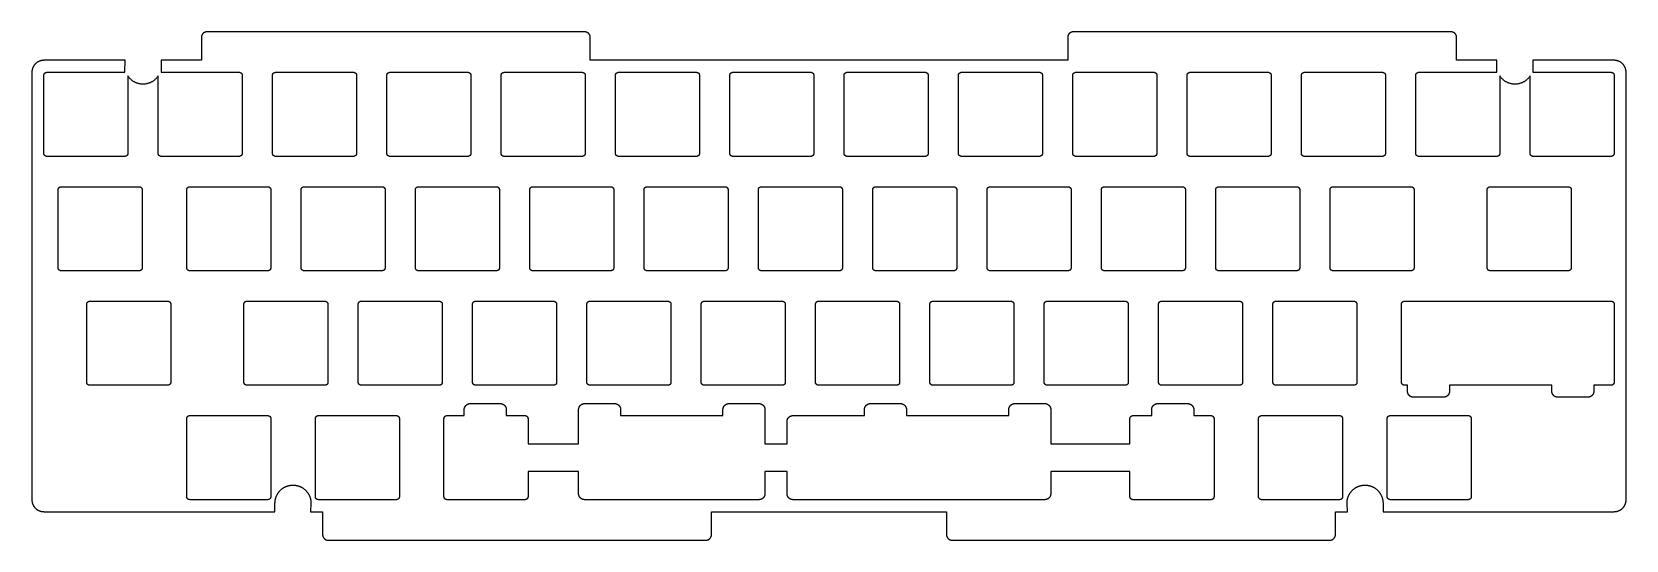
# Model space of a CAD drawing. Header units: millimetres. Extents: x 1 to 266, y -4 to 81.
import ezdxf

# ---------------------------------------------------------------- set-up
doc = ezdxf.new("R2010")
doc.units = ezdxf.units.MM
doc.layers.add('Layer 01', color=18, linetype='Continuous', true_color=0x000000)

msp = doc.modelspace()

# ---------------------------------------------------------------- linework, layer by layer
at = {"layer": 'Layer 01'}
for points in [[(28.87, 79.76), (28.87, 75.93), (22.15, 75.93), (22.15, 73.93), (35.17, 73.93)], [(29.77, 80.66), (29.75, 80.66), (29.73, 80.66), (29.71, 80.66), (29.69, 80.65), (29.67, 80.65), (29.65, 80.65), (29.63, 80.65), (29.61, 80.64), (29.59, 80.64), (29.57, 80.63), (29.54, 80.63), (29.52, 80.62), (29.5, 80.62), (29.48, 80.61), (29.46, 80.6), (29.44, 80.59), (29.42, 80.59), (29.4, 80.58), (29.38, 80.57), (29.36, 80.56), (29.34, 80.55), (29.32, 80.53), (29.3, 80.52), (29.28, 80.51), (29.26, 80.5), (29.24, 80.48), (29.22, 80.47), (29.2, 80.46), (29.19, 80.44), (29.17, 80.43), (29.15, 80.41), (29.14, 80.39), (29.12, 80.38), (29.1, 80.36), (29.09, 80.34), (29.07, 80.32), (29.06, 80.31), (29.04, 80.29), (29.03, 80.27), (29.02, 80.25), (29.01, 80.23), (28.99, 80.21), (28.98, 80.19), (28.97, 80.17), (28.96, 80.15), (28.95, 80.13), (28.94, 80.11), (28.93, 80.09), (28.93, 80.07), (28.92, 80.05), (28.91, 80.03), (28.91, 80.01), (28.9, 79.98), (28.9, 79.96), (28.89, 79.94), (28.89, 79.92), (28.88, 79.9), (28.88, 79.88), (28.88, 79.86), (28.88, 79.84), (28.87, 79.82), (28.87, 79.8), (28.87, 79.78), (28.87, 79.76)], [(92.77, 80.66), (29.77, 80.66)], [(93.67, 79.76), (93.67, 79.78), (93.67, 79.8), (93.67, 79.82), (93.67, 79.84), (93.67, 79.86), (93.66, 79.88), (93.66, 79.9), (93.66, 79.92), (93.65, 79.94), (93.65, 79.96), (93.64, 79.98), (93.64, 80.01), (93.63, 80.03), (93.62, 80.05), (93.62, 80.07), (93.61, 80.09), (93.6, 80.11), (93.59, 80.13), (93.58, 80.15), (93.57, 80.17), (93.56, 80.19), (93.55, 80.21), (93.54, 80.23), (93.52, 80.25), (93.51, 80.27), (93.5, 80.29), (93.48, 80.31), (93.47, 80.32), (93.46, 80.34), (93.44, 80.36), (93.42, 80.38), (93.41, 80.39), (93.39, 80.41), (93.37, 80.43), (93.36, 80.44), (93.34, 80.46), (93.32, 80.47), (93.3, 80.48), (93.28, 80.5), (93.26, 80.51), (93.24, 80.52), (93.22, 80.53), (93.2, 80.55), (93.18, 80.56), (93.16, 80.57), (93.14, 80.58), (93.12, 80.59), (93.1, 80.59), (93.08, 80.6), (93.06, 80.61), (93.04, 80.62), (93.02, 80.62), (93, 80.63), (92.98, 80.63), (92.96, 80.64), (92.94, 80.64), (92.91, 80.65), (92.89, 80.65), (92.87, 80.65), (92.85, 80.65), (92.83, 80.66), (92.81, 80.66), (92.79, 80.66), (92.77, 80.66)], [(173.22, 79.76), (173.22, 75.93), (93.67, 75.93), (93.67, 79.76)], [(174.12, 80.66), (174.1, 80.66), (174.08, 80.66), (174.06, 80.66), (174.04, 80.65), (174.02, 80.65), (174, 80.65), (173.98, 80.65), (173.96, 80.64), (173.94, 80.64), (173.91, 80.63), (173.89, 80.63), (173.87, 80.62), (173.85, 80.62), (173.83, 80.61), (173.81, 80.6), (173.79, 80.59), (173.77, 80.59), (173.75, 80.58), (173.73, 80.57), (173.71, 80.56), (173.69, 80.55), (173.67, 80.53), (173.65, 80.52), (173.63, 80.51), (173.61, 80.5), (173.59, 80.48), (173.57, 80.47), (173.55, 80.46), (173.54, 80.44), (173.52, 80.43), (173.5, 80.41), (173.48, 80.39), (173.47, 80.38), (173.45, 80.36), (173.44, 80.34), (173.42, 80.32), (173.41, 80.31), (173.39, 80.29), (173.38, 80.27), (173.37, 80.25), (173.35, 80.23), (173.34, 80.21), (173.33, 80.19), (173.32, 80.17), (173.31, 80.15), (173.3, 80.13), (173.29, 80.11), (173.28, 80.09), (173.28, 80.07), (173.27, 80.05), (173.26, 80.03), (173.26, 80.01), (173.25, 79.98), (173.24, 79.96), (173.24, 79.94), (173.24, 79.92), (173.23, 79.9), (173.23, 79.88), (173.23, 79.86), (173.22, 79.84), (173.22, 79.82), (173.22, 79.8), (173.22, 79.78), (173.22, 79.76)], [(237.12, 80.66), (174.12, 80.66)], [(231.72, 73.93), (244.74, 73.93), (244.75, 75.93), (238.02, 75.93), (238.02, 79.76)], [(238.02, 79.76), (238.02, 79.78), (238.02, 79.8), (238.02, 79.82), (238.02, 79.84), (238.01, 79.86), (238.01, 79.88), (238.01, 79.9), (238.01, 79.92), (238, 79.94), (238, 79.96), (237.99, 79.98), (237.99, 80.01), (237.98, 80.03), (237.97, 80.05), (237.97, 80.07), (237.96, 80.09), (237.95, 80.11), (237.94, 80.13), (237.93, 80.15), (237.92, 80.17), (237.91, 80.19), (237.9, 80.21), (237.89, 80.23), (237.87, 80.25), (237.86, 80.27), (237.85, 80.29), (237.83, 80.31), (237.82, 80.32), (237.8, 80.34), (237.79, 80.36), (237.77, 80.38), (237.76, 80.39), (237.74, 80.41), (237.72, 80.43), (237.71, 80.44), (237.69, 80.46), (237.67, 80.47), (237.65, 80.48), (237.63, 80.5), (237.61, 80.51), (237.59, 80.52), (237.57, 80.53), (237.55, 80.55), (237.53, 80.56), (237.51, 80.57), (237.49, 80.58), (237.47, 80.59), (237.45, 80.59), (237.43, 80.6), (237.41, 80.61), (237.39, 80.62), (237.37, 80.62), (237.35, 80.63), (237.33, 80.63), (237.31, 80.64), (237.28, 80.64), (237.26, 80.65), (237.24, 80.65), (237.22, 80.65), (237.2, 80.65), (237.18, 80.66), (237.16, 80.66), (237.14, 80.66), (237.12, 80.66)], [(2.63, 75.93), (2.58, 75.93), (2.54, 75.93), (2.49, 75.92), (2.45, 75.92), (2.4, 75.92), (2.35, 75.91), (2.31, 75.9), (2.26, 75.89), (2.21, 75.89), (2.17, 75.88), (2.12, 75.86), (2.07, 75.85), (2.03, 75.84), (1.98, 75.82), (1.94, 75.81), (1.89, 75.79), (1.84, 75.77), (1.8, 75.75), (1.75, 75.73), (1.71, 75.7), (1.66, 75.68), (1.62, 75.66), (1.57, 75.63), (1.53, 75.6), (1.49, 75.57), (1.45, 75.54), (1.4, 75.51), (1.36, 75.48), (1.32, 75.45), (1.29, 75.41), (1.25, 75.38), (1.21, 75.34), (1.17, 75.31), (1.14, 75.27), (1.11, 75.23), (1.07, 75.19), (1.04, 75.15), (1.01, 75.11), (0.98, 75.07), (0.95, 75.02), (0.92, 74.98), (0.9, 74.94), (0.87, 74.89), (0.85, 74.85), (0.83, 74.8), (0.8, 74.76), (0.78, 74.71), (0.77, 74.66), (0.75, 74.62), (0.73, 74.57), (0.72, 74.53), (0.7, 74.48), (0.69, 74.43), (0.68, 74.39), (0.67, 74.34), (0.66, 74.29), (0.65, 74.25), (0.64, 74.2), (0.64, 74.15), (0.63, 74.11), (0.63, 74.06), (0.63, 74.02), (0.63, 73.97), (0.63, 73.93)], [(3.12, 73.93), (16.14, 73.93), (16.15, 75.93), (2.63, 75.93)], [(264.27, 75.93), (250.75, 75.93), (250.75, 73.93), (263.77, 73.93)], [(266.27, 73.93), (266.27, 73.97), (266.26, 74.02), (266.26, 74.06), (266.26, 74.11), (266.25, 74.15), (266.25, 74.2), (266.24, 74.25), (266.23, 74.29), (266.22, 74.34), (266.21, 74.39), (266.2, 74.43), (266.19, 74.48), (266.18, 74.53), (266.16, 74.57), (266.14, 74.62), (266.13, 74.66), (266.11, 74.71), (266.09, 74.76), (266.07, 74.8), (266.04, 74.85), (266.02, 74.89), (265.99, 74.94), (265.97, 74.98), (265.94, 75.02), (265.91, 75.07), (265.88, 75.11), (265.85, 75.15), (265.82, 75.19), (265.79, 75.23), (265.75, 75.27), (265.72, 75.31), (265.68, 75.34), (265.64, 75.38), (265.61, 75.41), (265.57, 75.45), (265.53, 75.48), (265.49, 75.51), (265.45, 75.54), (265.4, 75.57), (265.36, 75.6), (265.32, 75.63), (265.27, 75.66), (265.23, 75.68), (265.19, 75.7), (265.14, 75.73), (265.09, 75.75), (265.05, 75.77), (265, 75.79), (264.96, 75.81), (264.91, 75.82), (264.86, 75.84), (264.82, 75.85), (264.77, 75.86), (264.72, 75.88), (264.68, 75.89), (264.63, 75.89), (264.58, 75.9), (264.54, 75.91), (264.49, 75.92), (264.45, 75.92), (264.4, 75.92), (264.36, 75.93), (264.31, 75.93), (264.27, 75.93)], [(0.63, 73.93), (0.63, 2.78)], [(2.62, 73.43), (2.62, 73.44), (2.62, 73.46), (2.62, 73.47), (2.62, 73.48), (2.62, 73.49), (2.63, 73.5), (2.63, 73.51), (2.63, 73.52), (2.63, 73.54), (2.63, 73.55), (2.64, 73.56), (2.64, 73.57), (2.64, 73.58), (2.65, 73.59), (2.65, 73.6), (2.66, 73.62), (2.66, 73.63), (2.67, 73.64), (2.67, 73.65), (2.68, 73.66), (2.68, 73.67), (2.69, 73.68), (2.7, 73.69), (2.7, 73.71), (2.71, 73.72), (2.72, 73.73), (2.72, 73.74), (2.73, 73.75), (2.74, 73.76), (2.75, 73.77), (2.76, 73.78), (2.77, 73.79), (2.78, 73.79), (2.79, 73.8), (2.8, 73.81), (2.8, 73.82), (2.81, 73.83), (2.82, 73.83), (2.83, 73.84), (2.85, 73.85), (2.86, 73.86), (2.87, 73.86), (2.88, 73.87), (2.89, 73.87), (2.9, 73.88), (2.91, 73.89), (2.93, 73.89), (2.94, 73.9), (2.95, 73.9), (2.96, 73.9), (2.97, 73.91), (2.98, 73.91), (2.99, 73.92), (3, 73.92), (3.02, 73.92), (3.03, 73.92), (3.04, 73.92), (3.05, 73.93), (3.06, 73.93), (3.07, 73.93), (3.09, 73.93), (3.1, 73.93), (3.11, 73.93), (3.12, 73.93)], [(2.62, 60.43), (2.62, 73.43)], [(21.67, 73.34), (21.62, 73.26), (21.57, 73.19), (21.51, 73.12), (21.46, 73.04), (21.4, 72.97), (21.33, 72.9), (21.27, 72.84), (21.2, 72.77), (21.13, 72.71), (21.06, 72.65), (20.98, 72.59), (20.91, 72.53), (20.83, 72.48), (20.75, 72.42), (20.67, 72.37), (20.58, 72.33), (20.5, 72.28), (20.41, 72.24), (20.33, 72.2), (20.24, 72.16), (20.15, 72.13), (20.06, 72.1), (19.97, 72.07), (19.88, 72.05), (19.79, 72.03), (19.69, 72.01), (19.6, 71.99), (19.51, 71.98), (19.42, 71.97), (19.33, 71.96), (19.24, 71.96), (19.15, 71.96), (19.06, 71.96), (18.96, 71.96), (18.87, 71.97), (18.78, 71.98), (18.69, 71.99), (18.6, 72.01), (18.51, 72.03), (18.41, 72.05), (18.32, 72.07), (18.23, 72.1), (18.14, 72.13), (18.05, 72.16), (17.97, 72.2), (17.88, 72.24), (17.79, 72.28), (17.71, 72.33), (17.62, 72.37), (17.54, 72.42), (17.46, 72.48), (17.38, 72.53), (17.31, 72.59), (17.23, 72.65), (17.16, 72.71), (17.09, 72.77), (17.02, 72.84), (16.96, 72.9), (16.9, 72.97), (16.84, 73.04), (16.78, 73.12), (16.72, 73.19), (16.67, 73.26), (16.62, 73.34)], [(16.62, 73.34), (16.62, 60.43)], [(21.67, 72.94), (21.67, 73.34)], [(21.67, 60.93), (21.67, 72.94)], [(35.17, 73.93), (35.18, 73.93), (35.19, 73.93), (35.21, 73.93), (35.22, 73.93), (35.23, 73.93), (35.24, 73.93), (35.25, 73.92), (35.26, 73.92), (35.28, 73.92), (35.29, 73.92), (35.3, 73.92), (35.31, 73.91), (35.32, 73.91), (35.33, 73.9), (35.34, 73.9), (35.35, 73.9), (35.37, 73.89), (35.38, 73.89), (35.39, 73.88), (35.4, 73.88), (35.41, 73.87), (35.42, 73.86), (35.43, 73.86), (35.44, 73.85), (35.45, 73.84), (35.47, 73.84), (35.48, 73.83), (35.49, 73.82), (35.5, 73.81), (35.51, 73.8), (35.51, 73.79), (35.52, 73.79), (35.53, 73.78), (35.54, 73.77), (35.55, 73.76), (35.56, 73.75), (35.57, 73.74), (35.57, 73.73), (35.58, 73.72), (35.59, 73.71), (35.59, 73.7), (35.6, 73.69), (35.61, 73.67), (35.61, 73.66), (35.62, 73.65), (35.63, 73.64), (35.63, 73.63), (35.64, 73.62), (35.64, 73.6), (35.64, 73.59), (35.65, 73.58), (35.65, 73.57), (35.65, 73.56), (35.66, 73.55), (35.66, 73.54), (35.66, 73.53), (35.66, 73.51), (35.67, 73.5), (35.67, 73.49), (35.67, 73.48), (35.67, 73.47), (35.67, 73.46), (35.67, 73.44), (35.67, 73.43)], [(35.67, 73.43), (35.67, 60.43)], [(40.72, 73.43), (40.72, 73.44), (40.72, 73.46), (40.72, 73.47), (40.72, 73.48), (40.72, 73.49), (40.73, 73.5), (40.73, 73.51), (40.73, 73.52), (40.73, 73.54), (40.73, 73.55), (40.74, 73.56), (40.74, 73.57), (40.74, 73.58), (40.75, 73.59), (40.75, 73.6), (40.76, 73.62), (40.76, 73.63), (40.77, 73.64), (40.77, 73.65), (40.78, 73.66), (40.78, 73.67), (40.79, 73.68), (40.8, 73.69), (40.8, 73.71), (40.81, 73.72), (40.82, 73.73), (40.82, 73.74), (40.83, 73.75), (40.84, 73.76), (40.85, 73.77), (40.86, 73.78), (40.87, 73.79), (40.88, 73.79), (40.89, 73.8), (40.9, 73.81), (40.9, 73.82), (40.91, 73.83), (40.92, 73.83), (40.93, 73.84), (40.95, 73.85), (40.96, 73.86), (40.97, 73.86), (40.98, 73.87), (40.99, 73.87), (41, 73.88), (41.01, 73.89), (41.03, 73.89), (41.04, 73.9), (41.05, 73.9), (41.06, 73.9), (41.07, 73.91), (41.08, 73.91), (41.09, 73.92), (41.1, 73.92), (41.12, 73.92), (41.13, 73.92), (41.14, 73.92), (41.15, 73.93), (41.16, 73.93), (41.17, 73.93), (41.19, 73.93), (41.2, 73.93), (41.21, 73.93), (41.22, 73.93)], [(40.72, 60.43), (40.72, 73.43)], [(41.22, 73.93), (54.22, 73.93)], [(54.22, 73.93), (54.23, 73.93), (54.24, 73.93), (54.26, 73.93), (54.27, 73.93), (54.28, 73.93), (54.29, 73.93), (54.3, 73.92), (54.31, 73.92), (54.33, 73.92), (54.34, 73.92), (54.35, 73.92), (54.36, 73.91), (54.37, 73.91), (54.38, 73.9), (54.39, 73.9), (54.4, 73.9), (54.42, 73.89), (54.43, 73.89), (54.44, 73.88), (54.45, 73.88), (54.46, 73.87), (54.47, 73.86), (54.48, 73.86), (54.49, 73.85), (54.5, 73.84), (54.52, 73.84), (54.53, 73.83), (54.54, 73.82), (54.55, 73.81), (54.56, 73.8), (54.56, 73.79), (54.57, 73.79), (54.58, 73.78), (54.59, 73.77), (54.6, 73.76), (54.61, 73.75), (54.62, 73.74), (54.62, 73.73), (54.63, 73.72), (54.64, 73.71), (54.64, 73.7), (54.65, 73.69), (54.66, 73.67), (54.66, 73.66), (54.67, 73.65), (54.68, 73.64), (54.68, 73.63), (54.69, 73.62), (54.69, 73.6), (54.69, 73.59), (54.7, 73.58), (54.7, 73.57), (54.7, 73.56), (54.71, 73.55), (54.71, 73.54), (54.71, 73.53), (54.71, 73.51), (54.72, 73.5), (54.72, 73.49), (54.72, 73.48), (54.72, 73.47), (54.72, 73.46), (54.72, 73.44), (54.72, 73.43)], [(54.72, 73.43), (54.72, 60.43)], [(59.77, 73.43), (59.77, 73.44), (59.77, 73.46), (59.77, 73.47), (59.77, 73.48), (59.77, 73.49), (59.78, 73.5), (59.78, 73.51), (59.78, 73.52), (59.78, 73.54), (59.78, 73.55), (59.79, 73.56), (59.79, 73.57), (59.79, 73.58), (59.8, 73.59), (59.8, 73.6), (59.81, 73.62), (59.81, 73.63), (59.82, 73.64), (59.82, 73.65), (59.83, 73.66), (59.83, 73.67), (59.84, 73.68), (59.85, 73.69), (59.85, 73.71), (59.86, 73.72), (59.87, 73.73), (59.87, 73.74), (59.88, 73.75), (59.89, 73.76), (59.9, 73.77), (59.91, 73.78), (59.92, 73.79), (59.93, 73.79), (59.94, 73.8), (59.95, 73.81), (59.95, 73.82), (59.96, 73.83), (59.97, 73.83), (59.98, 73.84), (60, 73.85), (60.01, 73.86), (60.02, 73.86), (60.03, 73.87), (60.04, 73.87), (60.05, 73.88), (60.06, 73.89), (60.08, 73.89), (60.09, 73.9), (60.1, 73.9), (60.11, 73.9), (60.12, 73.91), (60.13, 73.91), (60.14, 73.92), (60.15, 73.92), (60.17, 73.92), (60.18, 73.92), (60.19, 73.92), (60.2, 73.93), (60.21, 73.93), (60.22, 73.93), (60.24, 73.93), (60.25, 73.93), (60.26, 73.93), (60.27, 73.93)], [(59.77, 60.43), (59.77, 73.43)], [(60.27, 73.93), (73.27, 73.93)], [(73.27, 73.93), (73.28, 73.93), (73.29, 73.93), (73.31, 73.93), (73.32, 73.93), (73.33, 73.93), (73.34, 73.93), (73.35, 73.92), (73.36, 73.92), (73.38, 73.92), (73.39, 73.92), (73.4, 73.92), (73.41, 73.91), (73.42, 73.91), (73.43, 73.9), (73.44, 73.9), (73.45, 73.9), (73.47, 73.89), (73.48, 73.89), (73.49, 73.88), (73.5, 73.88), (73.51, 73.87), (73.52, 73.86), (73.53, 73.86), (73.54, 73.85), (73.55, 73.84), (73.57, 73.84), (73.58, 73.83), (73.59, 73.82), (73.6, 73.81), (73.61, 73.8), (73.61, 73.79), (73.62, 73.79), (73.63, 73.78), (73.64, 73.77), (73.65, 73.76), (73.66, 73.75), (73.67, 73.74), (73.67, 73.73), (73.68, 73.72), (73.69, 73.71), (73.69, 73.7), (73.7, 73.69), (73.71, 73.67), (73.71, 73.66), (73.72, 73.65), (73.73, 73.64), (73.73, 73.63), (73.74, 73.62), (73.74, 73.6), (73.74, 73.59), (73.75, 73.58), (73.75, 73.57), (73.75, 73.56), (73.76, 73.55), (73.76, 73.54), (73.76, 73.53), (73.76, 73.51), (73.77, 73.5), (73.77, 73.49), (73.77, 73.48), (73.77, 73.47), (73.77, 73.46), (73.77, 73.44), (73.77, 73.43)], [(73.77, 73.43), (73.77, 60.43)], [(78.82, 73.43), (78.82, 73.44), (78.82, 73.46), (78.82, 73.47), (78.82, 73.48), (78.82, 73.49), (78.83, 73.5), (78.83, 73.51), (78.83, 73.52), (78.83, 73.54), (78.83, 73.55), (78.84, 73.56), (78.84, 73.57), (78.84, 73.58), (78.85, 73.59), (78.85, 73.6), (78.86, 73.62), (78.86, 73.63), (78.87, 73.64), (78.87, 73.65), (78.88, 73.66), (78.88, 73.67), (78.89, 73.68), (78.9, 73.69), (78.9, 73.71), (78.91, 73.72), (78.92, 73.73), (78.92, 73.74), (78.93, 73.75), (78.94, 73.76), (78.95, 73.77), (78.96, 73.78), (78.97, 73.79), (78.98, 73.79), (78.99, 73.8), (79, 73.81), (79, 73.82), (79.01, 73.83), (79.02, 73.83), (79.03, 73.84), (79.05, 73.85), (79.06, 73.86), (79.07, 73.86), (79.08, 73.87), (79.09, 73.87), (79.1, 73.88), (79.11, 73.89), (79.13, 73.89), (79.14, 73.9), (79.15, 73.9), (79.16, 73.9), (79.17, 73.91), (79.18, 73.91), (79.19, 73.92), (79.2, 73.92), (79.22, 73.92), (79.23, 73.92), (79.24, 73.92), (79.25, 73.93), (79.26, 73.93), (79.27, 73.93), (79.29, 73.93), (79.3, 73.93), (79.31, 73.93), (79.32, 73.93)], [(78.82, 60.43), (78.82, 73.43)], [(79.32, 73.93), (92.32, 73.93)], [(92.32, 73.93), (92.33, 73.93), (92.34, 73.93), (92.36, 73.93), (92.37, 73.93), (92.38, 73.93), (92.39, 73.93), (92.4, 73.92), (92.41, 73.92), (92.43, 73.92), (92.44, 73.92), (92.45, 73.92), (92.46, 73.91), (92.47, 73.91), (92.48, 73.9), (92.49, 73.9), (92.5, 73.9), (92.52, 73.89), (92.53, 73.89), (92.54, 73.88), (92.55, 73.88), (92.56, 73.87), (92.57, 73.86), (92.58, 73.86), (92.59, 73.85), (92.6, 73.84), (92.62, 73.84), (92.63, 73.83), (92.64, 73.82), (92.65, 73.81), (92.66, 73.8), (92.66, 73.79), (92.67, 73.79), (92.68, 73.78), (92.69, 73.77), (92.7, 73.76), (92.71, 73.75), (92.72, 73.74), (92.72, 73.73), (92.73, 73.72), (92.74, 73.71), (92.74, 73.7), (92.75, 73.69), (92.76, 73.67), (92.76, 73.66), (92.77, 73.65), (92.78, 73.64), (92.78, 73.63), (92.79, 73.62), (92.79, 73.6), (92.79, 73.59), (92.8, 73.58), (92.8, 73.57), (92.8, 73.56), (92.81, 73.55), (92.81, 73.54), (92.81, 73.53), (92.81, 73.51), (92.82, 73.5), (92.82, 73.49), (92.82, 73.48), (92.82, 73.47), (92.82, 73.46), (92.82, 73.44), (92.82, 73.43)], [(92.82, 73.43), (92.82, 60.43)], [(97.87, 73.43), (97.87, 73.44), (97.87, 73.46), (97.87, 73.47), (97.87, 73.48), (97.87, 73.49), (97.88, 73.51), (97.88, 73.52), (97.88, 73.53), (97.88, 73.54), (97.89, 73.55), (97.89, 73.57), (97.89, 73.58), (97.9, 73.59), (97.9, 73.6), (97.9, 73.61), (97.91, 73.62), (97.91, 73.63), (97.92, 73.65), (97.92, 73.66), (97.93, 73.67), (97.94, 73.68), (97.94, 73.69), (97.95, 73.7), (97.95, 73.71), (97.96, 73.72), (97.97, 73.73), (97.98, 73.74), (97.98, 73.75), (97.99, 73.76), (98, 73.77), (98.01, 73.78), (98.02, 73.79), (98.03, 73.79), (98.04, 73.8), (98.04, 73.81), (98.05, 73.82), (98.06, 73.83), (98.07, 73.83), (98.08, 73.84), (98.09, 73.85), (98.1, 73.85), (98.11, 73.86), (98.12, 73.87), (98.14, 73.87), (98.15, 73.88), (98.16, 73.88), (98.17, 73.89), (98.18, 73.89), (98.19, 73.9), (98.2, 73.9), (98.21, 73.91), (98.23, 73.91), (98.24, 73.91), (98.25, 73.92), (98.26, 73.92), (98.27, 73.92), (98.28, 73.92), (98.3, 73.93), (98.31, 73.93), (98.32, 73.93), (98.33, 73.93), (98.35, 73.93), (98.36, 73.93), (98.37, 73.93)], [(97.87, 72.98), (97.87, 73.43)], [(97.87, 72.93), (97.87, 72.98)], [(97.87, 60.93), (97.87, 72.93)], [(98.37, 73.93), (111.37, 73.93)], [(111.37, 73.93), (111.38, 73.93), (111.39, 73.93), (111.41, 73.93), (111.42, 73.93), (111.43, 73.93), (111.44, 73.93), (111.45, 73.92), (111.46, 73.92), (111.48, 73.92), (111.49, 73.92), (111.5, 73.92), (111.51, 73.91), (111.52, 73.91), (111.53, 73.9), (111.54, 73.9), (111.55, 73.9), (111.57, 73.89), (111.58, 73.89), (111.59, 73.88), (111.6, 73.88), (111.61, 73.87), (111.62, 73.86), (111.63, 73.86), (111.64, 73.85), (111.65, 73.84), (111.67, 73.84), (111.68, 73.83), (111.69, 73.82), (111.7, 73.81), (111.71, 73.8), (111.71, 73.79), (111.72, 73.79), (111.73, 73.78), (111.74, 73.77), (111.75, 73.76), (111.76, 73.75), (111.77, 73.74), (111.77, 73.73), (111.78, 73.72), (111.79, 73.71), (111.79, 73.7), (111.8, 73.69), (111.81, 73.67), (111.81, 73.66), (111.82, 73.65), (111.83, 73.64), (111.83, 73.63), (111.84, 73.62), (111.84, 73.6), (111.84, 73.59), (111.85, 73.58), (111.85, 73.57), (111.85, 73.56), (111.86, 73.55), (111.86, 73.54), (111.86, 73.53), (111.86, 73.51), (111.87, 73.5), (111.87, 73.49), (111.87, 73.48), (111.87, 73.47), (111.87, 73.46), (111.87, 73.44), (111.87, 73.43)], [(111.87, 73.43), (111.87, 60.43)], [(116.92, 73.43), (116.92, 73.44), (116.92, 73.46), (116.92, 73.47), (116.92, 73.48), (116.92, 73.49), (116.93, 73.51), (116.93, 73.52), (116.93, 73.53), (116.93, 73.54), (116.94, 73.55), (116.94, 73.57), (116.94, 73.58), (116.95, 73.59), (116.95, 73.6), (116.95, 73.61), (116.96, 73.62), (116.96, 73.63), (116.97, 73.65), (116.97, 73.66), (116.98, 73.67), (116.99, 73.68), (116.99, 73.69), (117, 73.7), (117, 73.71), (117.01, 73.72), (117.02, 73.73), (117.03, 73.74), (117.03, 73.75), (117.04, 73.76), (117.05, 73.77), (117.06, 73.78), (117.07, 73.79), (117.08, 73.79), (117.09, 73.8), (117.09, 73.81), (117.1, 73.82), (117.11, 73.83), (117.12, 73.83), (117.13, 73.84), (117.14, 73.85), (117.15, 73.85), (117.16, 73.86), (117.17, 73.87), (117.19, 73.87), (117.2, 73.88), (117.21, 73.88), (117.22, 73.89), (117.23, 73.89), (117.24, 73.9), (117.25, 73.9), (117.26, 73.91), (117.28, 73.91), (117.29, 73.91), (117.3, 73.92), (117.31, 73.92), (117.32, 73.92), (117.33, 73.92), (117.35, 73.93), (117.36, 73.93), (117.37, 73.93), (117.38, 73.93), (117.4, 73.93), (117.41, 73.93), (117.42, 73.93)], [(116.92, 72.98), (116.92, 73.43)], [(116.92, 72.93), (116.92, 72.98)], [(116.92, 60.93), (116.92, 72.93)], [(117.42, 73.93), (130.42, 73.93)], [(130.42, 73.93), (130.43, 73.93), (130.45, 73.93), (130.46, 73.93), (130.47, 73.93), (130.48, 73.93), (130.49, 73.93), (130.51, 73.92), (130.52, 73.92), (130.53, 73.92), (130.54, 73.92), (130.55, 73.91), (130.57, 73.91), (130.58, 73.91), (130.59, 73.9), (130.6, 73.9), (130.61, 73.89), (130.62, 73.89), (130.63, 73.88), (130.64, 73.88), (130.66, 73.87), (130.67, 73.87), (130.68, 73.86), (130.69, 73.85), (130.7, 73.85), (130.71, 73.84), (130.72, 73.83), (130.73, 73.83), (130.74, 73.82), (130.75, 73.81), (130.76, 73.8), (130.77, 73.79), (130.77, 73.79), (130.78, 73.78), (130.79, 73.77), (130.8, 73.76), (130.81, 73.75), (130.81, 73.74), (130.82, 73.73), (130.83, 73.72), (130.84, 73.71), (130.84, 73.7), (130.85, 73.69), (130.86, 73.68), (130.86, 73.67), (130.87, 73.66), (130.87, 73.65), (130.88, 73.63), (130.88, 73.62), (130.89, 73.61), (130.89, 73.6), (130.9, 73.59), (130.9, 73.58), (130.9, 73.57), (130.91, 73.55), (130.91, 73.54), (130.91, 73.53), (130.91, 73.52), (130.92, 73.51), (130.92, 73.49), (130.92, 73.48), (130.92, 73.47), (130.92, 73.46), (130.92, 73.44), (130.92, 73.43)], [(130.92, 73.43), (130.92, 60.43)], [(135.97, 73.43), (135.97, 73.44), (135.97, 73.46), (135.97, 73.47), (135.97, 73.48), (135.97, 73.49), (135.98, 73.51), (135.98, 73.52), (135.98, 73.53), (135.98, 73.54), (135.99, 73.55), (135.99, 73.57), (135.99, 73.58), (136, 73.59), (136, 73.6), (136, 73.61), (136.01, 73.62), (136.01, 73.63), (136.02, 73.65), (136.02, 73.66), (136.03, 73.67), (136.04, 73.68), (136.04, 73.69), (136.05, 73.7), (136.05, 73.71), (136.06, 73.72), (136.07, 73.73), (136.08, 73.74), (136.08, 73.75), (136.09, 73.76), (136.1, 73.77), (136.11, 73.78), (136.12, 73.79), (136.13, 73.79), (136.14, 73.8), (136.14, 73.81), (136.15, 73.82), (136.16, 73.83), (136.17, 73.83), (136.18, 73.84), (136.19, 73.85), (136.2, 73.85), (136.21, 73.86), (136.22, 73.87), (136.24, 73.87), (136.25, 73.88), (136.26, 73.88), (136.27, 73.89), (136.28, 73.89), (136.29, 73.9), (136.3, 73.9), (136.31, 73.91), (136.33, 73.91), (136.34, 73.91), (136.35, 73.92), (136.36, 73.92), (136.37, 73.92), (136.38, 73.92), (136.4, 73.93), (136.41, 73.93), (136.42, 73.93), (136.43, 73.93), (136.45, 73.93), (136.46, 73.93), (136.47, 73.93)], [(135.97, 72.94), (135.97, 73.43)], [(135.97, 60.93), (135.97, 72.94)], [(136.47, 73.93), (149.47, 73.93)], [(149.47, 73.93), (149.48, 73.93), (149.5, 73.93), (149.51, 73.93), (149.52, 73.93), (149.53, 73.93), (149.54, 73.93), (149.56, 73.92), (149.57, 73.92), (149.58, 73.92), (149.59, 73.92), (149.6, 73.91), (149.62, 73.91), (149.63, 73.91), (149.64, 73.9), (149.65, 73.9), (149.66, 73.89), (149.67, 73.89), (149.68, 73.88), (149.69, 73.88), (149.71, 73.87), (149.72, 73.87), (149.73, 73.86), (149.74, 73.85), (149.75, 73.85), (149.76, 73.84), (149.77, 73.83), (149.78, 73.83), (149.79, 73.82), (149.8, 73.81), (149.81, 73.8), (149.82, 73.79), (149.82, 73.79), (149.83, 73.78), (149.84, 73.77), (149.85, 73.76), (149.86, 73.75), (149.86, 73.74), (149.87, 73.73), (149.88, 73.72), (149.89, 73.71), (149.89, 73.7), (149.9, 73.69), (149.91, 73.68), (149.91, 73.67), (149.92, 73.66), (149.92, 73.65), (149.93, 73.63), (149.93, 73.62), (149.94, 73.61), (149.94, 73.6), (149.95, 73.59), (149.95, 73.58), (149.95, 73.57), (149.96, 73.55), (149.96, 73.54), (149.96, 73.53), (149.96, 73.52), (149.97, 73.51), (149.97, 73.49), (149.97, 73.48), (149.97, 73.47), (149.97, 73.46), (149.97, 73.44), (149.97, 73.43)], [(149.97, 73.43), (149.97, 60.43)], [(155.02, 73.43), (155.02, 73.44), (155.02, 73.46), (155.02, 73.47), (155.02, 73.48), (155.02, 73.49), (155.03, 73.51), (155.03, 73.52), (155.03, 73.53), (155.03, 73.54), (155.04, 73.55), (155.04, 73.57), (155.04, 73.58), (155.05, 73.59), (155.05, 73.6), (155.05, 73.61), (155.06, 73.62), (155.06, 73.63), (155.07, 73.65), (155.07, 73.66), (155.08, 73.67), (155.09, 73.68), (155.09, 73.69), (155.1, 73.7), (155.1, 73.71), (155.11, 73.72), (155.12, 73.73), (155.13, 73.74), (155.13, 73.75), (155.14, 73.76), (155.15, 73.77), (155.16, 73.78), (155.17, 73.79), (155.18, 73.79), (155.19, 73.8), (155.19, 73.81), (155.2, 73.82), (155.21, 73.83), (155.22, 73.83), (155.23, 73.84), (155.24, 73.85), (155.25, 73.85), (155.26, 73.86), (155.27, 73.87), (155.29, 73.87), (155.3, 73.88), (155.31, 73.88), (155.32, 73.89), (155.33, 73.89), (155.34, 73.9), (155.35, 73.9), (155.36, 73.91), (155.38, 73.91), (155.39, 73.91), (155.4, 73.92), (155.41, 73.92), (155.42, 73.92), (155.43, 73.92), (155.45, 73.93), (155.46, 73.93), (155.47, 73.93), (155.48, 73.93), (155.5, 73.93), (155.51, 73.93), (155.52, 73.93)], [(155.02, 72.94), (155.02, 73.43)], [(155.02, 60.93), (155.02, 72.94)], [(155.52, 73.93), (168.52, 73.93)], [(168.52, 73.93), (168.53, 73.93), (168.55, 73.93), (168.56, 73.93), (168.57, 73.93), (168.58, 73.93), (168.59, 73.93), (168.61, 73.92), (168.62, 73.92), (168.63, 73.92), (168.64, 73.92), (168.65, 73.91), (168.67, 73.91), (168.68, 73.91), (168.69, 73.9), (168.7, 73.9), (168.71, 73.89), (168.72, 73.89), (168.73, 73.88), (168.74, 73.88), (168.76, 73.87), (168.77, 73.87), (168.78, 73.86), (168.79, 73.85), (168.8, 73.85), (168.81, 73.84), (168.82, 73.83), (168.83, 73.83), (168.84, 73.82), (168.85, 73.81), (168.86, 73.8), (168.87, 73.79), (168.87, 73.79), (168.88, 73.78), (168.89, 73.77), (168.9, 73.76), (168.91, 73.75), (168.91, 73.74), (168.92, 73.73), (168.93, 73.72), (168.94, 73.71), (168.94, 73.7), (168.95, 73.69), (168.96, 73.68), (168.96, 73.67), (168.97, 73.66), (168.97, 73.65), (168.98, 73.63), (168.98, 73.62), (168.99, 73.61), (168.99, 73.6), (169, 73.59), (169, 73.58), (169, 73.57), (169.01, 73.55), (169.01, 73.54), (169.01, 73.53), (169.01, 73.52), (169.02, 73.51), (169.02, 73.49), (169.02, 73.48), (169.02, 73.47), (169.02, 73.46), (169.02, 73.44), (169.02, 73.43)], [(169.02, 73.43), (169.02, 60.43)], [(174.07, 73.43), (174.07, 73.44), (174.07, 73.46), (174.07, 73.47), (174.07, 73.48), (174.07, 73.49), (174.08, 73.5), (174.08, 73.51), (174.08, 73.52), (174.08, 73.54), (174.08, 73.55), (174.09, 73.56), (174.09, 73.57), (174.09, 73.58), (174.1, 73.59), (174.1, 73.6), (174.11, 73.62), (174.11, 73.63), (174.12, 73.64), (174.12, 73.65), (174.13, 73.66), (174.13, 73.67), (174.14, 73.68), (174.15, 73.69), (174.15, 73.71), (174.16, 73.72), (174.17, 73.73), (174.17, 73.74), (174.18, 73.75), (174.19, 73.76), (174.2, 73.77), (174.21, 73.78), (174.22, 73.79), (174.23, 73.79), (174.24, 73.8), (174.25, 73.81), (174.25, 73.82), (174.26, 73.83), (174.27, 73.83), (174.28, 73.84), (174.3, 73.85), (174.31, 73.86), (174.32, 73.86), (174.33, 73.87), (174.34, 73.87), (174.35, 73.88), (174.36, 73.89), (174.38, 73.89), (174.39, 73.9), (174.4, 73.9), (174.41, 73.9), (174.42, 73.91), (174.43, 73.91), (174.44, 73.92), (174.45, 73.92), (174.47, 73.92), (174.48, 73.92), (174.49, 73.92), (174.5, 73.93), (174.51, 73.93), (174.52, 73.93), (174.54, 73.93), (174.55, 73.93), (174.56, 73.93), (174.57, 73.93)], [(174.07, 72.94), (174.07, 73.43)], [(174.07, 60.93), (174.07, 72.94)], [(174.57, 73.93), (187.57, 73.93)], [(187.57, 73.93), (187.58, 73.93), (187.6, 73.93), (187.61, 73.93), (187.62, 73.93), (187.63, 73.93), (187.64, 73.93), (187.66, 73.92), (187.67, 73.92), (187.68, 73.92), (187.69, 73.92), (187.7, 73.91), (187.72, 73.91), (187.73, 73.91), (187.74, 73.9), (187.75, 73.9), (187.76, 73.89), (187.77, 73.89), (187.78, 73.88), (187.79, 73.88), (187.81, 73.87), (187.82, 73.87), (187.83, 73.86), (187.84, 73.85), (187.85, 73.85), (187.86, 73.84), (187.87, 73.83), (187.88, 73.83), (187.89, 73.82), (187.9, 73.81), (187.91, 73.8), (187.92, 73.79), (187.92, 73.79), (187.93, 73.78), (187.94, 73.77), (187.95, 73.76), (187.96, 73.75), (187.96, 73.74), (187.97, 73.73), (187.98, 73.72), (187.99, 73.71), (187.99, 73.7), (188, 73.69), (188.01, 73.68), (188.01, 73.67), (188.02, 73.66), (188.02, 73.65), (188.03, 73.63), (188.03, 73.62), (188.04, 73.61), (188.04, 73.6), (188.05, 73.59), (188.05, 73.58), (188.05, 73.57), (188.06, 73.55), (188.06, 73.54), (188.06, 73.53), (188.06, 73.52), (188.07, 73.51), (188.07, 73.49), (188.07, 73.48), (188.07, 73.47), (188.07, 73.46), (188.07, 73.44), (188.07, 73.43)], [(188.07, 73.43), (188.07, 60.43)], [(193.12, 73.43), (193.12, 73.44), (193.12, 73.46), (193.12, 73.47), (193.12, 73.48), (193.12, 73.49), (193.13, 73.5), (193.13, 73.51), (193.13, 73.52), (193.13, 73.54), (193.13, 73.55), (193.14, 73.56), (193.14, 73.57), (193.14, 73.58), (193.15, 73.59), (193.15, 73.6), (193.16, 73.62), (193.16, 73.63), (193.17, 73.64), (193.17, 73.65), (193.18, 73.66), (193.18, 73.67), (193.19, 73.68), (193.2, 73.69), (193.2, 73.71), (193.21, 73.72), (193.22, 73.73), (193.22, 73.74), (193.23, 73.75), (193.24, 73.76), (193.25, 73.77), (193.26, 73.78), (193.27, 73.79), (193.28, 73.79), (193.29, 73.8), (193.3, 73.81), (193.3, 73.82), (193.31, 73.83), (193.32, 73.83), (193.33, 73.84), (193.35, 73.85), (193.36, 73.86), (193.37, 73.86), (193.38, 73.87), (193.39, 73.87), (193.4, 73.88), (193.41, 73.89), (193.43, 73.89), (193.44, 73.9), (193.45, 73.9), (193.46, 73.9), (193.47, 73.91), (193.48, 73.91), (193.49, 73.92), (193.5, 73.92), (193.52, 73.92), (193.53, 73.92), (193.54, 73.92), (193.55, 73.93), (193.56, 73.93), (193.57, 73.93), (193.59, 73.93), (193.6, 73.93), (193.61, 73.93), (193.62, 73.93)], [(193.12, 72.94), (193.12, 73.43)], [(193.12, 60.93), (193.12, 72.94)], [(193.62, 73.93), (206.62, 73.93)], [(206.62, 73.93), (206.63, 73.93), (206.65, 73.93), (206.66, 73.93), (206.67, 73.93), (206.68, 73.93), (206.69, 73.93), (206.71, 73.92), (206.72, 73.92), (206.73, 73.92), (206.74, 73.92), (206.75, 73.91), (206.77, 73.91), (206.78, 73.91), (206.79, 73.9), (206.8, 73.9), (206.81, 73.89), (206.82, 73.89), (206.83, 73.88), (206.84, 73.88), (206.86, 73.87), (206.87, 73.87), (206.88, 73.86), (206.89, 73.85), (206.9, 73.85), (206.91, 73.84), (206.92, 73.83), (206.93, 73.83), (206.94, 73.82), (206.95, 73.81), (206.96, 73.8), (206.97, 73.79), (206.97, 73.79), (206.98, 73.78), (206.99, 73.77), (207, 73.76), (207.01, 73.75), (207.01, 73.74), (207.02, 73.73), (207.03, 73.72), (207.04, 73.71), (207.04, 73.7), (207.05, 73.69), (207.06, 73.68), (207.06, 73.67), (207.07, 73.66), (207.07, 73.65), (207.08, 73.63), (207.08, 73.62), (207.09, 73.61), (207.09, 73.6), (207.1, 73.59), (207.1, 73.58), (207.1, 73.57), (207.11, 73.55), (207.11, 73.54), (207.11, 73.53), (207.11, 73.52), (207.12, 73.51), (207.12, 73.49), (207.12, 73.48), (207.12, 73.47), (207.12, 73.46), (207.12, 73.44), (207.12, 73.43)], [(207.12, 73.43), (207.12, 60.43)], [(212.17, 73.43), (212.17, 73.44), (212.17, 73.46), (212.17, 73.47), (212.17, 73.48), (212.17, 73.49), (212.18, 73.5), (212.18, 73.51), (212.18, 73.52), (212.18, 73.54), (212.18, 73.55), (212.19, 73.56), (212.19, 73.57), (212.19, 73.58), (212.2, 73.59), (212.2, 73.6), (212.21, 73.62), (212.21, 73.63), (212.22, 73.64), (212.22, 73.65), (212.23, 73.66), (212.23, 73.67), (212.24, 73.68), (212.25, 73.69), (212.25, 73.71), (212.26, 73.72), (212.27, 73.73), (212.27, 73.74), (212.28, 73.75), (212.29, 73.76), (212.3, 73.77), (212.31, 73.78), (212.32, 73.79), (212.33, 73.79), (212.34, 73.8), (212.35, 73.81), (212.35, 73.82), (212.36, 73.83), (212.37, 73.83), (212.38, 73.84), (212.4, 73.85), (212.41, 73.86), (212.42, 73.86), (212.43, 73.87), (212.44, 73.87), (212.45, 73.88), (212.46, 73.89), (212.48, 73.89), (212.49, 73.9), (212.5, 73.9), (212.51, 73.9), (212.52, 73.91), (212.53, 73.91), (212.54, 73.92), (212.55, 73.92), (212.57, 73.92), (212.58, 73.92), (212.59, 73.92), (212.6, 73.93), (212.61, 73.93), (212.62, 73.93), (212.64, 73.93), (212.65, 73.93), (212.66, 73.93), (212.67, 73.93)], [(212.17, 72.94), (212.17, 73.43)], [(212.17, 60.93), (212.17, 72.94)], [(212.67, 73.93), (225.67, 73.93)], [(225.67, 73.93), (225.68, 73.93), (225.69, 73.93), (225.71, 73.93), (225.72, 73.93), (225.73, 73.93), (225.74, 73.93), (225.75, 73.92), (225.76, 73.92), (225.78, 73.92), (225.79, 73.92), (225.8, 73.92), (225.81, 73.91), (225.82, 73.91), (225.83, 73.9), (225.84, 73.9), (225.85, 73.9), (225.87, 73.89), (225.88, 73.89), (225.89, 73.88), (225.9, 73.88), (225.91, 73.87), (225.92, 73.86), (225.93, 73.86), (225.94, 73.85), (225.95, 73.84), (225.97, 73.84), (225.98, 73.83), (225.99, 73.82), (226, 73.81), (226.01, 73.8), (226.01, 73.79), (226.02, 73.79), (226.03, 73.78), (226.04, 73.77), (226.05, 73.76), (226.06, 73.75), (226.07, 73.74), (226.07, 73.73), (226.08, 73.72), (226.09, 73.71), (226.09, 73.7), (226.1, 73.69), (226.11, 73.67), (226.11, 73.66), (226.12, 73.65), (226.13, 73.64), (226.13, 73.63), (226.14, 73.62), (226.14, 73.6), (226.14, 73.59), (226.15, 73.58), (226.15, 73.57), (226.15, 73.56), (226.16, 73.55), (226.16, 73.54), (226.16, 73.53), (226.16, 73.51), (226.17, 73.5), (226.17, 73.49), (226.17, 73.48), (226.17, 73.47), (226.17, 73.46), (226.17, 73.44), (226.17, 73.43)], [(226.17, 73.43), (226.17, 60.43)], [(231.22, 73.43), (231.22, 73.44), (231.22, 73.46), (231.22, 73.47), (231.22, 73.48), (231.22, 73.49), (231.23, 73.5), (231.23, 73.51), (231.23, 73.52), (231.23, 73.54), (231.23, 73.55), (231.24, 73.56), (231.24, 73.57), (231.24, 73.58), (231.25, 73.59), (231.25, 73.6), (231.26, 73.62), (231.26, 73.63), (231.27, 73.64), (231.27, 73.65), (231.28, 73.66), (231.28, 73.67), (231.29, 73.68), (231.3, 73.69), (231.3, 73.71), (231.31, 73.72), (231.32, 73.73), (231.32, 73.74), (231.33, 73.75), (231.34, 73.76), (231.35, 73.77), (231.36, 73.78), (231.37, 73.79), (231.38, 73.79), (231.39, 73.8), (231.4, 73.81), (231.4, 73.82), (231.41, 73.83), (231.42, 73.83), (231.43, 73.84), (231.45, 73.85), (231.46, 73.86), (231.47, 73.86), (231.48, 73.87), (231.49, 73.87), (231.5, 73.88), (231.51, 73.89), (231.53, 73.89), (231.54, 73.9), (231.55, 73.9), (231.56, 73.9), (231.57, 73.91), (231.58, 73.91), (231.59, 73.92), (231.6, 73.92), (231.62, 73.92), (231.63, 73.92), (231.64, 73.92), (231.65, 73.93), (231.66, 73.93), (231.67, 73.93), (231.69, 73.93), (231.7, 73.93), (231.71, 73.93), (231.72, 73.93)], [(231.22, 72.94), (231.22, 73.43)], [(231.22, 60.93), (231.22, 72.94)], [(250.27, 73.34), (250.22, 73.26), (250.17, 73.19), (250.11, 73.12), (250.06, 73.04), (250, 72.97), (249.93, 72.9), (249.87, 72.84), (249.8, 72.77), (249.73, 72.71), (249.66, 72.65), (249.58, 72.59), (249.51, 72.53), (249.43, 72.47), (249.35, 72.42), (249.27, 72.37), (249.18, 72.33), (249.1, 72.28), (249.01, 72.24), (248.93, 72.2), (248.84, 72.16), (248.75, 72.13), (248.66, 72.1), (248.57, 72.07), (248.48, 72.05), (248.38, 72.03), (248.29, 72.01), (248.2, 71.99), (248.11, 71.98), (248.02, 71.97), (247.93, 71.96), (247.84, 71.96), (247.75, 71.96), (247.66, 71.96), (247.56, 71.96), (247.47, 71.97), (247.38, 71.98), (247.29, 71.99), (247.2, 72.01), (247.11, 72.03), (247.01, 72.05), (246.92, 72.07), (246.83, 72.1), (246.74, 72.13), (246.65, 72.16), (246.56, 72.2), (246.48, 72.24), (246.39, 72.28), (246.31, 72.33), (246.22, 72.37), (246.14, 72.42), (246.06, 72.48), (245.98, 72.53), (245.91, 72.59), (245.83, 72.65), (245.76, 72.71), (245.69, 72.77), (245.62, 72.84), (245.56, 72.91), (245.5, 72.97), (245.44, 73.04), (245.38, 73.12), (245.32, 73.19), (245.27, 73.26), (245.22, 73.34)], [(245.22, 73.34), (245.22, 60.43)], [(250.27, 72.94), (250.27, 73.34)], [(250.27, 60.93), (250.27, 72.94)], [(263.77, 73.93), (263.78, 73.93), (263.79, 73.93), (263.81, 73.93), (263.82, 73.93), (263.83, 73.93), (263.84, 73.93), (263.85, 73.92), (263.86, 73.92), (263.88, 73.92), (263.89, 73.92), (263.9, 73.92), (263.91, 73.91), (263.92, 73.91), (263.93, 73.9), (263.94, 73.9), (263.95, 73.9), (263.97, 73.89), (263.98, 73.89), (263.99, 73.88), (264, 73.88), (264.01, 73.87), (264.02, 73.86), (264.03, 73.86), (264.04, 73.85), (264.05, 73.84), (264.07, 73.84), (264.08, 73.83), (264.09, 73.82), (264.1, 73.81), (264.11, 73.8), (264.11, 73.79), (264.12, 73.79), (264.13, 73.78), (264.14, 73.77), (264.15, 73.76), (264.16, 73.75), (264.17, 73.74), (264.17, 73.73), (264.18, 73.72), (264.19, 73.71), (264.19, 73.7), (264.2, 73.69), (264.21, 73.67), (264.21, 73.66), (264.22, 73.65), (264.23, 73.64), (264.23, 73.63), (264.24, 73.62), (264.24, 73.6), (264.24, 73.59), (264.25, 73.58), (264.25, 73.57), (264.25, 73.56), (264.26, 73.55), (264.26, 73.54), (264.26, 73.53), (264.26, 73.51), (264.27, 73.5), (264.27, 73.49), (264.27, 73.48), (264.27, 73.47), (264.27, 73.46), (264.27, 73.44), (264.27, 73.43)], [(264.27, 73.43), (264.27, 60.43)], [(266.27, 2.78), (266.27, 73.93)], [(3.12, 59.93), (3.11, 59.93), (3.1, 59.93), (3.08, 59.93), (3.07, 59.93), (3.06, 59.94), (3.05, 59.94), (3.04, 59.94), (3.02, 59.94), (3.01, 59.94), (3, 59.95), (2.99, 59.95), (2.98, 59.95), (2.96, 59.96), (2.95, 59.96), (2.94, 59.97), (2.93, 59.97), (2.92, 59.98), (2.91, 59.98), (2.9, 59.99), (2.89, 59.99), (2.88, 60), (2.86, 60), (2.85, 60.01), (2.84, 60.02), (2.83, 60.02), (2.82, 60.03), (2.81, 60.04), (2.8, 60.05), (2.79, 60.05), (2.79, 60.06), (2.78, 60.07), (2.77, 60.08), (2.76, 60.09), (2.75, 60.1), (2.74, 60.11), (2.73, 60.11), (2.73, 60.12), (2.72, 60.13), (2.71, 60.14), (2.71, 60.15), (2.7, 60.16), (2.69, 60.18), (2.69, 60.19), (2.68, 60.2), (2.67, 60.21), (2.67, 60.22), (2.66, 60.23), (2.66, 60.24), (2.65, 60.25), (2.65, 60.26), (2.65, 60.28), (2.64, 60.29), (2.64, 60.3), (2.64, 60.31), (2.63, 60.32), (2.63, 60.33), (2.63, 60.35), (2.63, 60.36), (2.62, 60.37), (2.62, 60.38), (2.62, 60.4), (2.62, 60.41), (2.62, 60.42), (2.62, 60.43)], [(16.12, 59.93), (3.12, 59.93)], [(16.62, 60.43), (16.62, 60.42), (16.62, 60.41), (16.62, 60.4), (16.62, 60.38), (16.62, 60.37), (16.61, 60.36), (16.61, 60.35), (16.61, 60.33), (16.61, 60.32), (16.61, 60.31), (16.6, 60.3), (16.6, 60.29), (16.6, 60.28), (16.59, 60.26), (16.59, 60.25), (16.58, 60.24), (16.58, 60.23), (16.57, 60.22), (16.57, 60.21), (16.56, 60.2), (16.56, 60.19), (16.55, 60.18), (16.54, 60.17), (16.54, 60.16), (16.53, 60.15), (16.52, 60.14), (16.52, 60.13), (16.51, 60.12), (16.5, 60.11), (16.49, 60.1), (16.48, 60.09), (16.47, 60.08), (16.47, 60.07), (16.46, 60.06), (16.45, 60.05), (16.44, 60.05), (16.43, 60.04), (16.42, 60.03), (16.41, 60.02), (16.4, 60.02), (16.39, 60.01), (16.38, 60), (16.37, 60), (16.36, 59.99), (16.35, 59.99), (16.33, 59.98), (16.32, 59.98), (16.31, 59.97), (16.3, 59.97), (16.29, 59.96), (16.28, 59.96), (16.27, 59.95), (16.25, 59.95), (16.24, 59.95), (16.23, 59.94), (16.22, 59.94), (16.21, 59.94), (16.19, 59.94), (16.18, 59.94), (16.17, 59.93), (16.16, 59.93), (16.15, 59.93), (16.13, 59.93), (16.12, 59.93)], [(21.67, 60.43), (21.67, 60.93)], [(22.17, 59.93), (22.16, 59.93), (22.15, 59.93), (22.14, 59.93), (22.12, 59.93), (22.11, 59.94), (22.1, 59.94), (22.09, 59.94), (22.08, 59.94), (22.07, 59.94), (22.06, 59.95), (22.04, 59.95), (22.03, 59.95), (22.02, 59.96), (22.01, 59.96), (22, 59.96), (21.99, 59.97), (21.98, 59.97), (21.96, 59.98), (21.95, 59.98), (21.94, 59.99), (21.93, 59.99), (21.92, 60), (21.91, 60.01), (21.9, 60.01), (21.89, 60.02), (21.88, 60.03), (21.87, 60.04), (21.86, 60.04), (21.85, 60.05), (21.84, 60.06), (21.83, 60.07), (21.82, 60.08), (21.81, 60.09), (21.8, 60.1), (21.79, 60.11), (21.78, 60.12), (21.78, 60.13), (21.77, 60.14), (21.76, 60.15), (21.75, 60.16), (21.75, 60.17), (21.74, 60.18), (21.73, 60.19), (21.73, 60.2), (21.72, 60.21), (21.72, 60.22), (21.71, 60.24), (21.71, 60.25), (21.7, 60.26), (21.7, 60.27), (21.69, 60.28), (21.69, 60.29), (21.69, 60.3), (21.68, 60.32), (21.68, 60.33), (21.68, 60.34), (21.68, 60.35), (21.68, 60.36), (21.67, 60.37), (21.67, 60.38), (21.67, 60.4), (21.67, 60.41), (21.67, 60.42), (21.67, 60.43)], [(35.17, 59.93), (22.17, 59.93)], [(35.67, 60.43), (35.67, 60.42), (35.67, 60.41), (35.67, 60.4), (35.67, 60.39), (35.67, 60.37), (35.67, 60.36), (35.66, 60.35), (35.66, 60.34), (35.66, 60.33), (35.66, 60.32), (35.65, 60.31), (35.65, 60.29), (35.65, 60.28), (35.64, 60.27), (35.64, 60.26), (35.64, 60.25), (35.63, 60.24), (35.63, 60.23), (35.62, 60.21), (35.61, 60.2), (35.61, 60.19), (35.6, 60.18), (35.6, 60.17), (35.59, 60.16), (35.58, 60.15), (35.57, 60.14), (35.57, 60.13), (35.56, 60.12), (35.55, 60.11), (35.54, 60.1), (35.53, 60.09), (35.52, 60.08), (35.52, 60.07), (35.51, 60.06), (35.5, 60.05), (35.49, 60.04), (35.48, 60.04), (35.47, 60.03), (35.46, 60.02), (35.45, 60.02), (35.44, 60.01), (35.42, 60), (35.41, 60), (35.4, 59.99), (35.39, 59.98), (35.38, 59.98), (35.37, 59.97), (35.35, 59.97), (35.34, 59.96), (35.33, 59.96), (35.32, 59.96), (35.31, 59.95), (35.3, 59.95), (35.29, 59.95), (35.28, 59.94), (35.26, 59.94), (35.25, 59.94), (35.24, 59.94), (35.23, 59.94), (35.22, 59.93), (35.21, 59.93), (35.19, 59.93), (35.18, 59.93), (35.17, 59.93)], [(41.22, 59.93), (41.21, 59.93), (41.2, 59.93), (41.19, 59.93), (41.17, 59.93), (41.16, 59.94), (41.15, 59.94), (41.14, 59.94), (41.13, 59.94), (41.12, 59.94), (41.11, 59.95), (41.09, 59.95), (41.08, 59.95), (41.07, 59.96), (41.06, 59.96), (41.05, 59.96), (41.04, 59.97), (41.03, 59.97), (41.01, 59.98), (41, 59.98), (40.99, 59.99), (40.98, 59.99), (40.97, 60), (40.96, 60.01), (40.95, 60.01), (40.94, 60.02), (40.93, 60.03), (40.92, 60.04), (40.91, 60.04), (40.9, 60.05), (40.89, 60.06), (40.88, 60.07), (40.87, 60.08), (40.86, 60.09), (40.85, 60.1), (40.84, 60.11), (40.83, 60.12), (40.83, 60.13), (40.82, 60.14), (40.81, 60.15), (40.8, 60.16), (40.8, 60.17), (40.79, 60.18), (40.78, 60.19), (40.78, 60.2), (40.77, 60.21), (40.77, 60.22), (40.76, 60.24), (40.76, 60.25), (40.75, 60.26), (40.75, 60.27), (40.74, 60.28), (40.74, 60.29), (40.74, 60.3), (40.73, 60.32), (40.73, 60.33), (40.73, 60.34), (40.73, 60.35), (40.73, 60.36), (40.72, 60.37), (40.72, 60.38), (40.72, 60.4), (40.72, 60.41), (40.72, 60.42), (40.72, 60.43)], [(54.22, 59.93), (41.22, 59.93)], [(54.72, 60.43), (54.72, 60.42), (54.72, 60.41), (54.72, 60.4), (54.72, 60.39), (54.72, 60.37), (54.72, 60.36), (54.71, 60.35), (54.71, 60.34), (54.71, 60.33), (54.71, 60.32), (54.7, 60.31), (54.7, 60.29), (54.7, 60.28), (54.69, 60.27), (54.69, 60.26), (54.69, 60.25), (54.68, 60.24), (54.68, 60.23), (54.67, 60.21), (54.66, 60.2), (54.66, 60.19), (54.65, 60.18), (54.65, 60.17), (54.64, 60.16), (54.63, 60.15), (54.62, 60.14), (54.62, 60.13), (54.61, 60.12), (54.6, 60.11), (54.59, 60.1), (54.58, 60.09), (54.57, 60.08), (54.57, 60.07), (54.56, 60.06), (54.55, 60.05), (54.54, 60.04), (54.53, 60.04), (54.52, 60.03), (54.51, 60.02), (54.5, 60.02), (54.49, 60.01), (54.47, 60), (54.46, 60), (54.45, 59.99), (54.44, 59.98), (54.43, 59.98), (54.42, 59.97), (54.4, 59.97), (54.39, 59.96), (54.38, 59.96), (54.37, 59.96), (54.36, 59.95), (54.35, 59.95), (54.34, 59.95), (54.33, 59.94), (54.31, 59.94), (54.3, 59.94), (54.29, 59.94), (54.28, 59.94), (54.27, 59.93), (54.26, 59.93), (54.24, 59.93), (54.23, 59.93), (54.22, 59.93)], [(60.27, 59.93), (60.26, 59.93), (60.25, 59.93), (60.24, 59.93), (60.22, 59.93), (60.21, 59.94), (60.2, 59.94), (60.19, 59.94), (60.18, 59.94), (60.17, 59.94), (60.16, 59.95), (60.14, 59.95), (60.13, 59.95), (60.12, 59.96), (60.11, 59.96), (60.1, 59.96), (60.09, 59.97), (60.08, 59.97), (60.06, 59.98), (60.05, 59.98), (60.04, 59.99), (60.03, 59.99), (60.02, 60), (60.01, 60.01), (60, 60.01), (59.99, 60.02), (59.98, 60.03), (59.97, 60.04), (59.96, 60.04), (59.95, 60.05), (59.94, 60.06), (59.93, 60.07), (59.92, 60.08), (59.91, 60.09), (59.9, 60.1), (59.89, 60.11), (59.88, 60.12), (59.88, 60.13), (59.87, 60.14), (59.86, 60.15), (59.85, 60.16), (59.85, 60.17), (59.84, 60.18), (59.83, 60.19), (59.83, 60.2), (59.82, 60.21), (59.82, 60.22), (59.81, 60.24), (59.81, 60.25), (59.8, 60.26), (59.8, 60.27), (59.79, 60.28), (59.79, 60.29), (59.79, 60.3), (59.78, 60.32), (59.78, 60.33), (59.78, 60.34), (59.78, 60.35), (59.78, 60.36), (59.77, 60.37), (59.77, 60.38), (59.77, 60.4), (59.77, 60.41), (59.77, 60.42), (59.77, 60.43)], [(73.27, 59.93), (60.27, 59.93)], [(73.77, 60.43), (73.77, 60.42), (73.77, 60.41), (73.77, 60.4), (73.77, 60.39), (73.77, 60.37), (73.77, 60.36), (73.76, 60.35), (73.76, 60.34), (73.76, 60.33), (73.76, 60.32), (73.75, 60.31), (73.75, 60.29), (73.75, 60.28), (73.74, 60.27), (73.74, 60.26), (73.74, 60.25), (73.73, 60.24), (73.73, 60.23), (73.72, 60.21), (73.71, 60.2), (73.71, 60.19), (73.7, 60.18), (73.7, 60.17), (73.69, 60.16), (73.68, 60.15), (73.67, 60.14), (73.67, 60.13), (73.66, 60.12), (73.65, 60.11), (73.64, 60.1), (73.63, 60.09), (73.62, 60.08), (73.62, 60.07), (73.61, 60.06), (73.6, 60.05), (73.59, 60.04), (73.58, 60.04), (73.57, 60.03), (73.56, 60.02), (73.55, 60.02), (73.54, 60.01), (73.52, 60), (73.51, 60), (73.5, 59.99), (73.49, 59.98), (73.48, 59.98), (73.47, 59.97), (73.45, 59.97), (73.44, 59.96), (73.43, 59.96), (73.42, 59.96), (73.41, 59.95), (73.4, 59.95), (73.39, 59.95), (73.38, 59.94), (73.36, 59.94), (73.35, 59.94), (73.34, 59.94), (73.33, 59.94), (73.32, 59.93), (73.31, 59.93), (73.29, 59.93), (73.28, 59.93), (73.27, 59.93)], [(79.32, 59.93), (79.31, 59.93), (79.3, 59.93), (79.29, 59.93), (79.27, 59.93), (79.26, 59.94), (79.25, 59.94), (79.24, 59.94), (79.23, 59.94), (79.22, 59.94), (79.21, 59.95), (79.19, 59.95), (79.18, 59.95), (79.17, 59.96), (79.16, 59.96), (79.15, 59.96), (79.14, 59.97), (79.13, 59.97), (79.11, 59.98), (79.1, 59.98), (79.09, 59.99), (79.08, 59.99), (79.07, 60), (79.06, 60.01), (79.05, 60.01), (79.04, 60.02), (79.03, 60.03), (79.02, 60.04), (79.01, 60.04), (79, 60.05), (78.99, 60.06), (78.98, 60.07), (78.97, 60.08), (78.96, 60.09), (78.95, 60.1), (78.94, 60.11), (78.93, 60.12), (78.93, 60.13), (78.92, 60.14), (78.91, 60.15), (78.9, 60.16), (78.9, 60.17), (78.89, 60.18), (78.88, 60.19), (78.88, 60.2), (78.87, 60.21), (78.87, 60.22), (78.86, 60.24), (78.86, 60.25), (78.85, 60.26), (78.85, 60.27), (78.84, 60.28), (78.84, 60.29), (78.84, 60.3), (78.83, 60.32), (78.83, 60.33), (78.83, 60.34), (78.83, 60.35), (78.83, 60.36), (78.82, 60.37), (78.82, 60.38), (78.82, 60.4), (78.82, 60.41), (78.82, 60.42), (78.82, 60.43)], [(92.32, 59.93), (79.32, 59.93)], [(92.82, 60.43), (92.82, 60.42), (92.82, 60.41), (92.82, 60.4), (92.82, 60.39), (92.82, 60.37), (92.82, 60.36), (92.81, 60.35), (92.81, 60.34), (92.81, 60.33), (92.81, 60.32), (92.8, 60.31), (92.8, 60.29), (92.8, 60.28), (92.79, 60.27), (92.79, 60.26), (92.79, 60.25), (92.78, 60.24), (92.78, 60.23), (92.77, 60.21), (92.76, 60.2), (92.76, 60.19), (92.75, 60.18), (92.75, 60.17), (92.74, 60.16), (92.73, 60.15), (92.72, 60.14), (92.72, 60.13), (92.71, 60.12), (92.7, 60.11), (92.69, 60.1), (92.68, 60.09), (92.67, 60.08), (92.67, 60.07), (92.66, 60.06), (92.65, 60.05), (92.64, 60.04), (92.63, 60.04), (92.62, 60.03), (92.61, 60.02), (92.6, 60.02), (92.59, 60.01), (92.57, 60), (92.56, 60), (92.55, 59.99), (92.54, 59.98), (92.53, 59.98), (92.52, 59.97), (92.5, 59.97), (92.49, 59.96), (92.48, 59.96), (92.47, 59.96), (92.46, 59.95), (92.45, 59.95), (92.44, 59.95), (92.43, 59.94), (92.41, 59.94), (92.4, 59.94), (92.39, 59.94), (92.38, 59.94), (92.37, 59.93), (92.36, 59.93), (92.34, 59.93), (92.33, 59.93), (92.32, 59.93)], [(97.87, 60.88), (97.87, 60.93)], [(97.87, 60.43), (97.87, 60.88)], [(98.37, 59.93), (98.36, 59.93), (98.35, 59.93), (98.33, 59.93), (98.32, 59.93), (98.31, 59.94), (98.3, 59.94), (98.29, 59.94), (98.27, 59.94), (98.26, 59.94), (98.25, 59.95), (98.24, 59.95), (98.23, 59.95), (98.21, 59.96), (98.2, 59.96), (98.19, 59.97), (98.18, 59.97), (98.17, 59.98), (98.16, 59.98), (98.15, 59.99), (98.14, 59.99), (98.13, 60), (98.11, 60), (98.1, 60.01), (98.09, 60.02), (98.08, 60.02), (98.07, 60.03), (98.06, 60.04), (98.05, 60.05), (98.04, 60.05), (98.04, 60.06), (98.03, 60.07), (98.02, 60.08), (98.01, 60.09), (98, 60.1), (97.99, 60.11), (97.98, 60.11), (97.98, 60.12), (97.97, 60.13), (97.96, 60.14), (97.96, 60.15), (97.95, 60.16), (97.94, 60.18), (97.94, 60.19), (97.93, 60.2), (97.92, 60.21), (97.92, 60.22), (97.91, 60.23), (97.91, 60.24), (97.9, 60.25), (97.9, 60.26), (97.9, 60.28), (97.89, 60.29), (97.89, 60.3), (97.89, 60.31), (97.88, 60.32), (97.88, 60.33), (97.88, 60.35), (97.88, 60.36), (97.87, 60.37), (97.87, 60.38), (97.87, 60.4), (97.87, 60.41), (97.87, 60.42), (97.87, 60.43)], [(111.37, 59.93), (98.37, 59.93)], [(111.87, 60.43), (111.87, 60.42), (111.87, 60.41), (111.87, 60.4), (111.87, 60.39), (111.87, 60.37), (111.87, 60.36), (111.86, 60.35), (111.86, 60.34), (111.86, 60.33), (111.86, 60.32), (111.85, 60.31), (111.85, 60.29), (111.85, 60.28), (111.84, 60.27), (111.84, 60.26), (111.84, 60.25), (111.83, 60.24), (111.83, 60.23), (111.82, 60.21), (111.81, 60.2), (111.81, 60.19), (111.8, 60.18), (111.8, 60.17), (111.79, 60.16), (111.78, 60.15), (111.77, 60.14), (111.77, 60.13), (111.76, 60.12), (111.75, 60.11), (111.74, 60.1), (111.73, 60.09), (111.72, 60.08), (111.72, 60.07), (111.71, 60.06), (111.7, 60.05), (111.69, 60.04), (111.68, 60.04), (111.67, 60.03), (111.66, 60.02), (111.65, 60.02), (111.64, 60.01), (111.62, 60), (111.61, 60), (111.6, 59.99), (111.59, 59.98), (111.58, 59.98), (111.57, 59.97), (111.55, 59.97), (111.54, 59.96), (111.53, 59.96), (111.52, 59.96), (111.51, 59.95), (111.5, 59.95), (111.49, 59.95), (111.48, 59.94), (111.46, 59.94), (111.45, 59.94), (111.44, 59.94), (111.43, 59.94), (111.42, 59.93), (111.41, 59.93), (111.39, 59.93), (111.38, 59.93), (111.37, 59.93)], [(116.92, 60.89), (116.92, 60.93)], [(116.92, 60.43), (116.92, 60.89)], [(117.42, 59.93), (117.41, 59.93), (117.4, 59.93), (117.38, 59.93), (117.37, 59.93), (117.36, 59.94), (117.35, 59.94), (117.34, 59.94), (117.32, 59.94), (117.31, 59.94), (117.3, 59.95), (117.29, 59.95), (117.28, 59.95), (117.26, 59.96), (117.25, 59.96), (117.24, 59.97), (117.23, 59.97), (117.22, 59.98), (117.21, 59.98), (117.2, 59.99), (117.19, 59.99), (117.18, 60), (117.16, 60), (117.15, 60.01), (117.14, 60.02), (117.13, 60.02), (117.12, 60.03), (117.11, 60.04), (117.1, 60.05), (117.09, 60.05), (117.09, 60.06), (117.08, 60.07), (117.07, 60.08), (117.06, 60.09), (117.05, 60.1), (117.04, 60.11), (117.03, 60.11), (117.03, 60.12), (117.02, 60.13), (117.01, 60.14), (117.01, 60.15), (117, 60.16), (116.99, 60.18), (116.99, 60.19), (116.98, 60.2), (116.97, 60.21), (116.97, 60.22), (116.96, 60.23), (116.96, 60.24), (116.95, 60.25), (116.95, 60.26), (116.95, 60.28), (116.94, 60.29), (116.94, 60.3), (116.94, 60.31), (116.93, 60.32), (116.93, 60.33), (116.93, 60.35), (116.93, 60.36), (116.92, 60.37), (116.92, 60.38), (116.92, 60.4), (116.92, 60.41), (116.92, 60.42), (116.92, 60.43)], [(130.42, 59.93), (117.42, 59.93)], [(130.92, 60.43), (130.92, 60.42), (130.92, 60.41), (130.92, 60.4), (130.92, 60.39), (130.92, 60.37), (130.92, 60.36), (130.91, 60.35), (130.91, 60.34), (130.91, 60.33), (130.91, 60.32), (130.9, 60.31), (130.9, 60.29), (130.9, 60.28), (130.89, 60.27), (130.89, 60.26), (130.89, 60.25), (130.88, 60.24), (130.88, 60.23), (130.87, 60.21), (130.86, 60.2), (130.86, 60.19), (130.85, 60.18), (130.85, 60.17), (130.84, 60.16), (130.83, 60.15), (130.82, 60.14), (130.82, 60.13), (130.81, 60.12), (130.8, 60.11), (130.79, 60.1), (130.78, 60.09), (130.77, 60.08), (130.77, 60.07), (130.76, 60.06), (130.75, 60.05), (130.74, 60.04), (130.73, 60.04), (130.72, 60.03), (130.71, 60.02), (130.7, 60.02), (130.69, 60.01), (130.67, 60), (130.66, 60), (130.65, 59.99), (130.64, 59.98), (130.63, 59.98), (130.62, 59.97), (130.6, 59.97), (130.59, 59.96), (130.58, 59.96), (130.57, 59.96), (130.56, 59.95), (130.55, 59.95), (130.54, 59.95), (130.53, 59.94), (130.51, 59.94), (130.5, 59.94), (130.49, 59.94), (130.48, 59.94), (130.47, 59.93), (130.46, 59.93), (130.44, 59.93), (130.43, 59.93), (130.42, 59.93)], [(135.97, 60.43), (135.97, 60.93)], [(136.47, 59.93), (136.46, 59.93), (136.45, 59.93), (136.43, 59.93), (136.42, 59.93), (136.41, 59.94), (136.4, 59.94), (136.39, 59.94), (136.37, 59.94), (136.36, 59.94), (136.35, 59.95), (136.34, 59.95), (136.33, 59.95), (136.31, 59.96), (136.3, 59.96), (136.29, 59.97), (136.28, 59.97), (136.27, 59.98), (136.26, 59.98), (136.25, 59.99), (136.24, 59.99), (136.23, 60), (136.21, 60), (136.2, 60.01), (136.19, 60.02), (136.18, 60.02), (136.17, 60.03), (136.16, 60.04), (136.15, 60.05), (136.14, 60.05), (136.14, 60.06), (136.13, 60.07), (136.12, 60.08), (136.11, 60.09), (136.1, 60.1), (136.09, 60.11), (136.08, 60.11), (136.08, 60.12), (136.07, 60.13), (136.06, 60.14), (136.06, 60.15), (136.05, 60.16), (136.04, 60.18), (136.04, 60.19), (136.03, 60.2), (136.02, 60.21), (136.02, 60.22), (136.01, 60.23), (136.01, 60.24), (136, 60.25), (136, 60.26), (136, 60.28), (135.99, 60.29), (135.99, 60.3), (135.99, 60.31), (135.98, 60.32), (135.98, 60.33), (135.98, 60.35), (135.98, 60.36), (135.97, 60.37), (135.97, 60.38), (135.97, 60.4), (135.97, 60.41), (135.97, 60.42), (135.97, 60.43)], [(149.47, 59.93), (136.47, 59.93)], [(149.97, 60.43), (149.97, 60.42), (149.97, 60.41), (149.97, 60.4), (149.97, 60.38), (149.97, 60.37), (149.96, 60.36), (149.96, 60.35), (149.96, 60.33), (149.96, 60.32), (149.96, 60.31), (149.95, 60.3), (149.95, 60.29), (149.95, 60.28), (149.94, 60.26), (149.94, 60.25), (149.93, 60.24), (149.93, 60.23), (149.92, 60.22), (149.92, 60.21), (149.91, 60.2), (149.91, 60.19), (149.9, 60.18), (149.89, 60.17), (149.89, 60.16), (149.88, 60.15), (149.87, 60.14), (149.87, 60.13), (149.86, 60.12), (149.85, 60.11), (149.84, 60.1), (149.83, 60.09), (149.82, 60.08), (149.82, 60.07), (149.81, 60.06), (149.8, 60.05), (149.79, 60.05), (149.78, 60.04), (149.77, 60.03), (149.76, 60.02), (149.75, 60.02), (149.74, 60.01), (149.73, 60), (149.72, 60), (149.71, 59.99), (149.7, 59.99), (149.68, 59.98), (149.67, 59.98), (149.66, 59.97), (149.65, 59.97), (149.64, 59.96), (149.63, 59.96), (149.62, 59.95), (149.6, 59.95), (149.59, 59.95), (149.58, 59.94), (149.57, 59.94), (149.56, 59.94), (149.54, 59.94), (149.53, 59.94), (149.52, 59.93), (149.51, 59.93), (149.5, 59.93), (149.48, 59.93), (149.47, 59.93)], [(155.02, 60.43), (155.02, 60.93)], [(155.52, 59.93), (155.51, 59.93), (155.5, 59.93), (155.48, 59.93), (155.47, 59.93), (155.46, 59.94), (155.45, 59.94), (155.44, 59.94), (155.42, 59.94), (155.41, 59.94), (155.4, 59.95), (155.39, 59.95), (155.38, 59.95), (155.36, 59.96), (155.35, 59.96), (155.34, 59.97), (155.33, 59.97), (155.32, 59.98), (155.31, 59.98), (155.3, 59.99), (155.29, 59.99), (155.28, 60), (155.26, 60), (155.25, 60.01), (155.24, 60.02), (155.23, 60.02), (155.22, 60.03), (155.21, 60.04), (155.2, 60.05), (155.19, 60.05), (155.19, 60.06), (155.18, 60.07), (155.17, 60.08), (155.16, 60.09), (155.15, 60.1), (155.14, 60.11), (155.13, 60.11), (155.13, 60.12), (155.12, 60.13), (155.11, 60.14), (155.11, 60.15), (155.1, 60.16), (155.09, 60.18), (155.09, 60.19), (155.08, 60.2), (155.07, 60.21), (155.07, 60.22), (155.06, 60.23), (155.06, 60.24), (155.05, 60.25), (155.05, 60.26), (155.05, 60.28), (155.04, 60.29), (155.04, 60.3), (155.04, 60.31), (155.03, 60.32), (155.03, 60.33), (155.03, 60.35), (155.03, 60.36), (155.02, 60.37), (155.02, 60.38), (155.02, 60.4), (155.02, 60.41), (155.02, 60.42), (155.02, 60.43)], [(168.52, 59.93), (155.52, 59.93)], [(169.02, 60.43), (169.02, 60.42), (169.02, 60.41), (169.02, 60.4), (169.02, 60.38), (169.02, 60.37), (169.01, 60.36), (169.01, 60.35), (169.01, 60.33), (169.01, 60.32), (169.01, 60.31), (169, 60.3), (169, 60.29), (169, 60.28), (168.99, 60.26), (168.99, 60.25), (168.98, 60.24), (168.98, 60.23), (168.97, 60.22), (168.97, 60.21), (168.96, 60.2), (168.96, 60.19), (168.95, 60.18), (168.94, 60.17), (168.94, 60.16), (168.93, 60.15), (168.92, 60.14), (168.92, 60.13), (168.91, 60.12), (168.9, 60.11), (168.89, 60.1), (168.88, 60.09), (168.87, 60.08), (168.87, 60.07), (168.86, 60.06), (168.85, 60.05), (168.84, 60.05), (168.83, 60.04), (168.82, 60.03), (168.81, 60.02), (168.8, 60.02), (168.79, 60.01), (168.78, 60), (168.77, 60), (168.76, 59.99), (168.75, 59.99), (168.73, 59.98), (168.72, 59.98), (168.71, 59.97), (168.7, 59.97), (168.69, 59.96), (168.68, 59.96), (168.67, 59.95), (168.65, 59.95), (168.64, 59.95), (168.63, 59.94), (168.62, 59.94), (168.61, 59.94), (168.59, 59.94), (168.58, 59.94), (168.57, 59.93), (168.56, 59.93), (168.55, 59.93), (168.53, 59.93), (168.52, 59.93)], [(174.07, 60.43), (174.07, 60.93)], [(174.57, 59.93), (174.56, 59.93), (174.55, 59.93), (174.53, 59.93), (174.52, 59.93), (174.51, 59.94), (174.5, 59.94), (174.49, 59.94), (174.47, 59.94), (174.46, 59.94), (174.45, 59.95), (174.44, 59.95), (174.43, 59.95), (174.41, 59.96), (174.4, 59.96), (174.39, 59.97), (174.38, 59.97), (174.37, 59.98), (174.36, 59.98), (174.35, 59.99), (174.34, 59.99), (174.33, 60), (174.31, 60), (174.3, 60.01), (174.29, 60.02), (174.28, 60.02), (174.27, 60.03), (174.26, 60.04), (174.25, 60.05), (174.24, 60.05), (174.24, 60.06), (174.23, 60.07), (174.22, 60.08), (174.21, 60.09), (174.2, 60.1), (174.19, 60.11), (174.18, 60.11), (174.18, 60.12), (174.17, 60.13), (174.16, 60.14), (174.16, 60.15), (174.15, 60.16), (174.14, 60.18), (174.14, 60.19), (174.13, 60.2), (174.12, 60.21), (174.12, 60.22), (174.11, 60.23), (174.11, 60.24), (174.1, 60.25), (174.1, 60.26), (174.1, 60.28), (174.09, 60.29), (174.09, 60.3), (174.09, 60.31), (174.08, 60.32), (174.08, 60.33), (174.08, 60.35), (174.08, 60.36), (174.07, 60.37), (174.07, 60.38), (174.07, 60.4), (174.07, 60.41), (174.07, 60.42), (174.07, 60.43)], [(187.57, 59.93), (174.57, 59.93)], [(188.07, 60.43), (188.07, 60.42), (188.07, 60.41), (188.07, 60.4), (188.07, 60.38), (188.07, 60.37), (188.06, 60.36), (188.06, 60.35), (188.06, 60.33), (188.06, 60.32), (188.06, 60.31), (188.05, 60.3), (188.05, 60.29), (188.05, 60.28), (188.04, 60.26), (188.04, 60.25), (188.03, 60.24), (188.03, 60.23), (188.02, 60.22), (188.02, 60.21), (188.01, 60.2), (188.01, 60.19), (188, 60.18), (187.99, 60.17), (187.99, 60.16), (187.98, 60.15), (187.97, 60.14), (187.97, 60.13), (187.96, 60.12), (187.95, 60.11), (187.94, 60.1), (187.93, 60.09), (187.92, 60.08), (187.92, 60.07), (187.91, 60.06), (187.9, 60.05), (187.89, 60.05), (187.88, 60.04), (187.87, 60.03), (187.86, 60.02), (187.85, 60.02), (187.84, 60.01), (187.83, 60), (187.82, 60), (187.81, 59.99), (187.8, 59.99), (187.78, 59.98), (187.77, 59.98), (187.76, 59.97), (187.75, 59.97), (187.74, 59.96), (187.73, 59.96), (187.72, 59.95), (187.7, 59.95), (187.69, 59.95), (187.68, 59.94), (187.67, 59.94), (187.66, 59.94), (187.64, 59.94), (187.63, 59.94), (187.62, 59.93), (187.61, 59.93), (187.6, 59.93), (187.58, 59.93), (187.57, 59.93)], [(193.12, 60.43), (193.12, 60.93)], [(193.62, 59.93), (193.61, 59.93), (193.6, 59.93), (193.59, 59.93), (193.57, 59.93), (193.56, 59.94), (193.55, 59.94), (193.54, 59.94), (193.53, 59.94), (193.52, 59.94), (193.51, 59.95), (193.49, 59.95), (193.48, 59.95), (193.47, 59.96), (193.46, 59.96), (193.45, 59.96), (193.44, 59.97), (193.43, 59.97), (193.41, 59.98), (193.4, 59.98), (193.39, 59.99), (193.38, 59.99), (193.37, 60), (193.36, 60.01), (193.35, 60.01), (193.34, 60.02), (193.33, 60.03), (193.32, 60.04), (193.31, 60.04), (193.3, 60.05), (193.29, 60.06), (193.28, 60.07), (193.27, 60.08), (193.26, 60.09), (193.25, 60.1), (193.24, 60.11), (193.23, 60.12), (193.23, 60.13), (193.22, 60.14), (193.21, 60.15), (193.2, 60.16), (193.2, 60.17), (193.19, 60.18), (193.18, 60.19), (193.18, 60.2), (193.17, 60.21), (193.17, 60.22), (193.16, 60.24), (193.16, 60.25), (193.15, 60.26), (193.15, 60.27), (193.14, 60.28), (193.14, 60.29), (193.14, 60.3), (193.13, 60.32), (193.13, 60.33), (193.13, 60.34), (193.13, 60.35), (193.13, 60.36), (193.12, 60.37), (193.12, 60.38), (193.12, 60.4), (193.12, 60.41), (193.12, 60.42), (193.12, 60.43)], [(206.62, 59.93), (193.62, 59.93)], [(207.12, 60.43), (207.12, 60.42), (207.12, 60.41), (207.12, 60.4), (207.12, 60.38), (207.12, 60.37), (207.11, 60.36), (207.11, 60.35), (207.11, 60.33), (207.11, 60.32), (207.11, 60.31), (207.1, 60.3), (207.1, 60.29), (207.1, 60.28), (207.09, 60.26), (207.09, 60.25), (207.08, 60.24), (207.08, 60.23), (207.07, 60.22), (207.07, 60.21), (207.06, 60.2), (207.06, 60.19), (207.05, 60.18), (207.04, 60.17), (207.04, 60.16), (207.03, 60.15), (207.02, 60.14), (207.02, 60.13), (207.01, 60.12), (207, 60.11), (206.99, 60.1), (206.98, 60.09), (206.97, 60.08), (206.97, 60.07), (206.96, 60.06), (206.95, 60.05), (206.94, 60.05), (206.93, 60.04), (206.92, 60.03), (206.91, 60.02), (206.9, 60.02), (206.89, 60.01), (206.88, 60), (206.87, 60), (206.86, 59.99), (206.85, 59.99), (206.83, 59.98), (206.82, 59.98), (206.81, 59.97), (206.8, 59.97), (206.79, 59.96), (206.78, 59.96), (206.77, 59.95), (206.75, 59.95), (206.74, 59.95), (206.73, 59.94), (206.72, 59.94), (206.71, 59.94), (206.69, 59.94), (206.68, 59.94), (206.67, 59.93), (206.66, 59.93), (206.65, 59.93), (206.63, 59.93), (206.62, 59.93)], [(212.17, 60.43), (212.17, 60.93)], [(212.67, 59.93), (212.66, 59.93), (212.65, 59.93), (212.64, 59.93), (212.62, 59.93), (212.61, 59.94), (212.6, 59.94), (212.59, 59.94), (212.58, 59.94), (212.57, 59.94), (212.56, 59.95), (212.54, 59.95), (212.53, 59.95), (212.52, 59.96), (212.51, 59.96), (212.5, 59.96), (212.49, 59.97), (212.48, 59.97), (212.46, 59.98), (212.45, 59.98), (212.44, 59.99), (212.43, 59.99), (212.42, 60), (212.41, 60.01), (212.4, 60.01), (212.39, 60.02), (212.38, 60.03), (212.37, 60.04), (212.36, 60.04), (212.35, 60.05), (212.34, 60.06), (212.33, 60.07), (212.32, 60.08), (212.31, 60.09), (212.3, 60.1), (212.29, 60.11), (212.28, 60.12), (212.28, 60.13), (212.27, 60.14), (212.26, 60.15), (212.25, 60.16), (212.25, 60.17), (212.24, 60.18), (212.23, 60.19), (212.23, 60.2), (212.22, 60.21), (212.22, 60.22), (212.21, 60.24), (212.21, 60.25), (212.2, 60.26), (212.2, 60.27), (212.19, 60.28), (212.19, 60.29), (212.19, 60.3), (212.18, 60.32), (212.18, 60.33), (212.18, 60.34), (212.18, 60.35), (212.18, 60.36), (212.17, 60.37), (212.17, 60.38), (212.17, 60.4), (212.17, 60.41), (212.17, 60.42), (212.17, 60.43)], [(225.67, 59.93), (212.67, 59.93)], [(226.17, 60.43), (226.17, 60.42), (226.17, 60.41), (226.17, 60.4), (226.17, 60.39), (226.17, 60.37), (226.17, 60.36), (226.16, 60.35), (226.16, 60.34), (226.16, 60.33), (226.16, 60.32), (226.15, 60.31), (226.15, 60.29), (226.15, 60.28), (226.14, 60.27), (226.14, 60.26), (226.14, 60.25), (226.13, 60.24), (226.13, 60.23), (226.12, 60.21), (226.11, 60.2), (226.11, 60.19), (226.1, 60.18), (226.1, 60.17), (226.09, 60.16), (226.08, 60.15), (226.07, 60.14), (226.07, 60.13), (226.06, 60.12), (226.05, 60.11), (226.04, 60.1), (226.03, 60.09), (226.02, 60.08), (226.02, 60.07), (226.01, 60.06), (226, 60.05), (225.99, 60.04), (225.98, 60.04), (225.97, 60.03), (225.96, 60.02), (225.95, 60.02), (225.94, 60.01), (225.92, 60), (225.91, 60), (225.9, 59.99), (225.89, 59.98), (225.88, 59.98), (225.87, 59.97), (225.85, 59.97), (225.84, 59.96), (225.83, 59.96), (225.82, 59.96), (225.81, 59.95), (225.8, 59.95), (225.79, 59.95), (225.78, 59.94), (225.76, 59.94), (225.75, 59.94), (225.74, 59.94), (225.73, 59.94), (225.72, 59.93), (225.71, 59.93), (225.69, 59.93), (225.68, 59.93), (225.67, 59.93)], [(231.22, 60.43), (231.22, 60.93)], [(231.72, 59.93), (231.71, 59.93), (231.7, 59.93), (231.69, 59.93), (231.67, 59.93), (231.66, 59.94), (231.65, 59.94), (231.64, 59.94), (231.63, 59.94), (231.62, 59.94), (231.61, 59.95), (231.59, 59.95), (231.58, 59.95), (231.57, 59.96), (231.56, 59.96), (231.55, 59.96), (231.54, 59.97), (231.53, 59.97), (231.51, 59.98), (231.5, 59.98), (231.49, 59.99), (231.48, 59.99), (231.47, 60), (231.46, 60.01), (231.45, 60.01), (231.44, 60.02), (231.43, 60.03), (231.42, 60.04), (231.41, 60.04), (231.4, 60.05), (231.39, 60.06), (231.38, 60.07), (231.37, 60.08), (231.36, 60.09), (231.35, 60.1), (231.34, 60.11), (231.33, 60.12), (231.33, 60.13), (231.32, 60.14), (231.31, 60.15), (231.3, 60.16), (231.3, 60.17), (231.29, 60.18), (231.28, 60.19), (231.28, 60.2), (231.27, 60.21), (231.27, 60.22), (231.26, 60.24), (231.26, 60.25), (231.25, 60.26), (231.25, 60.27), (231.24, 60.28), (231.24, 60.29), (231.24, 60.3), (231.23, 60.32), (231.23, 60.33), (231.23, 60.34), (231.23, 60.35), (231.23, 60.36), (231.22, 60.37), (231.22, 60.38), (231.22, 60.4), (231.22, 60.41), (231.22, 60.42), (231.22, 60.43)], [(244.72, 59.93), (231.72, 59.93)], [(245.22, 60.43), (245.22, 60.42), (245.22, 60.41), (245.22, 60.4), (245.22, 60.39), (245.22, 60.37), (245.22, 60.36), (245.21, 60.35), (245.21, 60.34), (245.21, 60.33), (245.21, 60.32), (245.2, 60.31), (245.2, 60.29), (245.2, 60.28), (245.19, 60.27), (245.19, 60.26), (245.19, 60.25), (245.18, 60.24), (245.18, 60.23), (245.17, 60.21), (245.16, 60.2), (245.16, 60.19), (245.15, 60.18), (245.15, 60.17), (245.14, 60.16), (245.13, 60.15), (245.12, 60.14), (245.12, 60.13), (245.11, 60.12), (245.1, 60.11), (245.09, 60.1), (245.08, 60.09), (245.07, 60.08), (245.07, 60.07), (245.06, 60.06), (245.05, 60.05), (245.04, 60.04), (245.03, 60.04), (245.02, 60.03), (245.01, 60.02), (245, 60.02), (244.99, 60.01), (244.97, 60), (244.96, 60), (244.95, 59.99), (244.94, 59.98), (244.93, 59.98), (244.92, 59.97), (244.9, 59.97), (244.89, 59.96), (244.88, 59.96), (244.87, 59.96), (244.86, 59.95), (244.85, 59.95), (244.84, 59.95), (244.83, 59.94), (244.81, 59.94), (244.8, 59.94), (244.79, 59.94), (244.78, 59.94), (244.77, 59.93), (244.76, 59.93), (244.74, 59.93), (244.73, 59.93), (244.72, 59.93)], [(250.27, 60.43), (250.27, 60.93)], [(250.77, 59.93), (250.76, 59.93), (250.75, 59.93), (250.74, 59.93), (250.72, 59.93), (250.71, 59.94), (250.7, 59.94), (250.69, 59.94), (250.68, 59.94), (250.67, 59.94), (250.66, 59.95), (250.64, 59.95), (250.63, 59.95), (250.62, 59.96), (250.61, 59.96), (250.6, 59.96), (250.59, 59.97), (250.58, 59.97), (250.56, 59.98), (250.55, 59.98), (250.54, 59.99), (250.53, 59.99), (250.52, 60), (250.51, 60.01), (250.5, 60.01), (250.49, 60.02), (250.48, 60.03), (250.47, 60.04), (250.46, 60.04), (250.45, 60.05), (250.44, 60.06), (250.43, 60.07), (250.42, 60.08), (250.41, 60.09), (250.4, 60.1), (250.39, 60.11), (250.38, 60.12), (250.38, 60.13), (250.37, 60.14), (250.36, 60.15), (250.35, 60.16), (250.35, 60.17), (250.34, 60.18), (250.33, 60.19), (250.33, 60.2), (250.32, 60.21), (250.32, 60.22), (250.31, 60.24), (250.31, 60.25), (250.3, 60.26), (250.3, 60.27), (250.29, 60.28), (250.29, 60.29), (250.29, 60.3), (250.28, 60.32), (250.28, 60.33), (250.28, 60.34), (250.28, 60.35), (250.28, 60.36), (250.27, 60.37), (250.27, 60.38), (250.27, 60.4), (250.27, 60.41), (250.27, 60.42), (250.27, 60.43)], [(263.77, 59.93), (250.77, 59.93)], [(264.27, 60.43), (264.27, 60.42), (264.27, 60.41), (264.27, 60.4), (264.27, 60.39), (264.27, 60.37), (264.27, 60.36), (264.26, 60.35), (264.26, 60.34), (264.26, 60.33), (264.26, 60.32), (264.25, 60.31), (264.25, 60.29), (264.25, 60.28), (264.24, 60.27), (264.24, 60.26), (264.24, 60.25), (264.23, 60.24), (264.23, 60.23), (264.22, 60.21), (264.21, 60.2), (264.21, 60.19), (264.2, 60.18), (264.2, 60.17), (264.19, 60.16), (264.18, 60.15), (264.17, 60.14), (264.17, 60.13), (264.16, 60.12), (264.15, 60.11), (264.14, 60.1), (264.13, 60.09), (264.12, 60.08), (264.12, 60.07), (264.11, 60.06), (264.1, 60.05), (264.09, 60.04), (264.08, 60.04), (264.07, 60.03), (264.06, 60.02), (264.05, 60.02), (264.04, 60.01), (264.02, 60), (264.01, 60), (264, 59.99), (263.99, 59.98), (263.98, 59.98), (263.97, 59.97), (263.95, 59.97), (263.94, 59.96), (263.93, 59.96), (263.92, 59.96), (263.91, 59.95), (263.9, 59.95), (263.89, 59.95), (263.88, 59.94), (263.86, 59.94), (263.85, 59.94), (263.84, 59.94), (263.83, 59.94), (263.82, 59.93), (263.81, 59.93), (263.79, 59.93), (263.78, 59.93), (263.77, 59.93)], [(5, 54.38), (5, 54.39), (5, 54.41), (5, 54.42), (5, 54.43), (5, 54.44), (5.01, 54.46), (5.01, 54.47), (5.01, 54.48), (5.01, 54.49), (5.02, 54.5), (5.02, 54.52), (5.02, 54.53), (5.03, 54.54), (5.03, 54.55), (5.03, 54.56), (5.04, 54.57), (5.04, 54.58), (5.05, 54.6), (5.05, 54.61), (5.06, 54.62), (5.07, 54.63), (5.07, 54.64), (5.08, 54.65), (5.08, 54.66), (5.09, 54.67), (5.1, 54.68), (5.11, 54.69), (5.11, 54.7), (5.12, 54.71), (5.13, 54.72), (5.14, 54.73), (5.15, 54.74), (5.16, 54.74), (5.16, 54.75), (5.17, 54.76), (5.18, 54.77), (5.19, 54.78), (5.2, 54.78), (5.21, 54.79), (5.22, 54.8), (5.23, 54.8), (5.24, 54.81), (5.25, 54.82), (5.27, 54.82), (5.28, 54.83), (5.29, 54.83), (5.3, 54.84), (5.31, 54.84), (5.32, 54.85), (5.33, 54.85), (5.34, 54.86), (5.36, 54.86), (5.37, 54.86), (5.38, 54.87), (5.39, 54.87), (5.4, 54.87), (5.41, 54.87), (5.43, 54.88), (5.44, 54.88), (5.45, 54.88), (5.46, 54.88), (5.48, 54.88), (5.49, 54.88), (5.5, 54.88)], [(5, 41.38), (5, 54.38)], [(5.5, 54.88), (18.5, 54.88)], [(18.5, 54.88), (18.51, 54.88), (18.53, 54.88), (18.54, 54.88), (18.55, 54.88), (18.56, 54.88), (18.57, 54.88), (18.58, 54.87), (18.59, 54.87), (18.61, 54.87), (18.62, 54.87), (18.63, 54.87), (18.64, 54.86), (18.65, 54.86), (18.66, 54.85), (18.67, 54.85), (18.69, 54.85), (18.7, 54.84), (18.71, 54.84), (18.72, 54.83), (18.73, 54.83), (18.74, 54.82), (18.75, 54.81), (18.76, 54.81), (18.78, 54.8), (18.79, 54.79), (18.8, 54.79), (18.81, 54.78), (18.82, 54.77), (18.83, 54.76), (18.84, 54.75), (18.85, 54.74), (18.86, 54.74), (18.86, 54.73), (18.87, 54.72), (18.88, 54.71), (18.89, 54.7), (18.9, 54.69), (18.9, 54.68), (18.91, 54.67), (18.92, 54.66), (18.93, 54.65), (18.93, 54.64), (18.94, 54.62), (18.94, 54.61), (18.95, 54.6), (18.96, 54.59), (18.96, 54.58), (18.97, 54.57), (18.97, 54.55), (18.97, 54.54), (18.98, 54.53), (18.98, 54.52), (18.99, 54.51), (18.99, 54.5), (18.99, 54.49), (18.99, 54.48), (19, 54.46), (19, 54.45), (19, 54.44), (19, 54.43), (19, 54.42), (19, 54.41), (19, 54.39), (19, 54.38)], [(19, 54.38), (19, 41.38)], [(26.43, 54.38), (26.43, 54.39), (26.43, 54.41), (26.43, 54.42), (26.43, 54.43), (26.44, 54.44), (26.44, 54.45), (26.44, 54.46), (26.44, 54.47), (26.44, 54.49), (26.45, 54.5), (26.45, 54.51), (26.45, 54.52), (26.46, 54.53), (26.46, 54.54), (26.46, 54.55), (26.47, 54.57), (26.47, 54.58), (26.48, 54.59), (26.48, 54.6), (26.49, 54.61), (26.49, 54.62), (26.5, 54.63), (26.51, 54.64), (26.51, 54.66), (26.52, 54.67), (26.53, 54.68), (26.54, 54.69), (26.54, 54.7), (26.55, 54.71), (26.56, 54.72), (26.57, 54.73), (26.58, 54.74), (26.59, 54.74), (26.6, 54.75), (26.61, 54.76), (26.62, 54.77), (26.63, 54.78), (26.64, 54.78), (26.65, 54.79), (26.66, 54.8), (26.67, 54.81), (26.68, 54.81), (26.69, 54.82), (26.7, 54.82), (26.71, 54.83), (26.72, 54.84), (26.74, 54.84), (26.75, 54.85), (26.76, 54.85), (26.77, 54.85), (26.78, 54.86), (26.79, 54.86), (26.8, 54.87), (26.81, 54.87), (26.83, 54.87), (26.84, 54.87), (26.85, 54.87), (26.86, 54.88), (26.87, 54.88), (26.88, 54.88), (26.9, 54.88), (26.91, 54.88), (26.92, 54.88), (26.93, 54.88)], [(26.43, 41.38), (26.43, 54.38)], [(26.93, 54.88), (39.93, 54.88)], [(39.93, 54.88), (39.94, 54.88), (39.96, 54.88), (39.97, 54.88), (39.98, 54.88), (39.99, 54.88), (40, 54.88), (40.01, 54.87), (40.03, 54.87), (40.04, 54.87), (40.05, 54.87), (40.06, 54.87), (40.07, 54.86), (40.08, 54.86), (40.09, 54.85), (40.11, 54.85), (40.12, 54.85), (40.13, 54.84), (40.14, 54.84), (40.15, 54.83), (40.16, 54.83), (40.17, 54.82), (40.18, 54.81), (40.2, 54.81), (40.21, 54.8), (40.22, 54.79), (40.23, 54.79), (40.24, 54.78), (40.25, 54.77), (40.26, 54.76), (40.27, 54.75), (40.28, 54.74), (40.29, 54.74), (40.3, 54.73), (40.3, 54.72), (40.31, 54.71), (40.32, 54.7), (40.33, 54.69), (40.34, 54.68), (40.34, 54.67), (40.35, 54.66), (40.36, 54.65), (40.36, 54.64), (40.37, 54.62), (40.38, 54.61), (40.38, 54.6), (40.39, 54.59), (40.39, 54.58), (40.4, 54.57), (40.4, 54.55), (40.41, 54.54), (40.41, 54.53), (40.41, 54.52), (40.42, 54.51), (40.42, 54.5), (40.42, 54.49), (40.42, 54.48), (40.43, 54.46), (40.43, 54.45), (40.43, 54.44), (40.43, 54.43), (40.43, 54.42), (40.43, 54.41), (40.43, 54.39), (40.43, 54.38)], [(40.43, 54.38), (40.43, 41.38)], [(45.48, 54.38), (45.48, 54.39), (45.48, 54.41), (45.48, 54.42), (45.48, 54.43), (45.49, 54.44), (45.49, 54.45), (45.49, 54.46), (45.49, 54.47), (45.49, 54.49), (45.5, 54.5), (45.5, 54.51), (45.5, 54.52), (45.51, 54.53), (45.51, 54.54), (45.51, 54.55), (45.52, 54.57), (45.52, 54.58), (45.53, 54.59), (45.53, 54.6), (45.54, 54.61), (45.54, 54.62), (45.55, 54.63), (45.56, 54.64), (45.56, 54.66), (45.57, 54.67), (45.58, 54.68), (45.59, 54.69), (45.59, 54.7), (45.6, 54.71), (45.61, 54.72), (45.62, 54.73), (45.63, 54.74), (45.64, 54.74), (45.65, 54.75), (45.66, 54.76), (45.67, 54.77), (45.68, 54.78), (45.69, 54.78), (45.7, 54.79), (45.71, 54.8), (45.72, 54.81), (45.73, 54.81), (45.74, 54.82), (45.75, 54.82), (45.76, 54.83), (45.77, 54.84), (45.79, 54.84), (45.8, 54.85), (45.81, 54.85), (45.82, 54.85), (45.83, 54.86), (45.84, 54.86), (45.85, 54.87), (45.87, 54.87), (45.88, 54.87), (45.89, 54.87), (45.9, 54.87), (45.91, 54.88), (45.92, 54.88), (45.93, 54.88), (45.95, 54.88), (45.96, 54.88), (45.97, 54.88), (45.98, 54.88)], [(45.48, 41.38), (45.48, 54.38)], [(45.98, 54.88), (58.98, 54.88)], [(58.98, 54.88), (58.99, 54.88), (59.01, 54.88), (59.02, 54.88), (59.03, 54.88), (59.04, 54.88), (59.05, 54.88), (59.06, 54.87), (59.08, 54.87), (59.09, 54.87), (59.1, 54.87), (59.11, 54.87), (59.12, 54.86), (59.13, 54.86), (59.14, 54.85), (59.16, 54.85), (59.17, 54.85), (59.18, 54.84), (59.19, 54.84), (59.2, 54.83), (59.21, 54.83), (59.22, 54.82), (59.23, 54.81), (59.25, 54.81), (59.26, 54.8), (59.27, 54.79), (59.28, 54.79), (59.29, 54.78), (59.3, 54.77), (59.31, 54.76), (59.32, 54.75), (59.33, 54.74), (59.34, 54.74), (59.35, 54.73), (59.35, 54.72), (59.36, 54.71), (59.37, 54.7), (59.38, 54.69), (59.39, 54.68), (59.39, 54.67), (59.4, 54.66), (59.41, 54.65), (59.41, 54.64), (59.42, 54.62), (59.43, 54.61), (59.43, 54.6), (59.44, 54.59), (59.44, 54.58), (59.45, 54.57), (59.45, 54.55), (59.46, 54.54), (59.46, 54.53), (59.46, 54.52), (59.47, 54.51), (59.47, 54.5), (59.47, 54.49), (59.47, 54.48), (59.48, 54.46), (59.48, 54.45), (59.48, 54.44), (59.48, 54.43), (59.48, 54.42), (59.48, 54.41), (59.48, 54.39), (59.48, 54.38)], [(59.48, 54.38), (59.48, 41.38)], [(64.53, 54.38), (64.53, 54.39), (64.53, 54.41), (64.53, 54.42), (64.53, 54.43), (64.54, 54.44), (64.54, 54.45), (64.54, 54.46), (64.54, 54.47), (64.54, 54.49), (64.55, 54.5), (64.55, 54.51), (64.55, 54.52), (64.56, 54.53), (64.56, 54.54), (64.56, 54.55), (64.57, 54.57), (64.57, 54.58), (64.58, 54.59), (64.58, 54.6), (64.59, 54.61), (64.59, 54.62), (64.6, 54.63), (64.61, 54.64), (64.61, 54.66), (64.62, 54.67), (64.63, 54.68), (64.64, 54.69), (64.64, 54.7), (64.65, 54.71), (64.66, 54.72), (64.67, 54.73), (64.68, 54.74), (64.69, 54.74), (64.7, 54.75), (64.71, 54.76), (64.72, 54.77), (64.73, 54.78), (64.74, 54.78), (64.75, 54.79), (64.76, 54.8), (64.77, 54.81), (64.78, 54.81), (64.79, 54.82), (64.8, 54.82), (64.81, 54.83), (64.82, 54.84), (64.84, 54.84), (64.85, 54.85), (64.86, 54.85), (64.87, 54.85), (64.88, 54.86), (64.89, 54.86), (64.9, 54.87), (64.92, 54.87), (64.93, 54.87), (64.94, 54.87), (64.95, 54.87), (64.96, 54.88), (64.97, 54.88), (64.98, 54.88), (65, 54.88), (65.01, 54.88), (65.02, 54.88), (65.03, 54.88)], [(64.53, 41.38), (64.53, 54.38)], [(65.03, 54.88), (78.03, 54.88)], [(78.03, 54.88), (78.05, 54.88), (78.06, 54.88), (78.07, 54.88), (78.08, 54.88), (78.09, 54.88), (78.11, 54.88), (78.12, 54.87), (78.13, 54.87), (78.14, 54.87), (78.15, 54.87), (78.17, 54.86), (78.18, 54.86), (78.19, 54.86), (78.2, 54.85), (78.21, 54.85), (78.22, 54.84), (78.24, 54.84), (78.25, 54.83), (78.26, 54.83), (78.27, 54.82), (78.28, 54.82), (78.29, 54.81), (78.3, 54.8), (78.31, 54.8), (78.32, 54.79), (78.33, 54.78), (78.34, 54.78), (78.35, 54.77), (78.36, 54.76), (78.37, 54.75), (78.38, 54.74), (78.39, 54.74), (78.39, 54.73), (78.4, 54.72), (78.41, 54.71), (78.42, 54.7), (78.43, 54.69), (78.43, 54.68), (78.44, 54.67), (78.45, 54.66), (78.46, 54.65), (78.46, 54.64), (78.47, 54.63), (78.47, 54.62), (78.48, 54.61), (78.48, 54.6), (78.49, 54.58), (78.49, 54.57), (78.5, 54.56), (78.5, 54.55), (78.51, 54.54), (78.51, 54.53), (78.51, 54.52), (78.52, 54.5), (78.52, 54.49), (78.52, 54.48), (78.53, 54.47), (78.53, 54.46), (78.53, 54.44), (78.53, 54.43), (78.53, 54.42), (78.53, 54.41), (78.53, 54.39), (78.53, 54.38)], [(78.53, 54.38), (78.53, 41.38)], [(83.58, 54.38), (83.58, 54.39), (83.58, 54.41), (83.58, 54.42), (83.58, 54.43), (83.59, 54.44), (83.59, 54.45), (83.59, 54.46), (83.59, 54.47), (83.59, 54.49), (83.6, 54.5), (83.6, 54.51), (83.6, 54.52), (83.61, 54.53), (83.61, 54.54), (83.61, 54.55), (83.62, 54.57), (83.62, 54.58), (83.63, 54.59), (83.63, 54.6), (83.64, 54.61), (83.64, 54.62), (83.65, 54.63), (83.66, 54.64), (83.66, 54.66), (83.67, 54.67), (83.68, 54.68), (83.69, 54.69), (83.69, 54.7), (83.7, 54.71), (83.71, 54.72), (83.72, 54.73), (83.73, 54.74), (83.74, 54.74), (83.75, 54.75), (83.76, 54.76), (83.77, 54.77), (83.78, 54.78), (83.79, 54.78), (83.8, 54.79), (83.81, 54.8), (83.82, 54.81), (83.83, 54.81), (83.84, 54.82), (83.85, 54.82), (83.86, 54.83), (83.87, 54.84), (83.89, 54.84), (83.9, 54.85), (83.91, 54.85), (83.92, 54.85), (83.93, 54.86), (83.94, 54.86), (83.95, 54.87), (83.97, 54.87), (83.98, 54.87), (83.99, 54.87), (84, 54.87), (84.01, 54.88), (84.02, 54.88), (84.03, 54.88), (84.05, 54.88), (84.06, 54.88), (84.07, 54.88), (84.08, 54.88)], [(83.58, 41.38), (83.58, 54.38)], [(84.08, 54.88), (97.08, 54.88)], [(97.08, 54.88), (97.1, 54.88), (97.11, 54.88), (97.12, 54.88), (97.13, 54.88), (97.14, 54.88), (97.16, 54.88), (97.17, 54.87), (97.18, 54.87), (97.19, 54.87), (97.2, 54.87), (97.22, 54.86), (97.23, 54.86), (97.24, 54.86), (97.25, 54.85), (97.26, 54.85), (97.27, 54.84), (97.29, 54.84), (97.3, 54.83), (97.31, 54.83), (97.32, 54.82), (97.33, 54.82), (97.34, 54.81), (97.35, 54.8), (97.36, 54.8), (97.37, 54.79), (97.38, 54.78), (97.39, 54.78), (97.4, 54.77), (97.41, 54.76), (97.42, 54.75), (97.43, 54.74), (97.44, 54.74), (97.44, 54.73), (97.45, 54.72), (97.46, 54.71), (97.47, 54.7), (97.48, 54.69), (97.48, 54.68), (97.49, 54.67), (97.5, 54.66), (97.51, 54.65), (97.51, 54.64), (97.52, 54.63), (97.52, 54.62), (97.53, 54.61), (97.53, 54.6), (97.54, 54.58), (97.54, 54.57), (97.55, 54.56), (97.55, 54.55), (97.56, 54.54), (97.56, 54.53), (97.56, 54.52), (97.57, 54.5), (97.57, 54.49), (97.57, 54.48), (97.58, 54.47), (97.58, 54.46), (97.58, 54.44), (97.58, 54.43), (97.58, 54.42), (97.58, 54.41), (97.58, 54.39), (97.58, 54.38)], [(97.58, 54.38), (97.58, 41.38)], [(102.63, 54.38), (102.63, 54.39), (102.63, 54.41), (102.63, 54.42), (102.63, 54.43), (102.64, 54.44), (102.64, 54.46), (102.64, 54.47), (102.64, 54.48), (102.64, 54.49), (102.65, 54.5), (102.65, 54.52), (102.65, 54.53), (102.66, 54.54), (102.66, 54.55), (102.67, 54.56), (102.67, 54.57), (102.67, 54.58), (102.68, 54.6), (102.69, 54.61), (102.69, 54.62), (102.7, 54.63), (102.7, 54.64), (102.71, 54.65), (102.72, 54.66), (102.72, 54.67), (102.73, 54.68), (102.74, 54.69), (102.75, 54.7), (102.75, 54.71), (102.76, 54.72), (102.77, 54.73), (102.78, 54.74), (102.79, 54.74), (102.8, 54.75), (102.81, 54.76), (102.81, 54.77), (102.82, 54.78), (102.83, 54.78), (102.84, 54.79), (102.85, 54.8), (102.86, 54.8), (102.87, 54.81), (102.89, 54.82), (102.9, 54.82), (102.91, 54.83), (102.92, 54.83), (102.93, 54.84), (102.94, 54.84), (102.95, 54.85), (102.96, 54.85), (102.98, 54.86), (102.99, 54.86), (103, 54.86), (103.01, 54.87), (103.02, 54.87), (103.03, 54.87), (103.05, 54.87), (103.06, 54.88), (103.07, 54.88), (103.08, 54.88), (103.09, 54.88), (103.11, 54.88), (103.12, 54.88), (103.13, 54.88)], [(102.63, 53.89), (102.63, 54.38)], [(102.63, 41.87), (102.63, 53.89)], [(103.13, 54.88), (116.13, 54.88)], [(116.13, 54.88), (116.15, 54.88), (116.16, 54.88), (116.17, 54.88), (116.18, 54.88), (116.19, 54.88), (116.21, 54.88), (116.22, 54.87), (116.23, 54.87), (116.24, 54.87), (116.25, 54.87), (116.27, 54.86), (116.28, 54.86), (116.29, 54.86), (116.3, 54.85), (116.31, 54.85), (116.32, 54.84), (116.34, 54.84), (116.35, 54.83), (116.36, 54.83), (116.37, 54.82), (116.38, 54.82), (116.39, 54.81), (116.4, 54.8), (116.41, 54.8), (116.42, 54.79), (116.43, 54.78), (116.44, 54.78), (116.45, 54.77), (116.46, 54.76), (116.47, 54.75), (116.48, 54.74), (116.49, 54.74), (116.49, 54.73), (116.5, 54.72), (116.51, 54.71), (116.52, 54.7), (116.53, 54.69), (116.53, 54.68), (116.54, 54.67), (116.55, 54.66), (116.56, 54.65), (116.56, 54.64), (116.57, 54.63), (116.57, 54.62), (116.58, 54.61), (116.58, 54.6), (116.59, 54.58), (116.59, 54.57), (116.6, 54.56), (116.6, 54.55), (116.61, 54.54), (116.61, 54.53), (116.61, 54.52), (116.62, 54.5), (116.62, 54.49), (116.62, 54.48), (116.63, 54.47), (116.63, 54.46), (116.63, 54.44), (116.63, 54.43), (116.63, 54.42), (116.63, 54.41), (116.63, 54.39), (116.63, 54.38)], [(116.63, 54.38), (116.63, 53.89)], [(116.63, 53.89), (116.63, 41.88)], [(121.68, 54.38), (121.68, 54.39), (121.68, 54.41), (121.68, 54.42), (121.68, 54.43), (121.69, 54.44), (121.69, 54.46), (121.69, 54.47), (121.69, 54.48), (121.69, 54.49), (121.7, 54.5), (121.7, 54.52), (121.7, 54.53), (121.71, 54.54), (121.71, 54.55), (121.72, 54.56), (121.72, 54.57), (121.72, 54.58), (121.73, 54.6), (121.74, 54.61), (121.74, 54.62), (121.75, 54.63), (121.75, 54.64), (121.76, 54.65), (121.77, 54.66), (121.77, 54.67), (121.78, 54.68), (121.79, 54.69), (121.8, 54.7), (121.8, 54.71), (121.81, 54.72), (121.82, 54.73), (121.83, 54.74), (121.84, 54.74), (121.85, 54.75), (121.86, 54.76), (121.86, 54.77), (121.87, 54.78), (121.88, 54.78), (121.89, 54.79), (121.9, 54.8), (121.91, 54.8), (121.92, 54.81), (121.94, 54.82), (121.95, 54.82), (121.96, 54.83), (121.97, 54.83), (121.98, 54.84), (121.99, 54.84), (122, 54.85), (122.01, 54.85), (122.03, 54.86), (122.04, 54.86), (122.05, 54.86), (122.06, 54.87), (122.07, 54.87), (122.08, 54.87), (122.1, 54.87), (122.11, 54.88), (122.12, 54.88), (122.13, 54.88), (122.14, 54.88), (122.16, 54.88), (122.17, 54.88), (122.18, 54.88)], [(121.68, 53.89), (121.68, 54.38)], [(121.68, 41.87), (121.68, 53.89)], [(122.18, 54.88), (135.18, 54.88)], [(135.18, 54.88), (135.2, 54.88), (135.21, 54.88), (135.22, 54.88), (135.23, 54.88), (135.24, 54.88), (135.26, 54.88), (135.27, 54.87), (135.28, 54.87), (135.29, 54.87), (135.3, 54.87), (135.32, 54.86), (135.33, 54.86), (135.34, 54.86), (135.35, 54.85), (135.36, 54.85), (135.37, 54.84), (135.39, 54.84), (135.4, 54.83), (135.41, 54.83), (135.42, 54.82), (135.43, 54.82), (135.44, 54.81), (135.45, 54.8), (135.46, 54.8), (135.47, 54.79), (135.48, 54.78), (135.49, 54.78), (135.5, 54.77), (135.51, 54.76), (135.52, 54.75), (135.53, 54.74), (135.54, 54.74), (135.54, 54.73), (135.55, 54.72), (135.56, 54.71), (135.57, 54.7), (135.58, 54.69), (135.58, 54.68), (135.59, 54.67), (135.6, 54.66), (135.61, 54.65), (135.61, 54.64), (135.62, 54.63), (135.62, 54.62), (135.63, 54.61), (135.63, 54.6), (135.64, 54.58), (135.64, 54.57), (135.65, 54.56), (135.65, 54.55), (135.66, 54.54), (135.66, 54.53), (135.66, 54.52), (135.67, 54.5), (135.67, 54.49), (135.67, 54.48), (135.68, 54.47), (135.68, 54.46), (135.68, 54.44), (135.68, 54.43), (135.68, 54.42), (135.68, 54.41), (135.68, 54.39), (135.68, 54.38)], [(135.68, 54.38), (135.68, 53.89)], [(135.68, 53.89), (135.68, 41.88)], [(140.73, 54.38), (140.73, 54.39), (140.73, 54.41), (140.73, 54.42), (140.73, 54.43), (140.74, 54.44), (140.74, 54.46), (140.74, 54.47), (140.74, 54.48), (140.74, 54.49), (140.75, 54.5), (140.75, 54.52), (140.75, 54.53), (140.76, 54.54), (140.76, 54.55), (140.77, 54.56), (140.77, 54.57), (140.77, 54.58), (140.78, 54.6), (140.79, 54.61), (140.79, 54.62), (140.8, 54.63), (140.8, 54.64), (140.81, 54.65), (140.82, 54.66), (140.82, 54.67), (140.83, 54.68), (140.84, 54.69), (140.85, 54.7), (140.85, 54.71), (140.86, 54.72), (140.87, 54.73), (140.88, 54.74), (140.89, 54.74), (140.9, 54.75), (140.91, 54.76), (140.91, 54.77), (140.92, 54.78), (140.93, 54.78), (140.94, 54.79), (140.95, 54.8), (140.96, 54.8), (140.97, 54.81), (140.99, 54.82), (141, 54.82), (141.01, 54.83), (141.02, 54.83), (141.03, 54.84), (141.04, 54.84), (141.05, 54.85), (141.06, 54.85), (141.08, 54.86), (141.09, 54.86), (141.1, 54.86), (141.11, 54.87), (141.12, 54.87), (141.13, 54.87), (141.15, 54.87), (141.16, 54.88), (141.17, 54.88), (141.18, 54.88), (141.19, 54.88), (141.21, 54.88), (141.22, 54.88), (141.23, 54.88)], [(140.73, 53.89), (140.73, 54.38)], [(140.73, 41.87), (140.73, 53.89)], [(141.23, 54.88), (154.23, 54.88)], [(154.23, 54.88), (154.25, 54.88), (154.26, 54.88), (154.27, 54.88), (154.28, 54.88), (154.29, 54.88), (154.31, 54.88), (154.32, 54.87), (154.33, 54.87), (154.34, 54.87), (154.35, 54.87), (154.37, 54.86), (154.38, 54.86), (154.39, 54.86), (154.4, 54.85), (154.41, 54.85), (154.42, 54.84), (154.44, 54.84), (154.45, 54.83), (154.46, 54.83), (154.47, 54.82), (154.48, 54.82), (154.49, 54.81), (154.5, 54.8), (154.51, 54.8), (154.52, 54.79), (154.53, 54.78), (154.54, 54.78), (154.55, 54.77), (154.56, 54.76), (154.57, 54.75), (154.58, 54.74), (154.59, 54.74), (154.59, 54.73), (154.6, 54.72), (154.61, 54.71), (154.62, 54.7), (154.63, 54.69), (154.63, 54.68), (154.64, 54.67), (154.65, 54.66), (154.66, 54.65), (154.66, 54.64), (154.67, 54.63), (154.67, 54.62), (154.68, 54.61), (154.68, 54.6), (154.69, 54.58), (154.69, 54.57), (154.7, 54.56), (154.7, 54.55), (154.71, 54.54), (154.71, 54.53), (154.71, 54.52), (154.72, 54.5), (154.72, 54.49), (154.72, 54.48), (154.73, 54.47), (154.73, 54.46), (154.73, 54.44), (154.73, 54.43), (154.73, 54.42), (154.73, 54.41), (154.73, 54.39), (154.73, 54.38)], [(154.73, 54.38), (154.73, 53.89)], [(154.73, 53.89), (154.73, 41.88)], [(159.78, 54.38), (159.78, 54.39), (159.78, 54.41), (159.78, 54.42), (159.78, 54.43), (159.79, 54.44), (159.79, 54.46), (159.79, 54.47), (159.79, 54.48), (159.79, 54.49), (159.8, 54.5), (159.8, 54.52), (159.8, 54.53), (159.81, 54.54), (159.81, 54.55), (159.82, 54.56), (159.82, 54.57), (159.82, 54.58), (159.83, 54.6), (159.84, 54.61), (159.84, 54.62), (159.85, 54.63), (159.85, 54.64), (159.86, 54.65), (159.87, 54.66), (159.87, 54.67), (159.88, 54.68), (159.89, 54.69), (159.9, 54.7), (159.9, 54.71), (159.91, 54.72), (159.92, 54.73), (159.93, 54.74), (159.94, 54.74), (159.95, 54.75), (159.96, 54.76), (159.96, 54.77), (159.97, 54.78), (159.98, 54.78), (159.99, 54.79), (160, 54.8), (160.01, 54.8), (160.02, 54.81), (160.04, 54.82), (160.05, 54.82), (160.06, 54.83), (160.07, 54.83), (160.08, 54.84), (160.09, 54.84), (160.1, 54.85), (160.11, 54.85), (160.13, 54.86), (160.14, 54.86), (160.15, 54.86), (160.16, 54.87), (160.17, 54.87), (160.18, 54.87), (160.2, 54.87), (160.21, 54.88), (160.22, 54.88), (160.23, 54.88), (160.24, 54.88), (160.26, 54.88), (160.27, 54.88), (160.28, 54.88)], [(159.78, 53.89), (159.78, 54.38)], [(159.78, 41.87), (159.78, 53.89)], [(160.28, 54.88), (173.28, 54.88)], [(173.28, 54.88), (173.29, 54.88), (173.31, 54.88), (173.32, 54.88), (173.33, 54.88), (173.34, 54.88), (173.35, 54.88), (173.36, 54.87), (173.38, 54.87), (173.39, 54.87), (173.4, 54.87), (173.41, 54.87), (173.42, 54.86), (173.43, 54.86), (173.44, 54.85), (173.46, 54.85), (173.47, 54.85), (173.48, 54.84), (173.49, 54.84), (173.5, 54.83), (173.51, 54.83), (173.52, 54.82), (173.53, 54.81), (173.55, 54.81), (173.56, 54.8), (173.57, 54.79), (173.58, 54.79), (173.59, 54.78), (173.6, 54.77), (173.61, 54.76), (173.62, 54.75), (173.63, 54.74), (173.64, 54.74), (173.65, 54.73), (173.65, 54.72), (173.66, 54.71), (173.67, 54.7), (173.68, 54.69), (173.69, 54.68), (173.69, 54.67), (173.7, 54.66), (173.71, 54.65), (173.71, 54.64), (173.72, 54.62), (173.73, 54.61), (173.73, 54.6), (173.74, 54.59), (173.74, 54.58), (173.75, 54.57), (173.75, 54.55), (173.76, 54.54), (173.76, 54.53), (173.76, 54.52), (173.77, 54.51), (173.77, 54.5), (173.77, 54.49), (173.77, 54.48), (173.78, 54.46), (173.78, 54.45), (173.78, 54.44), (173.78, 54.43), (173.78, 54.42), (173.78, 54.41), (173.78, 54.39), (173.78, 54.38)], [(173.78, 54.38), (173.78, 53.89)], [(173.78, 53.89), (173.78, 41.88)], [(178.83, 54.38), (178.83, 54.39), (178.83, 54.41), (178.83, 54.42), (178.83, 54.43), (178.84, 54.44), (178.84, 54.46), (178.84, 54.47), (178.84, 54.48), (178.84, 54.49), (178.85, 54.5), (178.85, 54.52), (178.85, 54.53), (178.86, 54.54), (178.86, 54.55), (178.87, 54.56), (178.87, 54.57), (178.87, 54.58), (178.88, 54.6), (178.89, 54.61), (178.89, 54.62), (178.9, 54.63), (178.9, 54.64), (178.91, 54.65), (178.92, 54.66), (178.92, 54.67), (178.93, 54.68), (178.94, 54.69), (178.95, 54.7), (178.95, 54.71), (178.96, 54.72), (178.97, 54.73), (178.98, 54.74), (178.99, 54.74), (179, 54.75), (179.01, 54.76), (179.01, 54.77), (179.02, 54.78), (179.03, 54.78), (179.04, 54.79), (179.05, 54.8), (179.06, 54.8), (179.07, 54.81), (179.09, 54.82), (179.1, 54.82), (179.11, 54.83), (179.12, 54.83), (179.13, 54.84), (179.14, 54.84), (179.15, 54.85), (179.16, 54.85), (179.18, 54.86), (179.19, 54.86), (179.2, 54.86), (179.21, 54.87), (179.22, 54.87), (179.23, 54.87), (179.25, 54.87), (179.26, 54.88), (179.27, 54.88), (179.28, 54.88), (179.29, 54.88), (179.31, 54.88), (179.32, 54.88), (179.33, 54.88)], [(178.83, 53.89), (178.83, 54.38)], [(178.83, 41.87), (178.83, 53.89)], [(179.33, 54.88), (192.33, 54.88)], [(192.33, 54.88), (192.34, 54.88), (192.36, 54.88), (192.37, 54.88), (192.38, 54.88), (192.39, 54.88), (192.4, 54.88), (192.41, 54.87), (192.43, 54.87), (192.44, 54.87), (192.45, 54.87), (192.46, 54.87), (192.47, 54.86), (192.48, 54.86), (192.49, 54.85), (192.51, 54.85), (192.52, 54.85), (192.53, 54.84), (192.54, 54.84), (192.55, 54.83), (192.56, 54.83), (192.57, 54.82), (192.58, 54.81), (192.6, 54.81), (192.61, 54.8), (192.62, 54.79), (192.63, 54.79), (192.64, 54.78), (192.65, 54.77), (192.66, 54.76), (192.67, 54.75), (192.68, 54.74), (192.69, 54.74), (192.7, 54.73), (192.7, 54.72), (192.71, 54.71), (192.72, 54.7), (192.73, 54.69), (192.74, 54.68), (192.74, 54.67), (192.75, 54.66), (192.76, 54.65), (192.76, 54.64), (192.77, 54.62), (192.78, 54.61), (192.78, 54.6), (192.79, 54.59), (192.79, 54.58), (192.8, 54.57), (192.8, 54.55), (192.81, 54.54), (192.81, 54.53), (192.81, 54.52), (192.82, 54.51), (192.82, 54.5), (192.82, 54.49), (192.82, 54.48), (192.83, 54.46), (192.83, 54.45), (192.83, 54.44), (192.83, 54.43), (192.83, 54.42), (192.83, 54.41), (192.83, 54.39), (192.83, 54.38)], [(192.83, 54.38), (192.83, 53.89)], [(192.83, 53.89), (192.83, 41.88)], [(197.88, 54.38), (197.88, 54.39), (197.88, 54.41), (197.88, 54.42), (197.88, 54.43), (197.89, 54.44), (197.89, 54.45), (197.89, 54.46), (197.89, 54.47), (197.89, 54.49), (197.9, 54.5), (197.9, 54.51), (197.9, 54.52), (197.91, 54.53), (197.91, 54.54), (197.91, 54.55), (197.92, 54.57), (197.92, 54.58), (197.93, 54.59), (197.93, 54.6), (197.94, 54.61), (197.94, 54.62), (197.95, 54.63), (197.96, 54.64), (197.96, 54.66), (197.97, 54.67), (197.98, 54.68), (197.99, 54.69), (197.99, 54.7), (198, 54.71), (198.01, 54.72), (198.02, 54.73), (198.03, 54.74), (198.04, 54.74), (198.05, 54.75), (198.06, 54.76), (198.07, 54.77), (198.08, 54.78), (198.09, 54.78), (198.1, 54.79), (198.11, 54.8), (198.12, 54.81), (198.13, 54.81), (198.14, 54.82), (198.15, 54.82), (198.16, 54.83), (198.17, 54.84), (198.19, 54.84), (198.2, 54.85), (198.21, 54.85), (198.22, 54.85), (198.23, 54.86), (198.24, 54.86), (198.25, 54.87), (198.27, 54.87), (198.28, 54.87), (198.29, 54.87), (198.3, 54.87), (198.31, 54.88), (198.32, 54.88), (198.33, 54.88), (198.35, 54.88), (198.36, 54.88), (198.37, 54.88), (198.38, 54.88)], [(197.88, 53.89), (197.88, 54.38)], [(197.88, 41.87), (197.88, 53.89)], [(198.38, 54.88), (211.38, 54.88)], [(211.38, 54.88), (211.39, 54.88), (211.41, 54.88), (211.42, 54.88), (211.43, 54.88), (211.44, 54.88), (211.45, 54.88), (211.46, 54.87), (211.48, 54.87), (211.49, 54.87), (211.5, 54.87), (211.51, 54.87), (211.52, 54.86), (211.53, 54.86), (211.54, 54.85), (211.56, 54.85), (211.57, 54.85), (211.58, 54.84), (211.59, 54.84), (211.6, 54.83), (211.61, 54.83), (211.62, 54.82), (211.63, 54.81), (211.65, 54.81), (211.66, 54.8), (211.67, 54.79), (211.68, 54.79), (211.69, 54.78), (211.7, 54.77), (211.71, 54.76), (211.72, 54.75), (211.73, 54.74), (211.74, 54.74), (211.75, 54.73), (211.75, 54.72), (211.76, 54.71), (211.77, 54.7), (211.78, 54.69), (211.79, 54.68), (211.79, 54.67), (211.8, 54.66), (211.81, 54.65), (211.81, 54.64), (211.82, 54.62), (211.83, 54.61), (211.83, 54.6), (211.84, 54.59), (211.84, 54.58), (211.85, 54.57), (211.85, 54.55), (211.86, 54.54), (211.86, 54.53), (211.86, 54.52), (211.87, 54.51), (211.87, 54.5), (211.87, 54.49), (211.87, 54.48), (211.88, 54.46), (211.88, 54.45), (211.88, 54.44), (211.88, 54.43), (211.88, 54.42), (211.88, 54.41), (211.88, 54.39), (211.88, 54.38)], [(211.88, 54.38), (211.88, 53.89)], [(211.88, 53.89), (211.88, 41.88)], [(216.93, 54.38), (216.93, 54.39), (216.93, 54.41), (216.93, 54.42), (216.93, 54.43), (216.94, 54.44), (216.94, 54.45), (216.94, 54.46), (216.94, 54.47), (216.94, 54.49), (216.95, 54.5), (216.95, 54.51), (216.95, 54.52), (216.96, 54.53), (216.96, 54.54), (216.96, 54.55), (216.97, 54.57), (216.97, 54.58), (216.98, 54.59), (216.98, 54.6), (216.99, 54.61), (216.99, 54.62), (217, 54.63), (217.01, 54.64), (217.01, 54.66), (217.02, 54.67), (217.03, 54.68), (217.04, 54.69), (217.04, 54.7), (217.05, 54.71), (217.06, 54.72), (217.07, 54.73), (217.08, 54.74), (217.09, 54.74), (217.1, 54.75), (217.11, 54.76), (217.12, 54.77), (217.13, 54.78), (217.14, 54.78), (217.15, 54.79), (217.16, 54.8), (217.17, 54.81), (217.18, 54.81), (217.19, 54.82), (217.2, 54.82), (217.21, 54.83), (217.22, 54.84), (217.24, 54.84), (217.25, 54.85), (217.26, 54.85), (217.27, 54.85), (217.28, 54.86), (217.29, 54.86), (217.3, 54.87), (217.32, 54.87), (217.33, 54.87), (217.34, 54.87), (217.35, 54.87), (217.36, 54.88), (217.37, 54.88), (217.38, 54.88), (217.4, 54.88), (217.41, 54.88), (217.42, 54.88), (217.43, 54.88)], [(216.93, 53.89), (216.93, 54.38)], [(216.93, 41.87), (216.93, 53.89)], [(217.43, 54.88), (230.43, 54.88)], [(230.43, 54.88), (230.44, 54.88), (230.46, 54.88), (230.47, 54.88), (230.48, 54.88), (230.49, 54.88), (230.5, 54.88), (230.51, 54.87), (230.53, 54.87), (230.54, 54.87), (230.55, 54.87), (230.56, 54.87), (230.57, 54.86), (230.58, 54.86), (230.59, 54.85), (230.61, 54.85), (230.62, 54.85), (230.63, 54.84), (230.64, 54.84), (230.65, 54.83), (230.66, 54.83), (230.67, 54.82), (230.68, 54.81), (230.7, 54.81), (230.71, 54.8), (230.72, 54.79), (230.73, 54.79), (230.74, 54.78), (230.75, 54.77), (230.76, 54.76), (230.77, 54.75), (230.78, 54.74), (230.79, 54.74), (230.8, 54.73), (230.8, 54.72), (230.81, 54.71), (230.82, 54.7), (230.83, 54.69), (230.84, 54.68), (230.84, 54.67), (230.85, 54.66), (230.86, 54.65), (230.86, 54.64), (230.87, 54.62), (230.88, 54.61), (230.88, 54.6), (230.89, 54.59), (230.89, 54.58), (230.9, 54.57), (230.9, 54.55), (230.91, 54.54), (230.91, 54.53), (230.91, 54.52), (230.92, 54.51), (230.92, 54.5), (230.92, 54.49), (230.92, 54.48), (230.93, 54.46), (230.93, 54.45), (230.93, 54.44), (230.93, 54.43), (230.93, 54.42), (230.93, 54.41), (230.93, 54.39), (230.93, 54.38)], [(230.93, 54.38), (230.93, 53.89)], [(230.93, 53.89), (230.93, 41.88)], [(243.13, 54.38), (243.13, 54.39), (243.13, 54.41), (243.13, 54.42), (243.13, 54.43), (243.13, 54.44), (243.13, 54.45), (243.13, 54.46), (243.13, 54.47), (243.14, 54.49), (243.14, 54.5), (243.14, 54.51), (243.15, 54.52), (243.15, 54.53), (243.15, 54.54), (243.16, 54.55), (243.16, 54.57), (243.17, 54.58), (243.17, 54.59), (243.18, 54.6), (243.18, 54.61), (243.19, 54.62), (243.19, 54.63), (243.2, 54.64), (243.21, 54.66), (243.21, 54.67), (243.22, 54.68), (243.23, 54.69), (243.24, 54.7), (243.25, 54.71), (243.25, 54.72), (243.26, 54.73), (243.27, 54.74), (243.28, 54.74), (243.29, 54.75), (243.3, 54.76), (243.31, 54.77), (243.32, 54.78), (243.33, 54.78), (243.34, 54.79), (243.35, 54.8), (243.36, 54.81), (243.37, 54.81), (243.38, 54.82), (243.39, 54.82), (243.41, 54.83), (243.42, 54.84), (243.43, 54.84), (243.44, 54.85), (243.45, 54.85), (243.46, 54.85), (243.48, 54.86), (243.49, 54.86), (243.5, 54.87), (243.51, 54.87), (243.52, 54.87), (243.53, 54.87), (243.54, 54.87), (243.55, 54.88), (243.57, 54.88), (243.58, 54.88), (243.59, 54.88), (243.6, 54.88), (243.61, 54.88), (243.63, 54.88)], [(243.13, 53.89), (243.13, 54.38)], [(243.13, 41.88), (243.13, 53.89)], [(243.63, 54.88), (256.63, 54.88)], [(256.63, 54.88), (256.64, 54.88), (256.65, 54.88), (256.66, 54.88), (256.68, 54.88), (256.69, 54.88), (256.7, 54.88), (256.71, 54.87), (256.72, 54.87), (256.74, 54.87), (256.75, 54.87), (256.76, 54.86), (256.77, 54.86), (256.78, 54.86), (256.8, 54.85), (256.81, 54.85), (256.82, 54.84), (256.83, 54.84), (256.84, 54.83), (256.85, 54.83), (256.86, 54.82), (256.87, 54.82), (256.88, 54.81), (256.89, 54.8), (256.9, 54.8), (256.91, 54.79), (256.92, 54.78), (256.93, 54.78), (256.94, 54.77), (256.95, 54.76), (256.96, 54.75), (256.97, 54.74), (256.98, 54.74), (256.99, 54.73), (257, 54.72), (257.01, 54.71), (257.01, 54.7), (257.02, 54.69), (257.03, 54.68), (257.04, 54.67), (257.04, 54.66), (257.05, 54.65), (257.06, 54.64), (257.06, 54.63), (257.07, 54.62), (257.07, 54.61), (257.08, 54.6), (257.08, 54.58), (257.09, 54.57), (257.09, 54.56), (257.1, 54.55), (257.1, 54.54), (257.11, 54.53), (257.11, 54.52), (257.11, 54.5), (257.11, 54.49), (257.12, 54.48), (257.12, 54.47), (257.12, 54.46), (257.12, 54.44), (257.12, 54.43), (257.13, 54.42), (257.13, 54.41), (257.13, 54.39), (257.13, 54.38)], [(257.13, 54.38), (257.13, 53.89)], [(257.13, 53.89), (257.13, 41.88)], [(5.5, 40.88), (5.49, 40.88), (5.48, 40.88), (5.46, 40.88), (5.45, 40.88), (5.44, 40.89), (5.43, 40.89), (5.42, 40.89), (5.4, 40.89), (5.39, 40.89), (5.38, 40.9), (5.37, 40.9), (5.36, 40.9), (5.34, 40.91), (5.33, 40.91), (5.32, 40.92), (5.31, 40.92), (5.3, 40.93), (5.29, 40.93), (5.28, 40.94), (5.27, 40.94), (5.26, 40.95), (5.24, 40.95), (5.23, 40.96), (5.22, 40.97), (5.21, 40.97), (5.2, 40.98), (5.19, 40.99), (5.18, 41), (5.17, 41), (5.17, 41.01), (5.16, 41.02), (5.15, 41.03), (5.14, 41.04), (5.13, 41.05), (5.12, 41.06), (5.11, 41.06), (5.11, 41.07), (5.1, 41.08), (5.09, 41.09), (5.09, 41.1), (5.08, 41.11), (5.07, 41.13), (5.07, 41.14), (5.06, 41.15), (5.05, 41.16), (5.05, 41.17), (5.04, 41.18), (5.04, 41.19), (5.03, 41.2), (5.03, 41.21), (5.03, 41.23), (5.02, 41.24), (5.02, 41.25), (5.02, 41.26), (5.01, 41.27), (5.01, 41.28), (5.01, 41.3), (5.01, 41.31), (5, 41.32), (5, 41.33), (5, 41.35), (5, 41.36), (5, 41.37), (5, 41.38)], [(18.5, 40.88), (5.5, 40.88)], [(19, 41.38), (19, 41.37), (19, 41.36), (19, 41.35), (19, 41.34), (19, 41.32), (19, 41.31), (19, 41.3), (18.99, 41.29), (18.99, 41.28), (18.99, 41.27), (18.99, 41.26), (18.98, 41.24), (18.98, 41.23), (18.98, 41.22), (18.97, 41.21), (18.97, 41.2), (18.96, 41.19), (18.96, 41.18), (18.95, 41.16), (18.95, 41.15), (18.94, 41.14), (18.93, 41.13), (18.93, 41.12), (18.92, 41.11), (18.91, 41.1), (18.91, 41.09), (18.9, 41.08), (18.89, 41.07), (18.88, 41.06), (18.87, 41.05), (18.86, 41.04), (18.86, 41.03), (18.85, 41.02), (18.84, 41.01), (18.83, 41), (18.82, 40.99), (18.81, 40.99), (18.8, 40.98), (18.79, 40.97), (18.78, 40.97), (18.77, 40.96), (18.76, 40.95), (18.74, 40.95), (18.73, 40.94), (18.72, 40.93), (18.71, 40.93), (18.7, 40.92), (18.69, 40.92), (18.67, 40.91), (18.66, 40.91), (18.65, 40.91), (18.64, 40.9), (18.63, 40.9), (18.62, 40.9), (18.61, 40.89), (18.6, 40.89), (18.58, 40.89), (18.57, 40.89), (18.56, 40.89), (18.55, 40.88), (18.54, 40.88), (18.53, 40.88), (18.51, 40.88), (18.5, 40.88)], [(26.93, 40.88), (26.92, 40.88), (26.91, 40.88), (26.9, 40.88), (26.89, 40.88), (26.87, 40.89), (26.86, 40.89), (26.85, 40.89), (26.84, 40.89), (26.83, 40.89), (26.82, 40.9), (26.81, 40.9), (26.79, 40.9), (26.78, 40.91), (26.77, 40.91), (26.76, 40.91), (26.75, 40.92), (26.74, 40.92), (26.72, 40.93), (26.71, 40.93), (26.7, 40.94), (26.69, 40.94), (26.68, 40.95), (26.67, 40.96), (26.66, 40.96), (26.65, 40.97), (26.64, 40.98), (26.63, 40.99), (26.62, 40.99), (26.61, 41), (26.6, 41.01), (26.59, 41.02), (26.58, 41.03), (26.57, 41.04), (26.56, 41.05), (26.55, 41.06), (26.54, 41.07), (26.54, 41.08), (26.53, 41.09), (26.52, 41.1), (26.51, 41.11), (26.51, 41.12), (26.5, 41.13), (26.5, 41.14), (26.49, 41.15), (26.48, 41.16), (26.48, 41.17), (26.47, 41.19), (26.47, 41.2), (26.46, 41.21), (26.46, 41.22), (26.46, 41.23), (26.45, 41.24), (26.45, 41.25), (26.45, 41.27), (26.44, 41.28), (26.44, 41.29), (26.44, 41.3), (26.44, 41.31), (26.44, 41.32), (26.43, 41.33), (26.43, 41.35), (26.43, 41.36), (26.43, 41.37), (26.43, 41.38)], [(39.93, 40.88), (26.93, 40.88)], [(40.43, 41.38), (40.43, 41.37), (40.43, 41.36), (40.43, 41.35), (40.43, 41.34), (40.43, 41.32), (40.43, 41.31), (40.43, 41.3), (40.42, 41.29), (40.42, 41.28), (40.42, 41.27), (40.42, 41.26), (40.41, 41.24), (40.41, 41.23), (40.41, 41.22), (40.4, 41.21), (40.4, 41.2), (40.39, 41.19), (40.39, 41.18), (40.38, 41.16), (40.38, 41.15), (40.37, 41.14), (40.36, 41.13), (40.36, 41.12), (40.35, 41.11), (40.34, 41.1), (40.34, 41.09), (40.33, 41.08), (40.32, 41.07), (40.31, 41.06), (40.3, 41.05), (40.3, 41.04), (40.29, 41.03), (40.28, 41.02), (40.27, 41.01), (40.26, 41), (40.25, 40.99), (40.24, 40.99), (40.23, 40.98), (40.22, 40.97), (40.21, 40.97), (40.2, 40.96), (40.19, 40.95), (40.18, 40.95), (40.16, 40.94), (40.15, 40.93), (40.14, 40.93), (40.13, 40.92), (40.12, 40.92), (40.11, 40.91), (40.09, 40.91), (40.08, 40.91), (40.07, 40.9), (40.06, 40.9), (40.05, 40.9), (40.04, 40.89), (40.03, 40.89), (40.02, 40.89), (40, 40.89), (39.99, 40.89), (39.98, 40.88), (39.97, 40.88), (39.96, 40.88), (39.94, 40.88), (39.93, 40.88)], [(45.98, 40.88), (45.97, 40.88), (45.96, 40.88), (45.95, 40.88), (45.94, 40.88), (45.92, 40.89), (45.91, 40.89), (45.9, 40.89), (45.89, 40.89), (45.88, 40.89), (45.87, 40.9), (45.86, 40.9), (45.84, 40.9), (45.83, 40.91), (45.82, 40.91), (45.81, 40.91), (45.8, 40.92), (45.79, 40.92), (45.77, 40.93), (45.76, 40.93), (45.75, 40.94), (45.74, 40.94), (45.73, 40.95), (45.72, 40.96), (45.71, 40.96), (45.7, 40.97), (45.69, 40.98), (45.68, 40.99), (45.67, 40.99), (45.66, 41), (45.65, 41.01), (45.64, 41.02), (45.63, 41.03), (45.62, 41.04), (45.61, 41.05), (45.6, 41.06), (45.59, 41.07), (45.59, 41.08), (45.58, 41.09), (45.57, 41.1), (45.56, 41.11), (45.56, 41.12), (45.55, 41.13), (45.55, 41.14), (45.54, 41.15), (45.53, 41.16), (45.53, 41.17), (45.52, 41.19), (45.52, 41.2), (45.51, 41.21), (45.51, 41.22), (45.51, 41.23), (45.5, 41.24), (45.5, 41.25), (45.5, 41.27), (45.49, 41.28), (45.49, 41.29), (45.49, 41.3), (45.49, 41.31), (45.49, 41.32), (45.48, 41.33), (45.48, 41.35), (45.48, 41.36), (45.48, 41.37), (45.48, 41.38)], [(58.98, 40.88), (45.98, 40.88)], [(59.48, 41.38), (59.48, 41.37), (59.48, 41.36), (59.48, 41.35), (59.48, 41.34), (59.48, 41.32), (59.48, 41.31), (59.48, 41.3), (59.47, 41.29), (59.47, 41.28), (59.47, 41.27), (59.47, 41.26), (59.46, 41.24), (59.46, 41.23), (59.46, 41.22), (59.45, 41.21), (59.45, 41.2), (59.44, 41.19), (59.44, 41.18), (59.43, 41.16), (59.43, 41.15), (59.42, 41.14), (59.41, 41.13), (59.41, 41.12), (59.4, 41.11), (59.39, 41.1), (59.39, 41.09), (59.38, 41.08), (59.37, 41.07), (59.36, 41.06), (59.35, 41.05), (59.35, 41.04), (59.34, 41.03), (59.33, 41.02), (59.32, 41.01), (59.31, 41), (59.3, 40.99), (59.29, 40.99), (59.28, 40.98), (59.27, 40.97), (59.26, 40.97), (59.25, 40.96), (59.24, 40.95), (59.23, 40.95), (59.21, 40.94), (59.2, 40.93), (59.19, 40.93), (59.18, 40.92), (59.17, 40.92), (59.16, 40.91), (59.14, 40.91), (59.13, 40.91), (59.12, 40.9), (59.11, 40.9), (59.1, 40.9), (59.09, 40.89), (59.08, 40.89), (59.07, 40.89), (59.05, 40.89), (59.04, 40.89), (59.03, 40.88), (59.02, 40.88), (59.01, 40.88), (58.99, 40.88), (58.98, 40.88)], [(65.03, 40.88), (65.02, 40.88), (65.01, 40.88), (65, 40.88), (64.99, 40.88), (64.97, 40.89), (64.96, 40.89), (64.95, 40.89), (64.94, 40.89), (64.93, 40.89), (64.92, 40.9), (64.91, 40.9), (64.89, 40.9), (64.88, 40.91), (64.87, 40.91), (64.86, 40.91), (64.85, 40.92), (64.84, 40.92), (64.82, 40.93), (64.81, 40.93), (64.8, 40.94), (64.79, 40.94), (64.78, 40.95), (64.77, 40.96), (64.76, 40.96), (64.75, 40.97), (64.74, 40.98), (64.73, 40.99), (64.72, 40.99), (64.71, 41), (64.7, 41.01), (64.69, 41.02), (64.68, 41.03), (64.67, 41.04), (64.66, 41.05), (64.65, 41.06), (64.64, 41.07), (64.64, 41.08), (64.63, 41.09), (64.62, 41.1), (64.61, 41.11), (64.61, 41.12), (64.6, 41.13), (64.6, 41.14), (64.59, 41.15), (64.58, 41.16), (64.58, 41.17), (64.57, 41.19), (64.57, 41.2), (64.56, 41.21), (64.56, 41.22), (64.56, 41.23), (64.55, 41.24), (64.55, 41.25), (64.55, 41.27), (64.54, 41.28), (64.54, 41.29), (64.54, 41.3), (64.54, 41.31), (64.54, 41.32), (64.53, 41.33), (64.53, 41.35), (64.53, 41.36), (64.53, 41.37), (64.53, 41.38)], [(78.03, 40.88), (65.03, 40.88)], [(78.53, 41.38), (78.53, 41.37), (78.53, 41.36), (78.53, 41.35), (78.53, 41.34), (78.53, 41.32), (78.53, 41.31), (78.53, 41.3), (78.52, 41.29), (78.52, 41.28), (78.52, 41.27), (78.52, 41.26), (78.51, 41.24), (78.51, 41.23), (78.51, 41.22), (78.5, 41.21), (78.5, 41.2), (78.49, 41.19), (78.49, 41.18), (78.48, 41.16), (78.48, 41.15), (78.47, 41.14), (78.46, 41.13), (78.46, 41.12), (78.45, 41.11), (78.44, 41.1), (78.44, 41.09), (78.43, 41.08), (78.42, 41.07), (78.41, 41.06), (78.4, 41.05), (78.4, 41.04), (78.39, 41.03), (78.38, 41.02), (78.37, 41.01), (78.36, 41), (78.35, 40.99), (78.34, 40.99), (78.33, 40.98), (78.32, 40.97), (78.31, 40.97), (78.3, 40.96), (78.29, 40.95), (78.28, 40.95), (78.26, 40.94), (78.25, 40.93), (78.24, 40.93), (78.23, 40.92), (78.22, 40.92), (78.21, 40.91), (78.19, 40.91), (78.18, 40.91), (78.17, 40.9), (78.16, 40.9), (78.15, 40.9), (78.14, 40.89), (78.13, 40.89), (78.12, 40.89), (78.1, 40.89), (78.09, 40.89), (78.08, 40.88), (78.07, 40.88), (78.06, 40.88), (78.04, 40.88), (78.03, 40.88)], [(84.08, 40.88), (84.07, 40.88), (84.06, 40.88), (84.05, 40.88), (84.04, 40.88), (84.02, 40.89), (84.01, 40.89), (84, 40.89), (83.99, 40.89), (83.98, 40.89), (83.97, 40.9), (83.96, 40.9), (83.94, 40.9), (83.93, 40.91), (83.92, 40.91), (83.91, 40.91), (83.9, 40.92), (83.89, 40.92), (83.87, 40.93), (83.86, 40.93), (83.85, 40.94), (83.84, 40.94), (83.83, 40.95), (83.82, 40.96), (83.81, 40.96), (83.8, 40.97), (83.79, 40.98), (83.78, 40.99), (83.77, 40.99), (83.76, 41), (83.75, 41.01), (83.74, 41.02), (83.73, 41.03), (83.72, 41.04), (83.71, 41.05), (83.7, 41.06), (83.69, 41.07), (83.69, 41.08), (83.68, 41.09), (83.67, 41.1), (83.66, 41.11), (83.66, 41.12), (83.65, 41.13), (83.65, 41.14), (83.64, 41.15), (83.63, 41.16), (83.63, 41.17), (83.62, 41.19), (83.62, 41.2), (83.61, 41.21), (83.61, 41.22), (83.61, 41.23), (83.6, 41.24), (83.6, 41.25), (83.6, 41.27), (83.59, 41.28), (83.59, 41.29), (83.59, 41.3), (83.59, 41.31), (83.59, 41.32), (83.58, 41.33), (83.58, 41.35), (83.58, 41.36), (83.58, 41.37), (83.58, 41.38)], [(97.08, 40.88), (84.08, 40.88)], [(97.58, 41.38), (97.58, 41.37), (97.58, 41.36), (97.58, 41.35), (97.58, 41.34), (97.58, 41.32), (97.58, 41.31), (97.58, 41.3), (97.57, 41.29), (97.57, 41.28), (97.57, 41.27), (97.57, 41.26), (97.56, 41.24), (97.56, 41.23), (97.56, 41.22), (97.55, 41.21), (97.55, 41.2), (97.54, 41.19), (97.54, 41.18), (97.53, 41.16), (97.53, 41.15), (97.52, 41.14), (97.51, 41.13), (97.51, 41.12), (97.5, 41.11), (97.49, 41.1), (97.49, 41.09), (97.48, 41.08), (97.47, 41.07), (97.46, 41.06), (97.45, 41.05), (97.45, 41.04), (97.44, 41.03), (97.43, 41.02), (97.42, 41.01), (97.41, 41), (97.4, 40.99), (97.39, 40.99), (97.38, 40.98), (97.37, 40.97), (97.36, 40.97), (97.35, 40.96), (97.34, 40.95), (97.33, 40.95), (97.31, 40.94), (97.3, 40.93), (97.29, 40.93), (97.28, 40.92), (97.27, 40.92), (97.26, 40.91), (97.24, 40.91), (97.23, 40.91), (97.22, 40.9), (97.21, 40.9), (97.2, 40.9), (97.19, 40.89), (97.18, 40.89), (97.17, 40.89), (97.15, 40.89), (97.14, 40.89), (97.13, 40.88), (97.12, 40.88), (97.11, 40.88), (97.09, 40.88), (97.08, 40.88)], [(102.63, 41.38), (102.63, 41.87)], [(103.13, 40.88), (103.12, 40.88), (103.11, 40.88), (103.1, 40.88), (103.08, 40.88), (103.07, 40.89), (103.06, 40.89), (103.05, 40.89), (103.03, 40.89), (103.02, 40.89), (103.01, 40.9), (103, 40.9), (102.99, 40.9), (102.98, 40.91), (102.96, 40.91), (102.95, 40.92), (102.94, 40.92), (102.93, 40.93), (102.92, 40.93), (102.91, 40.94), (102.9, 40.94), (102.89, 40.95), (102.88, 40.95), (102.87, 40.96), (102.86, 40.97), (102.85, 40.97), (102.84, 40.98), (102.83, 40.99), (102.82, 41), (102.81, 41), (102.8, 41.01), (102.79, 41.02), (102.78, 41.03), (102.77, 41.04), (102.76, 41.05), (102.75, 41.06), (102.75, 41.06), (102.74, 41.07), (102.73, 41.08), (102.72, 41.09), (102.72, 41.1), (102.71, 41.11), (102.7, 41.13), (102.7, 41.14), (102.69, 41.15), (102.69, 41.16), (102.68, 41.17), (102.68, 41.18), (102.67, 41.19), (102.67, 41.2), (102.66, 41.21), (102.66, 41.23), (102.65, 41.24), (102.65, 41.25), (102.65, 41.26), (102.64, 41.27), (102.64, 41.28), (102.64, 41.3), (102.64, 41.31), (102.64, 41.32), (102.63, 41.33), (102.63, 41.35), (102.63, 41.36), (102.63, 41.37), (102.63, 41.38)], [(116.13, 40.88), (103.13, 40.88)], [(116.63, 41.38), (116.63, 41.37), (116.63, 41.36), (116.63, 41.35), (116.63, 41.33), (116.63, 41.32), (116.63, 41.31), (116.63, 41.3), (116.62, 41.28), (116.62, 41.27), (116.62, 41.26), (116.61, 41.25), (116.61, 41.24), (116.61, 41.23), (116.6, 41.21), (116.6, 41.2), (116.59, 41.19), (116.59, 41.18), (116.59, 41.17), (116.58, 41.16), (116.57, 41.15), (116.57, 41.14), (116.56, 41.13), (116.56, 41.12), (116.55, 41.11), (116.54, 41.1), (116.54, 41.09), (116.53, 41.08), (116.52, 41.07), (116.51, 41.06), (116.5, 41.05), (116.49, 41.04), (116.49, 41.03), (116.48, 41.02), (116.47, 41.01), (116.46, 41), (116.45, 41), (116.44, 40.99), (116.43, 40.98), (116.42, 40.97), (116.41, 40.97), (116.4, 40.96), (116.39, 40.95), (116.38, 40.95), (116.37, 40.94), (116.36, 40.94), (116.35, 40.93), (116.34, 40.93), (116.32, 40.92), (116.31, 40.92), (116.3, 40.91), (116.29, 40.91), (116.28, 40.9), (116.27, 40.9), (116.25, 40.9), (116.24, 40.89), (116.23, 40.89), (116.22, 40.89), (116.21, 40.89), (116.19, 40.89), (116.18, 40.88), (116.17, 40.88), (116.16, 40.88), (116.15, 40.88), (116.13, 40.88)], [(116.63, 41.88), (116.63, 41.38)], [(121.68, 41.38), (121.68, 41.87)], [(122.18, 40.88), (122.17, 40.88), (122.16, 40.88), (122.15, 40.88), (122.13, 40.88), (122.12, 40.89), (122.11, 40.89), (122.1, 40.89), (122.08, 40.89), (122.07, 40.89), (122.06, 40.9), (122.05, 40.9), (122.04, 40.9), (122.03, 40.91), (122.01, 40.91), (122, 40.92), (121.99, 40.92), (121.98, 40.93), (121.97, 40.93), (121.96, 40.94), (121.95, 40.94), (121.94, 40.95), (121.93, 40.95), (121.92, 40.96), (121.91, 40.97), (121.9, 40.97), (121.89, 40.98), (121.88, 40.99), (121.87, 41), (121.86, 41), (121.85, 41.01), (121.84, 41.02), (121.83, 41.03), (121.82, 41.04), (121.81, 41.05), (121.8, 41.06), (121.8, 41.06), (121.79, 41.07), (121.78, 41.08), (121.77, 41.09), (121.77, 41.1), (121.76, 41.11), (121.75, 41.13), (121.75, 41.14), (121.74, 41.15), (121.74, 41.16), (121.73, 41.17), (121.73, 41.18), (121.72, 41.19), (121.72, 41.2), (121.71, 41.21), (121.71, 41.23), (121.7, 41.24), (121.7, 41.25), (121.7, 41.26), (121.69, 41.27), (121.69, 41.28), (121.69, 41.3), (121.69, 41.31), (121.69, 41.32), (121.68, 41.33), (121.68, 41.35), (121.68, 41.36), (121.68, 41.37), (121.68, 41.38)], [(135.18, 40.88), (122.18, 40.88)], [(135.68, 41.38), (135.68, 41.37), (135.68, 41.36), (135.68, 41.35), (135.68, 41.33), (135.68, 41.32), (135.68, 41.31), (135.68, 41.3), (135.67, 41.28), (135.67, 41.27), (135.67, 41.26), (135.66, 41.25), (135.66, 41.24), (135.66, 41.23), (135.65, 41.21), (135.65, 41.2), (135.64, 41.19), (135.64, 41.18), (135.64, 41.17), (135.63, 41.16), (135.62, 41.15), (135.62, 41.14), (135.61, 41.13), (135.61, 41.12), (135.6, 41.11), (135.59, 41.1), (135.59, 41.09), (135.58, 41.08), (135.57, 41.07), (135.56, 41.06), (135.55, 41.05), (135.54, 41.04), (135.54, 41.03), (135.53, 41.02), (135.52, 41.01), (135.51, 41), (135.5, 41), (135.49, 40.99), (135.48, 40.98), (135.47, 40.97), (135.46, 40.97), (135.45, 40.96), (135.44, 40.95), (135.43, 40.95), (135.42, 40.94), (135.41, 40.94), (135.4, 40.93), (135.39, 40.93), (135.37, 40.92), (135.36, 40.92), (135.35, 40.91), (135.34, 40.91), (135.33, 40.9), (135.32, 40.9), (135.3, 40.9), (135.29, 40.89), (135.28, 40.89), (135.27, 40.89), (135.26, 40.89), (135.24, 40.89), (135.23, 40.88), (135.22, 40.88), (135.21, 40.88), (135.2, 40.88), (135.18, 40.88)], [(135.68, 41.88), (135.68, 41.38)], [(140.73, 41.38), (140.73, 41.87)], [(141.23, 40.88), (141.22, 40.88), (141.21, 40.88), (141.2, 40.88), (141.18, 40.88), (141.17, 40.89), (141.16, 40.89), (141.15, 40.89), (141.13, 40.89), (141.12, 40.89), (141.11, 40.9), (141.1, 40.9), (141.09, 40.9), (141.08, 40.91), (141.06, 40.91), (141.05, 40.92), (141.04, 40.92), (141.03, 40.93), (141.02, 40.93), (141.01, 40.94), (141, 40.94), (140.99, 40.95), (140.98, 40.95), (140.97, 40.96), (140.96, 40.97), (140.95, 40.97), (140.94, 40.98), (140.93, 40.99), (140.92, 41), (140.91, 41), (140.9, 41.01), (140.89, 41.02), (140.88, 41.03), (140.87, 41.04), (140.86, 41.05), (140.85, 41.06), (140.85, 41.06), (140.84, 41.07), (140.83, 41.08), (140.82, 41.09), (140.82, 41.1), (140.81, 41.11), (140.8, 41.13), (140.8, 41.14), (140.79, 41.15), (140.79, 41.16), (140.78, 41.17), (140.78, 41.18), (140.77, 41.19), (140.77, 41.2), (140.76, 41.21), (140.76, 41.23), (140.75, 41.24), (140.75, 41.25), (140.75, 41.26), (140.74, 41.27), (140.74, 41.28), (140.74, 41.3), (140.74, 41.31), (140.74, 41.32), (140.73, 41.33), (140.73, 41.35), (140.73, 41.36), (140.73, 41.37), (140.73, 41.38)], [(154.23, 40.88), (141.23, 40.88)], [(154.73, 41.38), (154.73, 41.37), (154.73, 41.36), (154.73, 41.35), (154.73, 41.33), (154.73, 41.32), (154.73, 41.31), (154.73, 41.3), (154.72, 41.28), (154.72, 41.27), (154.72, 41.26), (154.71, 41.25), (154.71, 41.24), (154.71, 41.23), (154.7, 41.21), (154.7, 41.2), (154.69, 41.19), (154.69, 41.18), (154.69, 41.17), (154.68, 41.16), (154.67, 41.15), (154.67, 41.14), (154.66, 41.13), (154.66, 41.12), (154.65, 41.11), (154.64, 41.1), (154.64, 41.09), (154.63, 41.08), (154.62, 41.07), (154.61, 41.06), (154.6, 41.05), (154.59, 41.04), (154.59, 41.03), (154.58, 41.02), (154.57, 41.01), (154.56, 41), (154.55, 41), (154.54, 40.99), (154.53, 40.98), (154.52, 40.97), (154.51, 40.97), (154.5, 40.96), (154.49, 40.95), (154.48, 40.95), (154.47, 40.94), (154.46, 40.94), (154.45, 40.93), (154.44, 40.93), (154.42, 40.92), (154.41, 40.92), (154.4, 40.91), (154.39, 40.91), (154.38, 40.9), (154.37, 40.9), (154.35, 40.9), (154.34, 40.89), (154.33, 40.89), (154.32, 40.89), (154.31, 40.89), (154.29, 40.89), (154.28, 40.88), (154.27, 40.88), (154.26, 40.88), (154.25, 40.88), (154.23, 40.88)], [(154.73, 41.88), (154.73, 41.38)], [(159.78, 41.38), (159.78, 41.87)], [(160.28, 40.88), (160.27, 40.88), (160.26, 40.88), (160.25, 40.88), (160.23, 40.88), (160.22, 40.89), (160.21, 40.89), (160.2, 40.89), (160.18, 40.89), (160.17, 40.89), (160.16, 40.9), (160.15, 40.9), (160.14, 40.9), (160.13, 40.91), (160.11, 40.91), (160.1, 40.92), (160.09, 40.92), (160.08, 40.93), (160.07, 40.93), (160.06, 40.94), (160.05, 40.94), (160.04, 40.95), (160.03, 40.95), (160.02, 40.96), (160.01, 40.97), (160, 40.97), (159.99, 40.98), (159.98, 40.99), (159.97, 41), (159.96, 41), (159.95, 41.01), (159.94, 41.02), (159.93, 41.03), (159.92, 41.04), (159.91, 41.05), (159.9, 41.06), (159.9, 41.06), (159.89, 41.07), (159.88, 41.08), (159.87, 41.09), (159.87, 41.1), (159.86, 41.11), (159.85, 41.13), (159.85, 41.14), (159.84, 41.15), (159.84, 41.16), (159.83, 41.17), (159.83, 41.18), (159.82, 41.19), (159.82, 41.2), (159.81, 41.21), (159.81, 41.23), (159.8, 41.24), (159.8, 41.25), (159.8, 41.26), (159.79, 41.27), (159.79, 41.28), (159.79, 41.3), (159.79, 41.31), (159.79, 41.32), (159.78, 41.33), (159.78, 41.35), (159.78, 41.36), (159.78, 41.37), (159.78, 41.38)], [(173.28, 40.88), (160.28, 40.88)], [(173.78, 41.38), (173.78, 41.37), (173.78, 41.36), (173.78, 41.35), (173.78, 41.34), (173.78, 41.32), (173.78, 41.31), (173.78, 41.3), (173.77, 41.29), (173.77, 41.28), (173.77, 41.27), (173.77, 41.26), (173.76, 41.24), (173.76, 41.23), (173.76, 41.22), (173.75, 41.21), (173.75, 41.2), (173.74, 41.19), (173.74, 41.18), (173.73, 41.16), (173.73, 41.15), (173.72, 41.14), (173.71, 41.13), (173.71, 41.12), (173.7, 41.11), (173.69, 41.1), (173.69, 41.09), (173.68, 41.08), (173.67, 41.07), (173.66, 41.06), (173.65, 41.05), (173.65, 41.04), (173.64, 41.03), (173.63, 41.02), (173.62, 41.01), (173.61, 41), (173.6, 40.99), (173.59, 40.99), (173.58, 40.98), (173.57, 40.97), (173.56, 40.97), (173.55, 40.96), (173.54, 40.95), (173.53, 40.95), (173.51, 40.94), (173.5, 40.93), (173.49, 40.93), (173.48, 40.92), (173.47, 40.92), (173.46, 40.91), (173.44, 40.91), (173.43, 40.91), (173.42, 40.9), (173.41, 40.9), (173.4, 40.9), (173.39, 40.89), (173.38, 40.89), (173.37, 40.89), (173.35, 40.89), (173.34, 40.89), (173.33, 40.88), (173.32, 40.88), (173.31, 40.88), (173.29, 40.88), (173.28, 40.88)], [(173.78, 41.88), (173.78, 41.38)], [(178.83, 41.38), (178.83, 41.87)], [(179.33, 40.88), (179.32, 40.88), (179.31, 40.88), (179.3, 40.88), (179.28, 40.88), (179.27, 40.89), (179.26, 40.89), (179.25, 40.89), (179.23, 40.89), (179.22, 40.89), (179.21, 40.9), (179.2, 40.9), (179.19, 40.9), (179.18, 40.91), (179.16, 40.91), (179.15, 40.92), (179.14, 40.92), (179.13, 40.93), (179.12, 40.93), (179.11, 40.94), (179.1, 40.94), (179.09, 40.95), (179.08, 40.95), (179.07, 40.96), (179.06, 40.97), (179.05, 40.97), (179.04, 40.98), (179.03, 40.99), (179.02, 41), (179.01, 41), (179, 41.01), (178.99, 41.02), (178.98, 41.03), (178.97, 41.04), (178.96, 41.05), (178.95, 41.06), (178.95, 41.06), (178.94, 41.07), (178.93, 41.08), (178.92, 41.09), (178.92, 41.1), (178.91, 41.11), (178.9, 41.13), (178.9, 41.14), (178.89, 41.15), (178.89, 41.16), (178.88, 41.17), (178.88, 41.18), (178.87, 41.19), (178.87, 41.2), (178.86, 41.21), (178.86, 41.23), (178.85, 41.24), (178.85, 41.25), (178.85, 41.26), (178.84, 41.27), (178.84, 41.28), (178.84, 41.3), (178.84, 41.31), (178.84, 41.32), (178.83, 41.33), (178.83, 41.35), (178.83, 41.36), (178.83, 41.37), (178.83, 41.38)], [(192.33, 40.88), (179.33, 40.88)], [(192.83, 41.38), (192.83, 41.37), (192.83, 41.36), (192.83, 41.35), (192.83, 41.34), (192.83, 41.32), (192.83, 41.31), (192.83, 41.3), (192.82, 41.29), (192.82, 41.28), (192.82, 41.27), (192.82, 41.26), (192.81, 41.24), (192.81, 41.23), (192.81, 41.22), (192.8, 41.21), (192.8, 41.2), (192.79, 41.19), (192.79, 41.18), (192.78, 41.16), (192.78, 41.15), (192.77, 41.14), (192.76, 41.13), (192.76, 41.12), (192.75, 41.11), (192.74, 41.1), (192.74, 41.09), (192.73, 41.08), (192.72, 41.07), (192.71, 41.06), (192.7, 41.05), (192.7, 41.04), (192.69, 41.03), (192.68, 41.02), (192.67, 41.01), (192.66, 41), (192.65, 40.99), (192.64, 40.99), (192.63, 40.98), (192.62, 40.97), (192.61, 40.97), (192.6, 40.96), (192.59, 40.95), (192.58, 40.95), (192.56, 40.94), (192.55, 40.93), (192.54, 40.93), (192.53, 40.92), (192.52, 40.92), (192.51, 40.91), (192.49, 40.91), (192.48, 40.91), (192.47, 40.9), (192.46, 40.9), (192.45, 40.9), (192.44, 40.89), (192.43, 40.89), (192.42, 40.89), (192.4, 40.89), (192.39, 40.89), (192.38, 40.88), (192.37, 40.88), (192.36, 40.88), (192.34, 40.88), (192.33, 40.88)], [(192.83, 41.88), (192.83, 41.38)], [(197.88, 41.38), (197.88, 41.87)], [(198.38, 40.88), (198.37, 40.88), (198.36, 40.88), (198.35, 40.88), (198.34, 40.88), (198.32, 40.89), (198.31, 40.89), (198.3, 40.89), (198.29, 40.89), (198.28, 40.89), (198.27, 40.9), (198.26, 40.9), (198.24, 40.9), (198.23, 40.91), (198.22, 40.91), (198.21, 40.91), (198.2, 40.92), (198.19, 40.92), (198.17, 40.93), (198.16, 40.93), (198.15, 40.94), (198.14, 40.94), (198.13, 40.95), (198.12, 40.96), (198.11, 40.96), (198.1, 40.97), (198.09, 40.98), (198.08, 40.99), (198.07, 40.99), (198.06, 41), (198.05, 41.01), (198.04, 41.02), (198.03, 41.03), (198.02, 41.04), (198.01, 41.05), (198, 41.06), (197.99, 41.07), (197.99, 41.08), (197.98, 41.09), (197.97, 41.1), (197.96, 41.11), (197.96, 41.12), (197.95, 41.13), (197.95, 41.14), (197.94, 41.15), (197.93, 41.16), (197.93, 41.17), (197.92, 41.19), (197.92, 41.2), (197.91, 41.21), (197.91, 41.22), (197.91, 41.23), (197.9, 41.24), (197.9, 41.25), (197.9, 41.27), (197.89, 41.28), (197.89, 41.29), (197.89, 41.3), (197.89, 41.31), (197.89, 41.32), (197.88, 41.33), (197.88, 41.35), (197.88, 41.36), (197.88, 41.37), (197.88, 41.38)], [(211.38, 40.88), (198.38, 40.88)], [(211.88, 41.38), (211.88, 41.37), (211.88, 41.36), (211.88, 41.35), (211.88, 41.34), (211.88, 41.32), (211.88, 41.31), (211.88, 41.3), (211.87, 41.29), (211.87, 41.28), (211.87, 41.27), (211.87, 41.26), (211.86, 41.24), (211.86, 41.23), (211.86, 41.22), (211.85, 41.21), (211.85, 41.2), (211.84, 41.19), (211.84, 41.18), (211.83, 41.16), (211.83, 41.15), (211.82, 41.14), (211.81, 41.13), (211.81, 41.12), (211.8, 41.11), (211.79, 41.1), (211.79, 41.09), (211.78, 41.08), (211.77, 41.07), (211.76, 41.06), (211.75, 41.05), (211.75, 41.04), (211.74, 41.03), (211.73, 41.02), (211.72, 41.01), (211.71, 41), (211.7, 40.99), (211.69, 40.99), (211.68, 40.98), (211.67, 40.97), (211.66, 40.97), (211.65, 40.96), (211.64, 40.95), (211.63, 40.95), (211.61, 40.94), (211.6, 40.93), (211.59, 40.93), (211.58, 40.92), (211.57, 40.92), (211.56, 40.91), (211.54, 40.91), (211.53, 40.91), (211.52, 40.9), (211.51, 40.9), (211.5, 40.9), (211.49, 40.89), (211.48, 40.89), (211.47, 40.89), (211.45, 40.89), (211.44, 40.89), (211.43, 40.88), (211.42, 40.88), (211.41, 40.88), (211.39, 40.88), (211.38, 40.88)], [(211.88, 41.88), (211.88, 41.38)], [(216.93, 41.38), (216.93, 41.87)], [(217.43, 40.88), (217.42, 40.88), (217.41, 40.88), (217.4, 40.88), (217.39, 40.88), (217.37, 40.89), (217.36, 40.89), (217.35, 40.89), (217.34, 40.89), (217.33, 40.89), (217.32, 40.9), (217.31, 40.9), (217.29, 40.9), (217.28, 40.91), (217.27, 40.91), (217.26, 40.91), (217.25, 40.92), (217.24, 40.92), (217.22, 40.93), (217.21, 40.93), (217.2, 40.94), (217.19, 40.94), (217.18, 40.95), (217.17, 40.96), (217.16, 40.96), (217.15, 40.97), (217.14, 40.98), (217.13, 40.99), (217.12, 40.99), (217.11, 41), (217.1, 41.01), (217.09, 41.02), (217.08, 41.03), (217.07, 41.04), (217.06, 41.05), (217.05, 41.06), (217.04, 41.07), (217.04, 41.08), (217.03, 41.09), (217.02, 41.1), (217.01, 41.11), (217.01, 41.12), (217, 41.13), (217, 41.14), (216.99, 41.15), (216.98, 41.16), (216.98, 41.17), (216.97, 41.19), (216.97, 41.2), (216.96, 41.21), (216.96, 41.22), (216.96, 41.23), (216.95, 41.24), (216.95, 41.25), (216.95, 41.27), (216.94, 41.28), (216.94, 41.29), (216.94, 41.3), (216.94, 41.31), (216.94, 41.32), (216.93, 41.33), (216.93, 41.35), (216.93, 41.36), (216.93, 41.37), (216.93, 41.38)], [(230.43, 40.88), (217.43, 40.88)], [(230.93, 41.38), (230.93, 41.37), (230.93, 41.36), (230.93, 41.35), (230.93, 41.34), (230.93, 41.32), (230.93, 41.31), (230.93, 41.3), (230.92, 41.29), (230.92, 41.28), (230.92, 41.27), (230.92, 41.26), (230.91, 41.24), (230.91, 41.23), (230.91, 41.22), (230.9, 41.21), (230.9, 41.2), (230.89, 41.19), (230.89, 41.18), (230.88, 41.16), (230.88, 41.15), (230.87, 41.14), (230.86, 41.13), (230.86, 41.12), (230.85, 41.11), (230.84, 41.1), (230.84, 41.09), (230.83, 41.08), (230.82, 41.07), (230.81, 41.06), (230.8, 41.05), (230.8, 41.04), (230.79, 41.03), (230.78, 41.02), (230.77, 41.01), (230.76, 41), (230.75, 40.99), (230.74, 40.99), (230.73, 40.98), (230.72, 40.97), (230.71, 40.97), (230.7, 40.96), (230.69, 40.95), (230.68, 40.95), (230.66, 40.94), (230.65, 40.93), (230.64, 40.93), (230.63, 40.92), (230.62, 40.92), (230.61, 40.91), (230.59, 40.91), (230.58, 40.91), (230.57, 40.9), (230.56, 40.9), (230.55, 40.9), (230.54, 40.89), (230.53, 40.89), (230.52, 40.89), (230.5, 40.89), (230.49, 40.89), (230.48, 40.88), (230.47, 40.88), (230.46, 40.88), (230.44, 40.88), (230.43, 40.88)], [(230.93, 41.88), (230.93, 41.38)], [(243.13, 41.38), (243.13, 41.88)], [(243.63, 40.88), (243.61, 40.88), (243.6, 40.88), (243.59, 40.88), (243.58, 40.88), (243.57, 40.89), (243.56, 40.89), (243.54, 40.89), (243.53, 40.89), (243.52, 40.89), (243.51, 40.9), (243.5, 40.9), (243.49, 40.9), (243.48, 40.91), (243.47, 40.91), (243.45, 40.91), (243.44, 40.92), (243.43, 40.92), (243.42, 40.93), (243.41, 40.93), (243.4, 40.94), (243.38, 40.94), (243.37, 40.95), (243.36, 40.96), (243.35, 40.96), (243.34, 40.97), (243.33, 40.98), (243.32, 40.99), (243.31, 40.99), (243.3, 41), (243.29, 41.01), (243.28, 41.02), (243.27, 41.03), (243.26, 41.04), (243.26, 41.05), (243.25, 41.06), (243.24, 41.07), (243.23, 41.08), (243.22, 41.09), (243.22, 41.1), (243.21, 41.11), (243.2, 41.12), (243.2, 41.13), (243.19, 41.14), (243.18, 41.15), (243.18, 41.16), (243.17, 41.17), (243.17, 41.19), (243.16, 41.2), (243.16, 41.21), (243.15, 41.22), (243.15, 41.23), (243.15, 41.24), (243.14, 41.25), (243.14, 41.27), (243.14, 41.28), (243.13, 41.29), (243.13, 41.3), (243.13, 41.31), (243.13, 41.32), (243.13, 41.33), (243.13, 41.35), (243.13, 41.36), (243.13, 41.37), (243.13, 41.38)], [(256.63, 40.88), (243.63, 40.88)], [(257.13, 41.38), (257.13, 41.37), (257.13, 41.36), (257.13, 41.35), (257.12, 41.33), (257.12, 41.32), (257.12, 41.31), (257.12, 41.3), (257.12, 41.28), (257.11, 41.27), (257.11, 41.26), (257.11, 41.25), (257.11, 41.24), (257.1, 41.23), (257.1, 41.21), (257.09, 41.2), (257.09, 41.19), (257.08, 41.18), (257.08, 41.17), (257.07, 41.16), (257.07, 41.15), (257.06, 41.14), (257.06, 41.13), (257.05, 41.12), (257.04, 41.11), (257.04, 41.1), (257.03, 41.09), (257.02, 41.08), (257.01, 41.07), (257.01, 41.06), (257, 41.05), (256.99, 41.04), (256.98, 41.03), (256.97, 41.02), (256.96, 41.01), (256.95, 41), (256.94, 41), (256.93, 40.99), (256.93, 40.98), (256.92, 40.97), (256.9, 40.97), (256.89, 40.96), (256.88, 40.95), (256.87, 40.95), (256.86, 40.94), (256.85, 40.94), (256.84, 40.93), (256.83, 40.93), (256.82, 40.92), (256.81, 40.92), (256.8, 40.91), (256.78, 40.91), (256.77, 40.9), (256.76, 40.9), (256.75, 40.9), (256.74, 40.89), (256.73, 40.89), (256.71, 40.89), (256.7, 40.89), (256.69, 40.89), (256.68, 40.88), (256.66, 40.88), (256.65, 40.88), (256.64, 40.88), (256.63, 40.88)], [(257.13, 41.88), (257.13, 41.38)], [(9.76, 35.33), (9.76, 35.34), (9.76, 35.36), (9.76, 35.37), (9.76, 35.38), (9.77, 35.39), (9.77, 35.4), (9.77, 35.41), (9.77, 35.42), (9.77, 35.44), (9.78, 35.45), (9.78, 35.46), (9.78, 35.47), (9.79, 35.48), (9.79, 35.49), (9.79, 35.5), (9.8, 35.52), (9.8, 35.53), (9.81, 35.54), (9.81, 35.55), (9.82, 35.56), (9.82, 35.57), (9.83, 35.58), (9.84, 35.59), (9.84, 35.61), (9.85, 35.62), (9.86, 35.63), (9.87, 35.64), (9.87, 35.65), (9.88, 35.66), (9.89, 35.67), (9.9, 35.68), (9.91, 35.69), (9.92, 35.69), (9.93, 35.7), (9.94, 35.71), (9.95, 35.72), (9.96, 35.73), (9.97, 35.73), (9.98, 35.74), (9.99, 35.75), (10, 35.76), (10.01, 35.76), (10.02, 35.77), (10.03, 35.77), (10.04, 35.78), (10.06, 35.79), (10.07, 35.79), (10.08, 35.8), (10.09, 35.8), (10.1, 35.8), (10.11, 35.81), (10.12, 35.81), (10.13, 35.82), (10.15, 35.82), (10.16, 35.82), (10.17, 35.82), (10.18, 35.82), (10.19, 35.83), (10.2, 35.83), (10.22, 35.83), (10.23, 35.83), (10.24, 35.83), (10.25, 35.83), (10.26, 35.83)], [(9.76, 22.33), (9.76, 35.33)], [(10.26, 35.83), (23.26, 35.83)], [(23.26, 35.83), (23.28, 35.83), (23.29, 35.83), (23.3, 35.83), (23.31, 35.83), (23.32, 35.83), (23.34, 35.83), (23.35, 35.82), (23.36, 35.82), (23.37, 35.82), (23.39, 35.82), (23.4, 35.81), (23.41, 35.81), (23.42, 35.81), (23.43, 35.8), (23.44, 35.8), (23.45, 35.79), (23.47, 35.79), (23.48, 35.78), (23.49, 35.78), (23.5, 35.77), (23.51, 35.77), (23.52, 35.76), (23.53, 35.75), (23.54, 35.75), (23.55, 35.74), (23.56, 35.73), (23.57, 35.73), (23.58, 35.72), (23.59, 35.71), (23.6, 35.7), (23.61, 35.69), (23.62, 35.69), (23.63, 35.68), (23.63, 35.67), (23.64, 35.66), (23.65, 35.65), (23.66, 35.64), (23.66, 35.63), (23.67, 35.62), (23.68, 35.61), (23.69, 35.6), (23.69, 35.59), (23.7, 35.58), (23.7, 35.57), (23.71, 35.56), (23.72, 35.55), (23.72, 35.53), (23.73, 35.52), (23.73, 35.51), (23.73, 35.5), (23.74, 35.49), (23.74, 35.48), (23.75, 35.47), (23.75, 35.45), (23.75, 35.44), (23.75, 35.43), (23.76, 35.42), (23.76, 35.41), (23.76, 35.39), (23.76, 35.38), (23.76, 35.37), (23.76, 35.36), (23.76, 35.34), (23.76, 35.33)], [(23.76, 35.33), (23.76, 22.33)], [(35.96, 35.33), (35.96, 35.34), (35.96, 35.36), (35.96, 35.37), (35.96, 35.38), (35.96, 35.39), (35.96, 35.41), (35.96, 35.42), (35.97, 35.43), (35.97, 35.44), (35.97, 35.45), (35.98, 35.47), (35.98, 35.48), (35.98, 35.49), (35.99, 35.5), (35.99, 35.51), (36, 35.52), (36, 35.53), (36.01, 35.55), (36.01, 35.56), (36.02, 35.57), (36.02, 35.58), (36.03, 35.59), (36.03, 35.6), (36.04, 35.61), (36.05, 35.62), (36.05, 35.63), (36.06, 35.64), (36.07, 35.65), (36.08, 35.66), (36.09, 35.67), (36.1, 35.68), (36.1, 35.69), (36.11, 35.69), (36.12, 35.7), (36.13, 35.71), (36.14, 35.72), (36.15, 35.73), (36.16, 35.73), (36.17, 35.74), (36.18, 35.75), (36.19, 35.75), (36.2, 35.76), (36.21, 35.77), (36.22, 35.77), (36.23, 35.78), (36.24, 35.78), (36.25, 35.79), (36.27, 35.79), (36.28, 35.8), (36.29, 35.8), (36.3, 35.81), (36.31, 35.81), (36.32, 35.81), (36.34, 35.82), (36.35, 35.82), (36.36, 35.82), (36.37, 35.82), (36.38, 35.83), (36.4, 35.83), (36.41, 35.83), (36.42, 35.83), (36.43, 35.83), (36.44, 35.83), (36.46, 35.83)], [(35.96, 22.33), (35.96, 35.33)], [(36.46, 35.83), (49.46, 35.83)], [(49.46, 35.83), (49.47, 35.83), (49.48, 35.83), (49.49, 35.83), (49.51, 35.83), (49.52, 35.83), (49.53, 35.83), (49.54, 35.82), (49.56, 35.82), (49.57, 35.82), (49.58, 35.82), (49.59, 35.81), (49.6, 35.81), (49.61, 35.81), (49.63, 35.8), (49.64, 35.8), (49.65, 35.79), (49.66, 35.79), (49.67, 35.78), (49.68, 35.78), (49.69, 35.77), (49.7, 35.77), (49.71, 35.76), (49.72, 35.75), (49.73, 35.75), (49.74, 35.74), (49.75, 35.73), (49.76, 35.73), (49.77, 35.72), (49.78, 35.71), (49.79, 35.7), (49.8, 35.69), (49.81, 35.69), (49.82, 35.68), (49.83, 35.67), (49.84, 35.66), (49.84, 35.65), (49.85, 35.64), (49.86, 35.63), (49.87, 35.62), (49.87, 35.61), (49.88, 35.6), (49.89, 35.59), (49.89, 35.58), (49.9, 35.57), (49.9, 35.56), (49.91, 35.55), (49.91, 35.53), (49.92, 35.52), (49.92, 35.51), (49.93, 35.5), (49.93, 35.49), (49.94, 35.48), (49.94, 35.47), (49.94, 35.45), (49.95, 35.44), (49.95, 35.43), (49.95, 35.42), (49.95, 35.41), (49.95, 35.39), (49.96, 35.38), (49.96, 35.37), (49.96, 35.36), (49.96, 35.34), (49.96, 35.33)], [(49.96, 35.33), (49.96, 22.33)], [(55.01, 35.33), (55.01, 35.34), (55.01, 35.36), (55.01, 35.37), (55.01, 35.38), (55.01, 35.39), (55.01, 35.41), (55.01, 35.42), (55.02, 35.43), (55.02, 35.44), (55.02, 35.45), (55.03, 35.47), (55.03, 35.48), (55.03, 35.49), (55.04, 35.5), (55.04, 35.51), (55.05, 35.52), (55.05, 35.53), (55.06, 35.55), (55.06, 35.56), (55.07, 35.57), (55.07, 35.58), (55.08, 35.59), (55.08, 35.6), (55.09, 35.61), (55.1, 35.62), (55.1, 35.63), (55.11, 35.64), (55.12, 35.65), (55.13, 35.66), (55.14, 35.67), (55.15, 35.68), (55.15, 35.69), (55.16, 35.69), (55.17, 35.7), (55.18, 35.71), (55.19, 35.72), (55.2, 35.73), (55.21, 35.73), (55.22, 35.74), (55.23, 35.75), (55.24, 35.75), (55.25, 35.76), (55.26, 35.77), (55.27, 35.77), (55.28, 35.78), (55.29, 35.78), (55.3, 35.79), (55.32, 35.79), (55.33, 35.8), (55.34, 35.8), (55.35, 35.81), (55.36, 35.81), (55.37, 35.81), (55.39, 35.82), (55.4, 35.82), (55.41, 35.82), (55.42, 35.82), (55.43, 35.83), (55.45, 35.83), (55.46, 35.83), (55.47, 35.83), (55.48, 35.83), (55.49, 35.83), (55.51, 35.83)], [(55.01, 22.33), (55.01, 35.33)], [(55.51, 35.83), (68.51, 35.83)], [(68.51, 35.83), (68.52, 35.83), (68.53, 35.83), (68.54, 35.83), (68.55, 35.83), (68.57, 35.83), (68.58, 35.83), (68.59, 35.82), (68.6, 35.82), (68.61, 35.82), (68.62, 35.82), (68.63, 35.82), (68.65, 35.81), (68.66, 35.81), (68.67, 35.8), (68.68, 35.8), (68.69, 35.8), (68.7, 35.79), (68.72, 35.79), (68.73, 35.78), (68.74, 35.78), (68.75, 35.77), (68.76, 35.76), (68.77, 35.76), (68.78, 35.75), (68.79, 35.74), (68.8, 35.74), (68.81, 35.73), (68.82, 35.72), (68.83, 35.71), (68.84, 35.7), (68.85, 35.69), (68.86, 35.69), (68.87, 35.68), (68.88, 35.67), (68.89, 35.66), (68.9, 35.65), (68.9, 35.64), (68.91, 35.63), (68.92, 35.62), (68.93, 35.61), (68.93, 35.6), (68.94, 35.59), (68.94, 35.57), (68.95, 35.56), (68.96, 35.55), (68.96, 35.54), (68.97, 35.53), (68.97, 35.52), (68.98, 35.5), (68.98, 35.49), (68.98, 35.48), (68.99, 35.47), (68.99, 35.46), (68.99, 35.45), (69, 35.44), (69, 35.43), (69, 35.41), (69, 35.4), (69, 35.39), (69.01, 35.38), (69.01, 35.37), (69.01, 35.36), (69.01, 35.34), (69.01, 35.33)], [(69.01, 35.33), (69.01, 22.33)], [(74.06, 35.33), (74.06, 35.34), (74.06, 35.36), (74.06, 35.37), (74.06, 35.38), (74.06, 35.39), (74.06, 35.41), (74.06, 35.42), (74.07, 35.43), (74.07, 35.44), (74.07, 35.45), (74.08, 35.47), (74.08, 35.48), (74.08, 35.49), (74.09, 35.5), (74.09, 35.51), (74.1, 35.52), (74.1, 35.53), (74.11, 35.55), (74.11, 35.56), (74.12, 35.57), (74.12, 35.58), (74.13, 35.59), (74.13, 35.6), (74.14, 35.61), (74.15, 35.62), (74.15, 35.63), (74.16, 35.64), (74.17, 35.65), (74.18, 35.66), (74.19, 35.67), (74.2, 35.68), (74.2, 35.69), (74.21, 35.69), (74.22, 35.7), (74.23, 35.71), (74.24, 35.72), (74.25, 35.73), (74.26, 35.73), (74.27, 35.74), (74.28, 35.75), (74.29, 35.75), (74.3, 35.76), (74.31, 35.77), (74.32, 35.77), (74.33, 35.78), (74.34, 35.78), (74.35, 35.79), (74.37, 35.79), (74.38, 35.8), (74.39, 35.8), (74.4, 35.81), (74.41, 35.81), (74.42, 35.81), (74.44, 35.82), (74.45, 35.82), (74.46, 35.82), (74.47, 35.82), (74.48, 35.83), (74.5, 35.83), (74.51, 35.83), (74.52, 35.83), (74.53, 35.83), (74.54, 35.83), (74.56, 35.83)], [(74.06, 22.33), (74.06, 35.33)], [(74.56, 35.83), (87.56, 35.83)], [(87.56, 35.83), (87.57, 35.83), (87.58, 35.83), (87.59, 35.83), (87.6, 35.83), (87.62, 35.83), (87.63, 35.83), (87.64, 35.82), (87.65, 35.82), (87.66, 35.82), (87.67, 35.82), (87.68, 35.82), (87.7, 35.81), (87.71, 35.81), (87.72, 35.8), (87.73, 35.8), (87.74, 35.8), (87.75, 35.79), (87.77, 35.79), (87.78, 35.78), (87.79, 35.78), (87.8, 35.77), (87.81, 35.76), (87.82, 35.76), (87.83, 35.75), (87.84, 35.74), (87.85, 35.74), (87.86, 35.73), (87.87, 35.72), (87.88, 35.71), (87.89, 35.7), (87.9, 35.69), (87.91, 35.69), (87.92, 35.68), (87.93, 35.67), (87.94, 35.66), (87.95, 35.65), (87.95, 35.64), (87.96, 35.63), (87.97, 35.62), (87.98, 35.61), (87.98, 35.6), (87.99, 35.59), (87.99, 35.57), (88, 35.56), (88.01, 35.55), (88.01, 35.54), (88.02, 35.53), (88.02, 35.52), (88.03, 35.5), (88.03, 35.49), (88.03, 35.48), (88.04, 35.47), (88.04, 35.46), (88.04, 35.45), (88.05, 35.44), (88.05, 35.43), (88.05, 35.41), (88.05, 35.4), (88.05, 35.39), (88.06, 35.38), (88.06, 35.37), (88.06, 35.36), (88.06, 35.34), (88.06, 35.33)], [(88.06, 35.33), (88.06, 22.33)], [(93.11, 35.33), (93.11, 35.34), (93.11, 35.36), (93.11, 35.37), (93.11, 35.38), (93.11, 35.39), (93.11, 35.41), (93.11, 35.42), (93.12, 35.43), (93.12, 35.44), (93.12, 35.45), (93.13, 35.47), (93.13, 35.48), (93.13, 35.49), (93.14, 35.5), (93.14, 35.51), (93.15, 35.52), (93.15, 35.53), (93.16, 35.55), (93.16, 35.56), (93.17, 35.57), (93.17, 35.58), (93.18, 35.59), (93.18, 35.6), (93.19, 35.61), (93.2, 35.62), (93.2, 35.63), (93.21, 35.64), (93.22, 35.65), (93.23, 35.66), (93.24, 35.67), (93.25, 35.68), (93.25, 35.69), (93.26, 35.69), (93.27, 35.7), (93.28, 35.71), (93.29, 35.72), (93.3, 35.73), (93.31, 35.73), (93.32, 35.74), (93.33, 35.75), (93.34, 35.75), (93.35, 35.76), (93.36, 35.77), (93.37, 35.77), (93.38, 35.78), (93.39, 35.78), (93.4, 35.79), (93.42, 35.79), (93.43, 35.8), (93.44, 35.8), (93.45, 35.81), (93.46, 35.81), (93.47, 35.81), (93.49, 35.82), (93.5, 35.82), (93.51, 35.82), (93.52, 35.82), (93.53, 35.83), (93.55, 35.83), (93.56, 35.83), (93.57, 35.83), (93.58, 35.83), (93.59, 35.83), (93.61, 35.83)], [(93.11, 22.33), (93.11, 35.33)], [(93.61, 35.83), (106.61, 35.83)], [(106.61, 35.83), (106.62, 35.83), (106.63, 35.83), (106.64, 35.83), (106.65, 35.83), (106.67, 35.83), (106.68, 35.83), (106.69, 35.82), (106.7, 35.82), (106.71, 35.82), (106.72, 35.82), (106.73, 35.82), (106.75, 35.81), (106.76, 35.81), (106.77, 35.8), (106.78, 35.8), (106.79, 35.8), (106.8, 35.79), (106.82, 35.79), (106.83, 35.78), (106.84, 35.78), (106.85, 35.77), (106.86, 35.76), (106.87, 35.76), (106.88, 35.75), (106.89, 35.74), (106.9, 35.74), (106.91, 35.73), (106.92, 35.72), (106.93, 35.71), (106.94, 35.7), (106.95, 35.69), (106.96, 35.69), (106.97, 35.68), (106.98, 35.67), (106.99, 35.66), (107, 35.65), (107, 35.64), (107.01, 35.63), (107.02, 35.62), (107.03, 35.61), (107.03, 35.6), (107.04, 35.59), (107.04, 35.57), (107.05, 35.56), (107.06, 35.55), (107.06, 35.54), (107.07, 35.53), (107.07, 35.52), (107.08, 35.5), (107.08, 35.49), (107.08, 35.48), (107.09, 35.47), (107.09, 35.46), (107.09, 35.45), (107.1, 35.44), (107.1, 35.43), (107.1, 35.41), (107.1, 35.4), (107.1, 35.39), (107.11, 35.38), (107.11, 35.37), (107.11, 35.36), (107.11, 35.34), (107.11, 35.33)], [(107.11, 35.33), (107.11, 34.84)], [(107.11, 34.84), (107.11, 22.83)], [(112.16, 35.33), (112.16, 35.34), (112.16, 35.36), (112.16, 35.37), (112.16, 35.38), (112.16, 35.39), (112.16, 35.4), (112.16, 35.41), (112.17, 35.42), (112.17, 35.44), (112.17, 35.45), (112.17, 35.46), (112.18, 35.47), (112.18, 35.48), (112.18, 35.49), (112.19, 35.5), (112.19, 35.52), (112.2, 35.53), (112.2, 35.54), (112.21, 35.55), (112.21, 35.56), (112.22, 35.57), (112.23, 35.58), (112.23, 35.59), (112.24, 35.61), (112.25, 35.62), (112.25, 35.63), (112.26, 35.64), (112.27, 35.65), (112.28, 35.66), (112.29, 35.67), (112.29, 35.68), (112.3, 35.69), (112.31, 35.69), (112.32, 35.7), (112.33, 35.71), (112.34, 35.72), (112.35, 35.73), (112.36, 35.73), (112.37, 35.74), (112.38, 35.75), (112.39, 35.76), (112.4, 35.76), (112.41, 35.77), (112.43, 35.77), (112.44, 35.78), (112.45, 35.79), (112.46, 35.79), (112.47, 35.8), (112.48, 35.8), (112.5, 35.8), (112.51, 35.81), (112.52, 35.81), (112.53, 35.82), (112.54, 35.82), (112.55, 35.82), (112.56, 35.82), (112.57, 35.82), (112.59, 35.83), (112.6, 35.83), (112.61, 35.83), (112.62, 35.83), (112.63, 35.83), (112.65, 35.83), (112.66, 35.83)], [(112.16, 34.84), (112.16, 35.33)], [(112.16, 22.82), (112.16, 34.84)], [(112.66, 35.83), (125.66, 35.83)], [(125.66, 35.83), (125.67, 35.83), (125.68, 35.83), (125.69, 35.83), (125.7, 35.83), (125.72, 35.83), (125.73, 35.83), (125.74, 35.82), (125.75, 35.82), (125.76, 35.82), (125.77, 35.82), (125.78, 35.82), (125.8, 35.81), (125.81, 35.81), (125.82, 35.8), (125.83, 35.8), (125.84, 35.8), (125.85, 35.79), (125.87, 35.79), (125.88, 35.78), (125.89, 35.78), (125.9, 35.77), (125.91, 35.76), (125.92, 35.76), (125.93, 35.75), (125.94, 35.74), (125.95, 35.74), (125.96, 35.73), (125.97, 35.72), (125.98, 35.71), (125.99, 35.7), (126, 35.69), (126.01, 35.69), (126.02, 35.68), (126.03, 35.67), (126.04, 35.66), (126.05, 35.65), (126.05, 35.64), (126.06, 35.63), (126.07, 35.62), (126.08, 35.61), (126.08, 35.6), (126.09, 35.59), (126.09, 35.57), (126.1, 35.56), (126.11, 35.55), (126.11, 35.54), (126.12, 35.53), (126.12, 35.52), (126.13, 35.5), (126.13, 35.49), (126.13, 35.48), (126.14, 35.47), (126.14, 35.46), (126.14, 35.45), (126.15, 35.44), (126.15, 35.43), (126.15, 35.41), (126.15, 35.4), (126.15, 35.39), (126.16, 35.38), (126.16, 35.37), (126.16, 35.36), (126.16, 35.34), (126.16, 35.33)], [(126.16, 35.33), (126.16, 34.84)], [(126.16, 34.84), (126.16, 22.83)], [(131.21, 35.33), (131.21, 35.34), (131.21, 35.36), (131.21, 35.37), (131.21, 35.38), (131.21, 35.39), (131.21, 35.4), (131.21, 35.41), (131.22, 35.42), (131.22, 35.44), (131.22, 35.45), (131.22, 35.46), (131.23, 35.47), (131.23, 35.48), (131.23, 35.49), (131.24, 35.5), (131.24, 35.52), (131.25, 35.53), (131.25, 35.54), (131.26, 35.55), (131.26, 35.56), (131.27, 35.57), (131.28, 35.58), (131.28, 35.59), (131.29, 35.61), (131.3, 35.62), (131.3, 35.63), (131.31, 35.64), (131.32, 35.65), (131.33, 35.66), (131.34, 35.67), (131.34, 35.68), (131.35, 35.69), (131.36, 35.69), (131.37, 35.7), (131.38, 35.71), (131.39, 35.72), (131.4, 35.73), (131.41, 35.73), (131.42, 35.74), (131.43, 35.75), (131.44, 35.76), (131.45, 35.76), (131.46, 35.77), (131.48, 35.77), (131.49, 35.78), (131.5, 35.79), (131.51, 35.79), (131.52, 35.8), (131.53, 35.8), (131.55, 35.8), (131.56, 35.81), (131.57, 35.81), (131.58, 35.82), (131.59, 35.82), (131.6, 35.82), (131.61, 35.82), (131.62, 35.82), (131.64, 35.83), (131.65, 35.83), (131.66, 35.83), (131.67, 35.83), (131.68, 35.83), (131.7, 35.83), (131.71, 35.83)], [(131.21, 34.84), (131.21, 35.33)], [(131.21, 22.82), (131.21, 34.84)], [(131.71, 35.83), (144.71, 35.83)], [(144.71, 35.83), (144.72, 35.83), (144.73, 35.83), (144.74, 35.83), (144.75, 35.83), (144.77, 35.83), (144.78, 35.83), (144.79, 35.82), (144.8, 35.82), (144.81, 35.82), (144.82, 35.82), (144.83, 35.82), (144.85, 35.81), (144.86, 35.81), (144.87, 35.8), (144.88, 35.8), (144.89, 35.8), (144.9, 35.79), (144.92, 35.79), (144.93, 35.78), (144.94, 35.78), (144.95, 35.77), (144.96, 35.76), (144.97, 35.76), (144.98, 35.75), (144.99, 35.74), (145, 35.74), (145.01, 35.73), (145.02, 35.72), (145.03, 35.71), (145.04, 35.7), (145.05, 35.69), (145.06, 35.69), (145.07, 35.68), (145.08, 35.67), (145.09, 35.66), (145.1, 35.65), (145.1, 35.64), (145.11, 35.63), (145.12, 35.62), (145.13, 35.61), (145.13, 35.6), (145.14, 35.59), (145.14, 35.57), (145.15, 35.56), (145.16, 35.55), (145.16, 35.54), (145.17, 35.53), (145.17, 35.52), (145.18, 35.5), (145.18, 35.49), (145.18, 35.48), (145.19, 35.47), (145.19, 35.46), (145.19, 35.45), (145.2, 35.44), (145.2, 35.43), (145.2, 35.41), (145.2, 35.4), (145.2, 35.39), (145.21, 35.38), (145.21, 35.37), (145.21, 35.36), (145.21, 35.34), (145.21, 35.33)], [(145.21, 35.33), (145.21, 34.84)], [(145.21, 34.84), (145.21, 22.83)], [(150.26, 35.33), (150.26, 35.34), (150.26, 35.36), (150.26, 35.37), (150.26, 35.38), (150.26, 35.39), (150.26, 35.4), (150.26, 35.41), (150.27, 35.42), (150.27, 35.44), (150.27, 35.45), (150.27, 35.46), (150.28, 35.47), (150.28, 35.48), (150.28, 35.49), (150.29, 35.5), (150.29, 35.52), (150.3, 35.53), (150.3, 35.54), (150.31, 35.55), (150.31, 35.56), (150.32, 35.57), (150.33, 35.58), (150.33, 35.59), (150.34, 35.61), (150.35, 35.62), (150.35, 35.63), (150.36, 35.64), (150.37, 35.65), (150.38, 35.66), (150.39, 35.67), (150.39, 35.68), (150.4, 35.69), (150.41, 35.69), (150.42, 35.7), (150.43, 35.71), (150.44, 35.72), (150.45, 35.73), (150.46, 35.73), (150.47, 35.74), (150.48, 35.75), (150.49, 35.76), (150.5, 35.76), (150.51, 35.77), (150.53, 35.77), (150.54, 35.78), (150.55, 35.79), (150.56, 35.79), (150.57, 35.8), (150.58, 35.8), (150.6, 35.8), (150.61, 35.81), (150.62, 35.81), (150.63, 35.82), (150.64, 35.82), (150.65, 35.82), (150.66, 35.82), (150.67, 35.82), (150.69, 35.83), (150.7, 35.83), (150.71, 35.83), (150.72, 35.83), (150.73, 35.83), (150.75, 35.83), (150.76, 35.83)], [(150.26, 34.84), (150.26, 35.33)], [(150.26, 22.82), (150.26, 34.84)], [(150.76, 35.83), (163.76, 35.83)], [(163.76, 35.83), (163.77, 35.83), (163.78, 35.83), (163.79, 35.83), (163.81, 35.83), (163.82, 35.83), (163.83, 35.83), (163.84, 35.82), (163.86, 35.82), (163.87, 35.82), (163.88, 35.82), (163.89, 35.81), (163.9, 35.81), (163.91, 35.81), (163.93, 35.8), (163.94, 35.8), (163.95, 35.79), (163.96, 35.79), (163.97, 35.78), (163.98, 35.78), (163.99, 35.77), (164, 35.77), (164.01, 35.76), (164.02, 35.75), (164.03, 35.75), (164.04, 35.74), (164.05, 35.73), (164.06, 35.73), (164.07, 35.72), (164.08, 35.71), (164.09, 35.7), (164.1, 35.69), (164.11, 35.69), (164.12, 35.68), (164.13, 35.67), (164.14, 35.66), (164.14, 35.65), (164.15, 35.64), (164.16, 35.63), (164.17, 35.62), (164.17, 35.61), (164.18, 35.6), (164.19, 35.59), (164.19, 35.58), (164.2, 35.57), (164.2, 35.56), (164.21, 35.55), (164.21, 35.53), (164.22, 35.52), (164.22, 35.51), (164.23, 35.5), (164.23, 35.49), (164.24, 35.48), (164.24, 35.47), (164.24, 35.45), (164.25, 35.44), (164.25, 35.43), (164.25, 35.42), (164.25, 35.41), (164.25, 35.39), (164.26, 35.38), (164.26, 35.37), (164.26, 35.36), (164.26, 35.34), (164.26, 35.33)], [(164.26, 35.33), (164.26, 34.84)], [(164.26, 34.84), (164.26, 22.83)], [(169.31, 35.33), (169.31, 35.34), (169.31, 35.36), (169.31, 35.37), (169.31, 35.38), (169.31, 35.39), (169.31, 35.4), (169.31, 35.41), (169.32, 35.42), (169.32, 35.44), (169.32, 35.45), (169.32, 35.46), (169.33, 35.47), (169.33, 35.48), (169.33, 35.49), (169.34, 35.5), (169.34, 35.52), (169.35, 35.53), (169.35, 35.54), (169.36, 35.55), (169.36, 35.56), (169.37, 35.57), (169.38, 35.58), (169.38, 35.59), (169.39, 35.61), (169.4, 35.62), (169.4, 35.63), (169.41, 35.64), (169.42, 35.65), (169.43, 35.66), (169.44, 35.67), (169.44, 35.68), (169.45, 35.69), (169.46, 35.69), (169.47, 35.7), (169.48, 35.71), (169.49, 35.72), (169.5, 35.73), (169.51, 35.73), (169.52, 35.74), (169.53, 35.75), (169.54, 35.76), (169.55, 35.76), (169.56, 35.77), (169.58, 35.77), (169.59, 35.78), (169.6, 35.79), (169.61, 35.79), (169.62, 35.8), (169.63, 35.8), (169.65, 35.8), (169.66, 35.81), (169.67, 35.81), (169.68, 35.82), (169.69, 35.82), (169.7, 35.82), (169.71, 35.82), (169.72, 35.82), (169.74, 35.83), (169.75, 35.83), (169.76, 35.83), (169.77, 35.83), (169.78, 35.83), (169.8, 35.83), (169.81, 35.83)], [(169.31, 34.84), (169.31, 35.33)], [(169.31, 22.82), (169.31, 34.84)], [(169.81, 35.83), (182.81, 35.83)], [(182.81, 35.83), (182.82, 35.83), (182.83, 35.83), (182.84, 35.83), (182.86, 35.83), (182.87, 35.83), (182.88, 35.83), (182.89, 35.82), (182.91, 35.82), (182.92, 35.82), (182.93, 35.82), (182.94, 35.81), (182.95, 35.81), (182.96, 35.81), (182.98, 35.8), (182.99, 35.8), (183, 35.79), (183.01, 35.79), (183.02, 35.78), (183.03, 35.78), (183.04, 35.77), (183.05, 35.77), (183.06, 35.76), (183.07, 35.75), (183.08, 35.75), (183.09, 35.74), (183.1, 35.73), (183.11, 35.73), (183.12, 35.72), (183.13, 35.71), (183.14, 35.7), (183.15, 35.69), (183.16, 35.69), (183.17, 35.68), (183.18, 35.67), (183.19, 35.66), (183.19, 35.65), (183.2, 35.64), (183.21, 35.63), (183.22, 35.62), (183.22, 35.61), (183.23, 35.6), (183.24, 35.59), (183.24, 35.58), (183.25, 35.57), (183.25, 35.56), (183.26, 35.55), (183.26, 35.53), (183.27, 35.52), (183.27, 35.51), (183.28, 35.5), (183.28, 35.49), (183.29, 35.48), (183.29, 35.47), (183.29, 35.45), (183.3, 35.44), (183.3, 35.43), (183.3, 35.42), (183.3, 35.41), (183.3, 35.39), (183.31, 35.38), (183.31, 35.37), (183.31, 35.36), (183.31, 35.34), (183.31, 35.33)], [(183.31, 35.33), (183.31, 34.84)], [(183.31, 34.84), (183.31, 22.83)], [(188.36, 35.33), (188.36, 35.34), (188.36, 35.36), (188.36, 35.37), (188.36, 35.38), (188.36, 35.39), (188.36, 35.41), (188.36, 35.42), (188.37, 35.43), (188.37, 35.44), (188.37, 35.45), (188.38, 35.47), (188.38, 35.48), (188.38, 35.49), (188.39, 35.5), (188.39, 35.51), (188.4, 35.52), (188.4, 35.53), (188.41, 35.55), (188.41, 35.56), (188.42, 35.57), (188.42, 35.58), (188.43, 35.59), (188.43, 35.6), (188.44, 35.61), (188.45, 35.62), (188.45, 35.63), (188.46, 35.64), (188.47, 35.65), (188.48, 35.66), (188.49, 35.67), (188.5, 35.68), (188.5, 35.69), (188.51, 35.69), (188.52, 35.7), (188.53, 35.71), (188.54, 35.72), (188.55, 35.73), (188.56, 35.73), (188.57, 35.74), (188.58, 35.75), (188.59, 35.75), (188.6, 35.76), (188.61, 35.77), (188.62, 35.77), (188.63, 35.78), (188.64, 35.78), (188.65, 35.79), (188.67, 35.79), (188.68, 35.8), (188.69, 35.8), (188.7, 35.81), (188.71, 35.81), (188.72, 35.81), (188.74, 35.82), (188.75, 35.82), (188.76, 35.82), (188.77, 35.82), (188.78, 35.83), (188.8, 35.83), (188.81, 35.83), (188.82, 35.83), (188.83, 35.83), (188.84, 35.83), (188.86, 35.83)], [(188.36, 34.84), (188.36, 35.33)], [(188.36, 22.82), (188.36, 34.84)], [(188.86, 35.83), (201.86, 35.83)], [(201.86, 35.83), (201.87, 35.83), (201.88, 35.83), (201.89, 35.83), (201.91, 35.83), (201.92, 35.83), (201.93, 35.83), (201.94, 35.82), (201.96, 35.82), (201.97, 35.82), (201.98, 35.82), (201.99, 35.81), (202, 35.81), (202.01, 35.81), (202.03, 35.8), (202.04, 35.8), (202.05, 35.79), (202.06, 35.79), (202.07, 35.78), (202.08, 35.78), (202.09, 35.77), (202.1, 35.77), (202.11, 35.76), (202.12, 35.75), (202.13, 35.75), (202.14, 35.74), (202.15, 35.73), (202.16, 35.73), (202.17, 35.72), (202.18, 35.71), (202.19, 35.7), (202.2, 35.69), (202.21, 35.69), (202.22, 35.68), (202.23, 35.67), (202.24, 35.66), (202.24, 35.65), (202.25, 35.64), (202.26, 35.63), (202.27, 35.62), (202.27, 35.61), (202.28, 35.6), (202.29, 35.59), (202.29, 35.58), (202.3, 35.57), (202.3, 35.56), (202.31, 35.55), (202.31, 35.53), (202.32, 35.52), (202.32, 35.51), (202.33, 35.5), (202.33, 35.49), (202.34, 35.48), (202.34, 35.47), (202.34, 35.45), (202.35, 35.44), (202.35, 35.43), (202.35, 35.42), (202.35, 35.41), (202.35, 35.39), (202.36, 35.38), (202.36, 35.37), (202.36, 35.36), (202.36, 35.34), (202.36, 35.33)], [(202.36, 35.33), (202.36, 34.84)], [(202.36, 34.84), (202.36, 22.83)], [(207.41, 35.33), (207.41, 35.34), (207.41, 35.36), (207.41, 35.37), (207.41, 35.38), (207.41, 35.39), (207.41, 35.41), (207.41, 35.42), (207.42, 35.43), (207.42, 35.44), (207.42, 35.45), (207.43, 35.47), (207.43, 35.48), (207.43, 35.49), (207.44, 35.5), (207.44, 35.51), (207.45, 35.52), (207.45, 35.53), (207.46, 35.55), (207.46, 35.56), (207.47, 35.57), (207.47, 35.58), (207.48, 35.59), (207.48, 35.6), (207.49, 35.61), (207.5, 35.62), (207.5, 35.63), (207.51, 35.64), (207.52, 35.65), (207.53, 35.66), (207.54, 35.67), (207.55, 35.68), (207.55, 35.69), (207.56, 35.69), (207.57, 35.7), (207.58, 35.71), (207.59, 35.72), (207.6, 35.73), (207.61, 35.73), (207.62, 35.74), (207.63, 35.75), (207.64, 35.75), (207.65, 35.76), (207.66, 35.77), (207.67, 35.77), (207.68, 35.78), (207.69, 35.78), (207.7, 35.79), (207.72, 35.79), (207.73, 35.8), (207.74, 35.8), (207.75, 35.81), (207.76, 35.81), (207.77, 35.81), (207.79, 35.82), (207.8, 35.82), (207.81, 35.82), (207.82, 35.82), (207.83, 35.83), (207.85, 35.83), (207.86, 35.83), (207.87, 35.83), (207.88, 35.83), (207.89, 35.83), (207.91, 35.83)], [(207.41, 34.84), (207.41, 35.33)], [(207.41, 22.82), (207.41, 34.84)], [(207.91, 35.83), (220.91, 35.83)], [(220.91, 35.83), (220.92, 35.83), (220.93, 35.83), (220.94, 35.83), (220.96, 35.83), (220.97, 35.83), (220.98, 35.83), (220.99, 35.82), (221.01, 35.82), (221.02, 35.82), (221.03, 35.82), (221.04, 35.81), (221.05, 35.81), (221.06, 35.81), (221.08, 35.8), (221.09, 35.8), (221.1, 35.79), (221.11, 35.79), (221.12, 35.78), (221.13, 35.78), (221.14, 35.77), (221.15, 35.77), (221.16, 35.76), (221.17, 35.75), (221.18, 35.75), (221.19, 35.74), (221.2, 35.73), (221.21, 35.73), (221.22, 35.72), (221.23, 35.71), (221.24, 35.7), (221.25, 35.69), (221.26, 35.69), (221.27, 35.68), (221.28, 35.67), (221.29, 35.66), (221.29, 35.65), (221.3, 35.64), (221.31, 35.63), (221.32, 35.62), (221.32, 35.61), (221.33, 35.6), (221.34, 35.59), (221.34, 35.58), (221.35, 35.57), (221.35, 35.56), (221.36, 35.55), (221.36, 35.53), (221.37, 35.52), (221.37, 35.51), (221.38, 35.5), (221.38, 35.49), (221.39, 35.48), (221.39, 35.47), (221.39, 35.45), (221.4, 35.44), (221.4, 35.43), (221.4, 35.42), (221.4, 35.41), (221.4, 35.39), (221.41, 35.38), (221.41, 35.37), (221.41, 35.36), (221.41, 35.34), (221.41, 35.33)], [(221.41, 35.33), (221.41, 34.84)], [(221.41, 34.84), (221.41, 22.83)], [(228.84, 35.33), (228.84, 35.34), (228.84, 35.36), (228.84, 35.37), (228.84, 35.38), (228.84, 35.39), (228.84, 35.4), (228.84, 35.41), (228.85, 35.42), (228.85, 35.44), (228.85, 35.45), (228.85, 35.46), (228.86, 35.47), (228.86, 35.48), (228.86, 35.49), (228.87, 35.5), (228.87, 35.52), (228.88, 35.53), (228.88, 35.54), (228.89, 35.55), (228.89, 35.56), (228.9, 35.57), (228.91, 35.58), (228.91, 35.59), (228.92, 35.61), (228.93, 35.62), (228.93, 35.63), (228.94, 35.64), (228.95, 35.65), (228.96, 35.66), (228.97, 35.67), (228.98, 35.68), (228.98, 35.69), (228.99, 35.69), (229, 35.7), (229.01, 35.71), (229.02, 35.72), (229.03, 35.73), (229.04, 35.73), (229.05, 35.74), (229.06, 35.75), (229.07, 35.76), (229.08, 35.76), (229.1, 35.77), (229.11, 35.77), (229.12, 35.78), (229.13, 35.79), (229.14, 35.79), (229.15, 35.8), (229.16, 35.8), (229.18, 35.8), (229.19, 35.81), (229.2, 35.81), (229.21, 35.82), (229.22, 35.82), (229.23, 35.82), (229.24, 35.82), (229.26, 35.82), (229.27, 35.83), (229.28, 35.83), (229.29, 35.83), (229.3, 35.83), (229.31, 35.83), (229.33, 35.83), (229.34, 35.83)], [(228.84, 22.33), (228.84, 35.33)], [(229.34, 35.83), (260.89, 35.83), (263.27, 35.83)], [(263.27, 35.83), (263.77, 35.83)], [(263.77, 35.83), (263.78, 35.83), (263.79, 35.83), (263.81, 35.83), (263.82, 35.83), (263.83, 35.83), (263.84, 35.83), (263.85, 35.82), (263.86, 35.82), (263.87, 35.82), (263.89, 35.82), (263.9, 35.82), (263.91, 35.81), (263.92, 35.81), (263.93, 35.8), (263.94, 35.8), (263.95, 35.8), (263.97, 35.79), (263.98, 35.79), (263.99, 35.78), (264, 35.78), (264.01, 35.77), (264.02, 35.76), (264.03, 35.76), (264.04, 35.75), (264.05, 35.74), (264.06, 35.74), (264.07, 35.73), (264.09, 35.72), (264.1, 35.71), (264.1, 35.7), (264.11, 35.69), (264.12, 35.69), (264.13, 35.68), (264.14, 35.67), (264.15, 35.66), (264.16, 35.65), (264.17, 35.64), (264.17, 35.63), (264.18, 35.62), (264.19, 35.61), (264.19, 35.6), (264.2, 35.59), (264.21, 35.57), (264.21, 35.56), (264.22, 35.55), (264.22, 35.54), (264.23, 35.53), (264.23, 35.52), (264.24, 35.5), (264.24, 35.49), (264.25, 35.48), (264.25, 35.47), (264.25, 35.46), (264.26, 35.45), (264.26, 35.44), (264.26, 35.43), (264.26, 35.41), (264.27, 35.4), (264.27, 35.39), (264.27, 35.38), (264.27, 35.37), (264.27, 35.36), (264.27, 35.34), (264.27, 35.33)], [(264.27, 35.33), (264.27, 22.33)], [(10.26, 21.83), (10.25, 21.83), (10.24, 21.83), (10.23, 21.83), (10.22, 21.83), (10.2, 21.84), (10.19, 21.84), (10.18, 21.84), (10.17, 21.84), (10.16, 21.84), (10.15, 21.85), (10.14, 21.85), (10.12, 21.85), (10.11, 21.86), (10.1, 21.86), (10.09, 21.86), (10.08, 21.87), (10.07, 21.87), (10.06, 21.88), (10.04, 21.88), (10.03, 21.89), (10.02, 21.89), (10.01, 21.9), (10, 21.91), (9.99, 21.91), (9.98, 21.92), (9.97, 21.93), (9.96, 21.94), (9.95, 21.94), (9.94, 21.95), (9.93, 21.96), (9.92, 21.97), (9.91, 21.98), (9.9, 21.99), (9.89, 22), (9.88, 22.01), (9.88, 22.02), (9.87, 22.03), (9.86, 22.04), (9.85, 22.05), (9.85, 22.06), (9.84, 22.07), (9.83, 22.08), (9.83, 22.09), (9.82, 22.1), (9.81, 22.11), (9.81, 22.12), (9.8, 22.14), (9.8, 22.15), (9.79, 22.16), (9.79, 22.17), (9.79, 22.18), (9.78, 22.19), (9.78, 22.2), (9.78, 22.22), (9.77, 22.23), (9.77, 22.24), (9.77, 22.25), (9.77, 22.26), (9.77, 22.27), (9.76, 22.28), (9.76, 22.3), (9.76, 22.31), (9.76, 22.32), (9.76, 22.33)], [(10.76, 21.83), (10.26, 21.83)], [(22.77, 21.83), (10.76, 21.83)], [(23.26, 21.83), (22.77, 21.83)], [(23.76, 22.33), (23.76, 22.32), (23.76, 22.31), (23.76, 22.3), (23.76, 22.29), (23.76, 22.27), (23.76, 22.26), (23.76, 22.25), (23.75, 22.24), (23.75, 22.23), (23.75, 22.22), (23.75, 22.21), (23.74, 22.19), (23.74, 22.18), (23.74, 22.17), (23.73, 22.16), (23.73, 22.15), (23.72, 22.14), (23.72, 22.13), (23.71, 22.11), (23.71, 22.1), (23.7, 22.09), (23.7, 22.08), (23.69, 22.07), (23.68, 22.06), (23.68, 22.05), (23.67, 22.04), (23.66, 22.03), (23.65, 22.02), (23.64, 22.01), (23.63, 22), (23.63, 21.99), (23.62, 21.98), (23.61, 21.97), (23.6, 21.96), (23.59, 21.95), (23.58, 21.94), (23.57, 21.94), (23.56, 21.93), (23.55, 21.92), (23.54, 21.91), (23.53, 21.91), (23.52, 21.9), (23.51, 21.9), (23.5, 21.89), (23.48, 21.88), (23.47, 21.88), (23.46, 21.87), (23.45, 21.87), (23.44, 21.86), (23.43, 21.86), (23.41, 21.86), (23.4, 21.85), (23.39, 21.85), (23.38, 21.85), (23.37, 21.84), (23.36, 21.84), (23.35, 21.84), (23.33, 21.84), (23.32, 21.84), (23.31, 21.83), (23.3, 21.83), (23.29, 21.83), (23.28, 21.83), (23.26, 21.83)], [(36.46, 21.83), (36.44, 21.83), (36.43, 21.83), (36.42, 21.83), (36.41, 21.83), (36.4, 21.84), (36.38, 21.84), (36.37, 21.84), (36.36, 21.84), (36.35, 21.84), (36.34, 21.85), (36.32, 21.85), (36.31, 21.85), (36.3, 21.86), (36.29, 21.86), (36.28, 21.87), (36.27, 21.87), (36.25, 21.88), (36.24, 21.88), (36.23, 21.89), (36.22, 21.89), (36.21, 21.9), (36.2, 21.9), (36.19, 21.91), (36.18, 21.92), (36.17, 21.92), (36.16, 21.93), (36.15, 21.94), (36.14, 21.95), (36.13, 21.95), (36.12, 21.96), (36.11, 21.97), (36.1, 21.98), (36.1, 21.99), (36.09, 22), (36.08, 22.01), (36.07, 22.01), (36.06, 22.02), (36.06, 22.03), (36.05, 22.04), (36.04, 22.05), (36.04, 22.06), (36.03, 22.08), (36.02, 22.09), (36.02, 22.1), (36.01, 22.11), (36.01, 22.12), (36, 22.13), (36, 22.14), (35.99, 22.15), (35.99, 22.16), (35.98, 22.18), (35.98, 22.19), (35.98, 22.2), (35.97, 22.21), (35.97, 22.22), (35.97, 22.23), (35.96, 22.25), (35.96, 22.26), (35.96, 22.27), (35.96, 22.28), (35.96, 22.3), (35.96, 22.31), (35.96, 22.32), (35.96, 22.33)], [(36.95, 21.83), (36.46, 21.83)], [(48.96, 21.83), (36.95, 21.83)], [(49.46, 21.83), (48.96, 21.83)], [(49.96, 22.33), (49.96, 22.32), (49.96, 22.31), (49.96, 22.3), (49.96, 22.28), (49.95, 22.27), (49.95, 22.26), (49.95, 22.25), (49.95, 22.23), (49.95, 22.22), (49.94, 22.21), (49.94, 22.2), (49.94, 22.19), (49.93, 22.18), (49.93, 22.16), (49.92, 22.15), (49.92, 22.14), (49.92, 22.13), (49.91, 22.12), (49.9, 22.11), (49.9, 22.1), (49.89, 22.09), (49.89, 22.08), (49.88, 22.07), (49.87, 22.06), (49.87, 22.05), (49.86, 22.04), (49.85, 22.03), (49.84, 22.02), (49.84, 22.01), (49.83, 22), (49.82, 21.99), (49.81, 21.98), (49.8, 21.97), (49.79, 21.96), (49.78, 21.95), (49.78, 21.95), (49.77, 21.94), (49.76, 21.93), (49.75, 21.92), (49.74, 21.92), (49.73, 21.91), (49.72, 21.9), (49.7, 21.9), (49.69, 21.89), (49.68, 21.89), (49.67, 21.88), (49.66, 21.88), (49.65, 21.87), (49.64, 21.87), (49.63, 21.86), (49.61, 21.86), (49.6, 21.85), (49.59, 21.85), (49.58, 21.85), (49.57, 21.84), (49.56, 21.84), (49.54, 21.84), (49.53, 21.84), (49.52, 21.84), (49.51, 21.83), (49.5, 21.83), (49.48, 21.83), (49.47, 21.83), (49.46, 21.83)], [(55.51, 21.83), (55.49, 21.83), (55.48, 21.83), (55.47, 21.83), (55.46, 21.83), (55.45, 21.84), (55.43, 21.84), (55.42, 21.84), (55.41, 21.84), (55.4, 21.84), (55.39, 21.85), (55.37, 21.85), (55.36, 21.85), (55.35, 21.86), (55.34, 21.86), (55.33, 21.87), (55.32, 21.87), (55.3, 21.88), (55.29, 21.88), (55.28, 21.89), (55.27, 21.89), (55.26, 21.9), (55.25, 21.9), (55.24, 21.91), (55.23, 21.92), (55.22, 21.92), (55.21, 21.93), (55.2, 21.94), (55.19, 21.95), (55.18, 21.95), (55.17, 21.96), (55.16, 21.97), (55.15, 21.98), (55.15, 21.99), (55.14, 22), (55.13, 22.01), (55.12, 22.01), (55.11, 22.02), (55.11, 22.03), (55.1, 22.04), (55.09, 22.05), (55.09, 22.06), (55.08, 22.08), (55.07, 22.09), (55.07, 22.1), (55.06, 22.11), (55.06, 22.12), (55.05, 22.13), (55.05, 22.14), (55.04, 22.15), (55.04, 22.16), (55.03, 22.18), (55.03, 22.19), (55.03, 22.2), (55.02, 22.21), (55.02, 22.22), (55.02, 22.23), (55.01, 22.25), (55.01, 22.26), (55.01, 22.27), (55.01, 22.28), (55.01, 22.3), (55.01, 22.31), (55.01, 22.32), (55.01, 22.33)], [(56, 21.83), (55.51, 21.83)], [(68.01, 21.83), (56, 21.83)], [(68.51, 21.83), (68.01, 21.83)], [(69.01, 22.33), (69.01, 22.32), (69.01, 22.31), (69.01, 22.3), (69.01, 22.29), (69, 22.27), (69, 22.26), (69, 22.25), (69, 22.24), (69, 22.23), (68.99, 22.22), (68.99, 22.21), (68.99, 22.19), (68.98, 22.18), (68.98, 22.17), (68.98, 22.16), (68.97, 22.15), (68.97, 22.14), (68.96, 22.13), (68.96, 22.11), (68.95, 22.1), (68.95, 22.09), (68.94, 22.08), (68.93, 22.07), (68.93, 22.06), (68.92, 22.05), (68.91, 22.04), (68.9, 22.03), (68.9, 22.02), (68.89, 22.01), (68.88, 22), (68.87, 21.99), (68.86, 21.98), (68.85, 21.97), (68.84, 21.96), (68.83, 21.95), (68.82, 21.94), (68.81, 21.94), (68.8, 21.93), (68.79, 21.92), (68.78, 21.91), (68.77, 21.91), (68.76, 21.9), (68.75, 21.9), (68.74, 21.89), (68.73, 21.88), (68.72, 21.88), (68.7, 21.87), (68.69, 21.87), (68.68, 21.86), (68.67, 21.86), (68.66, 21.86), (68.65, 21.85), (68.64, 21.85), (68.63, 21.85), (68.61, 21.84), (68.6, 21.84), (68.59, 21.84), (68.58, 21.84), (68.57, 21.84), (68.56, 21.83), (68.54, 21.83), (68.53, 21.83), (68.52, 21.83), (68.51, 21.83)], [(74.56, 21.83), (74.54, 21.83), (74.53, 21.83), (74.52, 21.83), (74.51, 21.83), (74.5, 21.84), (74.48, 21.84), (74.47, 21.84), (74.46, 21.84), (74.45, 21.84), (74.44, 21.85), (74.42, 21.85), (74.41, 21.85), (74.4, 21.86), (74.39, 21.86), (74.38, 21.87), (74.37, 21.87), (74.35, 21.88), (74.34, 21.88), (74.33, 21.89), (74.32, 21.89), (74.31, 21.9), (74.3, 21.9), (74.29, 21.91), (74.28, 21.92), (74.27, 21.92), (74.26, 21.93), (74.25, 21.94), (74.24, 21.95), (74.23, 21.95), (74.22, 21.96), (74.21, 21.97), (74.2, 21.98), (74.2, 21.99), (74.19, 22), (74.18, 22.01), (74.17, 22.01), (74.16, 22.02), (74.16, 22.03), (74.15, 22.04), (74.14, 22.05), (74.14, 22.06), (74.13, 22.08), (74.12, 22.09), (74.12, 22.1), (74.11, 22.11), (74.11, 22.12), (74.1, 22.13), (74.1, 22.14), (74.09, 22.15), (74.09, 22.16), (74.08, 22.18), (74.08, 22.19), (74.08, 22.2), (74.07, 22.21), (74.07, 22.22), (74.07, 22.23), (74.06, 22.25), (74.06, 22.26), (74.06, 22.27), (74.06, 22.28), (74.06, 22.3), (74.06, 22.31), (74.06, 22.32), (74.06, 22.33)], [(75.05, 21.83), (74.56, 21.83)], [(87.06, 21.83), (75.05, 21.83)], [(87.56, 21.83), (87.06, 21.83)], [(88.06, 22.33), (88.06, 22.32), (88.06, 22.31), (88.06, 22.3), (88.06, 22.29), (88.05, 22.27), (88.05, 22.26), (88.05, 22.25), (88.05, 22.24), (88.05, 22.23), (88.04, 22.22), (88.04, 22.21), (88.04, 22.19), (88.03, 22.18), (88.03, 22.17), (88.03, 22.16), (88.02, 22.15), (88.02, 22.14), (88.01, 22.13), (88.01, 22.11), (88, 22.1), (88, 22.09), (87.99, 22.08), (87.98, 22.07), (87.98, 22.06), (87.97, 22.05), (87.96, 22.04), (87.95, 22.03), (87.95, 22.02), (87.94, 22.01), (87.93, 22), (87.92, 21.99), (87.91, 21.98), (87.9, 21.97), (87.89, 21.96), (87.88, 21.95), (87.87, 21.94), (87.86, 21.94), (87.85, 21.93), (87.84, 21.92), (87.83, 21.91), (87.82, 21.91), (87.81, 21.9), (87.8, 21.9), (87.79, 21.89), (87.78, 21.88), (87.77, 21.88), (87.75, 21.87), (87.74, 21.87), (87.73, 21.86), (87.72, 21.86), (87.71, 21.86), (87.7, 21.85), (87.69, 21.85), (87.68, 21.85), (87.66, 21.84), (87.65, 21.84), (87.64, 21.84), (87.63, 21.84), (87.62, 21.84), (87.61, 21.83), (87.59, 21.83), (87.58, 21.83), (87.57, 21.83), (87.56, 21.83)], [(93.61, 21.83), (93.6, 21.83), (93.58, 21.83), (93.57, 21.83), (93.56, 21.83), (93.55, 21.84), (93.54, 21.84), (93.53, 21.84), (93.51, 21.84), (93.5, 21.84), (93.49, 21.85), (93.48, 21.85), (93.47, 21.85), (93.46, 21.86), (93.45, 21.86), (93.43, 21.86), (93.42, 21.87), (93.41, 21.87), (93.4, 21.88), (93.39, 21.88), (93.38, 21.89), (93.37, 21.89), (93.36, 21.9), (93.34, 21.91), (93.33, 21.91), (93.32, 21.92), (93.31, 21.93), (93.3, 21.94), (93.29, 21.94), (93.28, 21.95), (93.27, 21.96), (93.26, 21.97), (93.25, 21.98), (93.24, 21.99), (93.24, 22), (93.23, 22.01), (93.22, 22.02), (93.21, 22.03), (93.2, 22.04), (93.2, 22.05), (93.19, 22.06), (93.18, 22.07), (93.18, 22.08), (93.17, 22.09), (93.16, 22.1), (93.16, 22.11), (93.15, 22.12), (93.15, 22.14), (93.14, 22.15), (93.14, 22.16), (93.13, 22.17), (93.13, 22.18), (93.13, 22.19), (93.12, 22.2), (93.12, 22.22), (93.12, 22.23), (93.12, 22.24), (93.11, 22.25), (93.11, 22.26), (93.11, 22.27), (93.11, 22.28), (93.11, 22.3), (93.11, 22.31), (93.11, 22.32), (93.11, 22.33)], [(94.1, 21.83), (93.61, 21.83)], [(106.12, 21.83), (94.1, 21.83)], [(106.61, 21.83), (106.12, 21.83)], [(107.11, 22.33), (107.11, 22.32), (107.11, 22.31), (107.11, 22.3), (107.11, 22.29), (107.1, 22.27), (107.1, 22.26), (107.1, 22.25), (107.1, 22.24), (107.1, 22.23), (107.09, 22.22), (107.09, 22.21), (107.09, 22.19), (107.08, 22.18), (107.08, 22.17), (107.08, 22.16), (107.07, 22.15), (107.07, 22.14), (107.06, 22.13), (107.06, 22.11), (107.05, 22.1), (107.05, 22.09), (107.04, 22.08), (107.03, 22.07), (107.03, 22.06), (107.02, 22.05), (107.01, 22.04), (107, 22.03), (107, 22.02), (106.99, 22.01), (106.98, 22), (106.97, 21.99), (106.96, 21.98), (106.95, 21.97), (106.94, 21.96), (106.93, 21.95), (106.92, 21.94), (106.91, 21.94), (106.9, 21.93), (106.89, 21.92), (106.88, 21.91), (106.87, 21.91), (106.86, 21.9), (106.85, 21.9), (106.84, 21.89), (106.83, 21.88), (106.82, 21.88), (106.8, 21.87), (106.79, 21.87), (106.78, 21.86), (106.77, 21.86), (106.76, 21.86), (106.75, 21.85), (106.74, 21.85), (106.73, 21.85), (106.71, 21.84), (106.7, 21.84), (106.69, 21.84), (106.68, 21.84), (106.67, 21.84), (106.66, 21.83), (106.64, 21.83), (106.63, 21.83), (106.62, 21.83), (106.61, 21.83)], [(107.11, 22.83), (107.11, 22.33)], [(112.16, 22.33), (112.16, 22.82)], [(112.66, 21.83), (112.65, 21.83), (112.63, 21.83), (112.62, 21.83), (112.61, 21.83), (112.6, 21.84), (112.59, 21.84), (112.58, 21.84), (112.56, 21.84), (112.55, 21.84), (112.54, 21.85), (112.53, 21.85), (112.52, 21.85), (112.51, 21.86), (112.5, 21.86), (112.48, 21.86), (112.47, 21.87), (112.46, 21.87), (112.45, 21.88), (112.44, 21.88), (112.43, 21.89), (112.42, 21.89), (112.41, 21.9), (112.39, 21.91), (112.38, 21.91), (112.37, 21.92), (112.36, 21.93), (112.35, 21.94), (112.34, 21.94), (112.33, 21.95), (112.32, 21.96), (112.31, 21.97), (112.3, 21.98), (112.29, 21.99), (112.29, 22), (112.28, 22.01), (112.27, 22.02), (112.26, 22.03), (112.25, 22.04), (112.25, 22.05), (112.24, 22.06), (112.23, 22.07), (112.23, 22.08), (112.22, 22.09), (112.21, 22.1), (112.21, 22.11), (112.2, 22.12), (112.2, 22.14), (112.19, 22.15), (112.19, 22.16), (112.18, 22.17), (112.18, 22.18), (112.18, 22.19), (112.17, 22.2), (112.17, 22.22), (112.17, 22.23), (112.17, 22.24), (112.16, 22.25), (112.16, 22.26), (112.16, 22.27), (112.16, 22.28), (112.16, 22.3), (112.16, 22.31), (112.16, 22.32), (112.16, 22.33)], [(113.15, 21.83), (112.66, 21.83)], [(125.17, 21.83), (113.15, 21.83)], [(125.66, 21.83), (125.17, 21.83)], [(126.16, 22.33), (126.16, 22.32), (126.16, 22.31), (126.16, 22.3), (126.16, 22.29), (126.15, 22.27), (126.15, 22.26), (126.15, 22.25), (126.15, 22.24), (126.15, 22.23), (126.14, 22.22), (126.14, 22.21), (126.14, 22.19), (126.13, 22.18), (126.13, 22.17), (126.13, 22.16), (126.12, 22.15), (126.12, 22.14), (126.11, 22.13), (126.11, 22.11), (126.1, 22.1), (126.1, 22.09), (126.09, 22.08), (126.08, 22.07), (126.08, 22.06), (126.07, 22.05), (126.06, 22.04), (126.05, 22.03), (126.05, 22.02), (126.04, 22.01), (126.03, 22), (126.02, 21.99), (126.01, 21.98), (126, 21.97), (125.99, 21.96), (125.98, 21.95), (125.97, 21.94), (125.96, 21.94), (125.95, 21.93), (125.94, 21.92), (125.93, 21.91), (125.92, 21.91), (125.91, 21.9), (125.9, 21.9), (125.89, 21.89), (125.88, 21.88), (125.87, 21.88), (125.85, 21.87), (125.84, 21.87), (125.83, 21.86), (125.82, 21.86), (125.81, 21.86), (125.8, 21.85), (125.79, 21.85), (125.78, 21.85), (125.76, 21.84), (125.75, 21.84), (125.74, 21.84), (125.73, 21.84), (125.72, 21.84), (125.71, 21.83), (125.69, 21.83), (125.68, 21.83), (125.67, 21.83), (125.66, 21.83)], [(126.16, 22.83), (126.16, 22.33)], [(131.21, 22.33), (131.21, 22.82)], [(131.71, 21.83), (131.7, 21.83), (131.68, 21.83), (131.67, 21.83), (131.66, 21.83), (131.65, 21.84), (131.64, 21.84), (131.63, 21.84), (131.61, 21.84), (131.6, 21.84), (131.59, 21.85), (131.58, 21.85), (131.57, 21.85), (131.56, 21.86), (131.55, 21.86), (131.53, 21.86), (131.52, 21.87), (131.51, 21.87), (131.5, 21.88), (131.49, 21.88), (131.48, 21.89), (131.47, 21.89), (131.46, 21.9), (131.44, 21.91), (131.43, 21.91), (131.42, 21.92), (131.41, 21.93), (131.4, 21.94), (131.39, 21.94), (131.38, 21.95), (131.37, 21.96), (131.36, 21.97), (131.35, 21.98), (131.34, 21.99), (131.34, 22), (131.33, 22.01), (131.32, 22.02), (131.31, 22.03), (131.3, 22.04), (131.3, 22.05), (131.29, 22.06), (131.28, 22.07), (131.28, 22.08), (131.27, 22.09), (131.26, 22.1), (131.26, 22.11), (131.25, 22.12), (131.25, 22.14), (131.24, 22.15), (131.24, 22.16), (131.23, 22.17), (131.23, 22.18), (131.23, 22.19), (131.22, 22.2), (131.22, 22.22), (131.22, 22.23), (131.22, 22.24), (131.21, 22.25), (131.21, 22.26), (131.21, 22.27), (131.21, 22.28), (131.21, 22.3), (131.21, 22.31), (131.21, 22.32), (131.21, 22.33)], [(132.2, 21.83), (131.71, 21.83)], [(144.22, 21.83), (132.2, 21.83)], [(144.71, 21.83), (144.22, 21.83)], [(145.21, 22.33), (145.21, 22.32), (145.21, 22.31), (145.21, 22.3), (145.21, 22.29), (145.2, 22.27), (145.2, 22.26), (145.2, 22.25), (145.2, 22.24), (145.2, 22.23), (145.19, 22.22), (145.19, 22.21), (145.19, 22.19), (145.18, 22.18), (145.18, 22.17), (145.18, 22.16), (145.17, 22.15), (145.17, 22.14), (145.16, 22.13), (145.16, 22.11), (145.15, 22.1), (145.15, 22.09), (145.14, 22.08), (145.13, 22.07), (145.13, 22.06), (145.12, 22.05), (145.11, 22.04), (145.1, 22.03), (145.1, 22.02), (145.09, 22.01), (145.08, 22), (145.07, 21.99), (145.06, 21.98), (145.05, 21.97), (145.04, 21.96), (145.03, 21.95), (145.02, 21.94), (145.01, 21.94), (145, 21.93), (144.99, 21.92), (144.98, 21.91), (144.97, 21.91), (144.96, 21.9), (144.95, 21.9), (144.94, 21.89), (144.93, 21.88), (144.92, 21.88), (144.9, 21.87), (144.89, 21.87), (144.88, 21.86), (144.87, 21.86), (144.86, 21.86), (144.85, 21.85), (144.84, 21.85), (144.83, 21.85), (144.81, 21.84), (144.8, 21.84), (144.79, 21.84), (144.78, 21.84), (144.77, 21.84), (144.76, 21.83), (144.74, 21.83), (144.73, 21.83), (144.72, 21.83), (144.71, 21.83)], [(145.21, 22.83), (145.21, 22.33)], [(150.26, 22.33), (150.26, 22.82)], [(150.76, 21.83), (150.75, 21.83), (150.73, 21.83), (150.72, 21.83), (150.71, 21.83), (150.7, 21.84), (150.69, 21.84), (150.68, 21.84), (150.66, 21.84), (150.65, 21.84), (150.64, 21.85), (150.63, 21.85), (150.62, 21.85), (150.61, 21.86), (150.6, 21.86), (150.58, 21.86), (150.57, 21.87), (150.56, 21.87), (150.55, 21.88), (150.54, 21.88), (150.53, 21.89), (150.52, 21.89), (150.51, 21.9), (150.49, 21.91), (150.48, 21.91), (150.47, 21.92), (150.46, 21.93), (150.45, 21.94), (150.44, 21.94), (150.43, 21.95), (150.42, 21.96), (150.41, 21.97), (150.4, 21.98), (150.39, 21.99), (150.39, 22), (150.38, 22.01), (150.37, 22.02), (150.36, 22.03), (150.35, 22.04), (150.35, 22.05), (150.34, 22.06), (150.33, 22.07), (150.33, 22.08), (150.32, 22.09), (150.31, 22.1), (150.31, 22.11), (150.3, 22.12), (150.3, 22.14), (150.29, 22.15), (150.29, 22.16), (150.28, 22.17), (150.28, 22.18), (150.28, 22.19), (150.27, 22.2), (150.27, 22.22), (150.27, 22.23), (150.27, 22.24), (150.26, 22.25), (150.26, 22.26), (150.26, 22.27), (150.26, 22.28), (150.26, 22.3), (150.26, 22.31), (150.26, 22.32), (150.26, 22.33)], [(151.25, 21.83), (150.76, 21.83)], [(163.27, 21.83), (151.25, 21.83)], [(163.76, 21.83), (163.27, 21.83)], [(164.26, 22.33), (164.26, 22.32), (164.26, 22.31), (164.26, 22.3), (164.26, 22.29), (164.25, 22.27), (164.25, 22.26), (164.25, 22.25), (164.25, 22.24), (164.25, 22.23), (164.24, 22.22), (164.24, 22.21), (164.24, 22.19), (164.23, 22.18), (164.23, 22.17), (164.23, 22.16), (164.22, 22.15), (164.22, 22.14), (164.21, 22.13), (164.21, 22.11), (164.2, 22.1), (164.2, 22.09), (164.19, 22.08), (164.18, 22.07), (164.18, 22.06), (164.17, 22.05), (164.16, 22.04), (164.15, 22.03), (164.15, 22.02), (164.14, 22.01), (164.13, 22), (164.12, 21.99), (164.11, 21.98), (164.1, 21.97), (164.09, 21.96), (164.08, 21.95), (164.07, 21.94), (164.06, 21.94), (164.05, 21.93), (164.04, 21.92), (164.03, 21.91), (164.02, 21.91), (164.01, 21.9), (164, 21.9), (163.99, 21.89), (163.98, 21.88), (163.97, 21.88), (163.95, 21.87), (163.94, 21.87), (163.93, 21.86), (163.92, 21.86), (163.91, 21.86), (163.9, 21.85), (163.89, 21.85), (163.88, 21.85), (163.86, 21.84), (163.85, 21.84), (163.84, 21.84), (163.83, 21.84), (163.82, 21.84), (163.81, 21.83), (163.79, 21.83), (163.78, 21.83), (163.77, 21.83), (163.76, 21.83)], [(164.26, 22.83), (164.26, 22.33)], [(169.31, 22.33), (169.31, 22.82)], [(169.81, 21.83), (169.8, 21.83), (169.78, 21.83), (169.77, 21.83), (169.76, 21.83), (169.75, 21.84), (169.74, 21.84), (169.73, 21.84), (169.71, 21.84), (169.7, 21.84), (169.69, 21.85), (169.68, 21.85), (169.67, 21.85), (169.66, 21.86), (169.65, 21.86), (169.63, 21.86), (169.62, 21.87), (169.61, 21.87), (169.6, 21.88), (169.59, 21.88), (169.58, 21.89), (169.57, 21.89), (169.56, 21.9), (169.54, 21.91), (169.53, 21.91), (169.52, 21.92), (169.51, 21.93), (169.5, 21.94), (169.49, 21.94), (169.48, 21.95), (169.47, 21.96), (169.46, 21.97), (169.45, 21.98), (169.44, 21.99), (169.44, 22), (169.43, 22.01), (169.42, 22.02), (169.41, 22.03), (169.4, 22.04), (169.4, 22.05), (169.39, 22.06), (169.38, 22.07), (169.38, 22.08), (169.37, 22.09), (169.36, 22.1), (169.36, 22.11), (169.35, 22.12), (169.35, 22.14), (169.34, 22.15), (169.34, 22.16), (169.33, 22.17), (169.33, 22.18), (169.33, 22.19), (169.32, 22.2), (169.32, 22.22), (169.32, 22.23), (169.32, 22.24), (169.31, 22.25), (169.31, 22.26), (169.31, 22.27), (169.31, 22.28), (169.31, 22.3), (169.31, 22.31), (169.31, 22.32), (169.31, 22.33)], [(170.3, 21.83), (169.81, 21.83)], [(182.32, 21.83), (170.3, 21.83)], [(182.81, 21.83), (182.32, 21.83)], [(183.31, 22.33), (183.31, 22.32), (183.31, 22.31), (183.31, 22.3), (183.31, 22.29), (183.3, 22.27), (183.3, 22.26), (183.3, 22.25), (183.3, 22.24), (183.3, 22.23), (183.29, 22.22), (183.29, 22.21), (183.29, 22.19), (183.28, 22.18), (183.28, 22.17), (183.28, 22.16), (183.27, 22.15), (183.27, 22.14), (183.26, 22.13), (183.26, 22.11), (183.25, 22.1), (183.25, 22.09), (183.24, 22.08), (183.23, 22.07), (183.23, 22.06), (183.22, 22.05), (183.21, 22.04), (183.2, 22.03), (183.2, 22.02), (183.19, 22.01), (183.18, 22), (183.17, 21.99), (183.16, 21.98), (183.15, 21.97), (183.14, 21.96), (183.13, 21.95), (183.12, 21.94), (183.11, 21.94), (183.1, 21.93), (183.09, 21.92), (183.08, 21.91), (183.07, 21.91), (183.06, 21.9), (183.05, 21.9), (183.04, 21.89), (183.03, 21.88), (183.02, 21.88), (183, 21.87), (182.99, 21.87), (182.98, 21.86), (182.97, 21.86), (182.96, 21.86), (182.95, 21.85), (182.94, 21.85), (182.93, 21.85), (182.91, 21.84), (182.9, 21.84), (182.89, 21.84), (182.88, 21.84), (182.87, 21.84), (182.86, 21.83), (182.84, 21.83), (182.83, 21.83), (182.82, 21.83), (182.81, 21.83)], [(183.31, 22.83), (183.31, 22.33)], [(188.36, 22.33), (188.36, 22.82)], [(188.86, 21.83), (188.84, 21.83), (188.83, 21.83), (188.82, 21.83), (188.81, 21.83), (188.8, 21.84), (188.78, 21.84), (188.77, 21.84), (188.76, 21.84), (188.75, 21.84), (188.74, 21.85), (188.72, 21.85), (188.71, 21.85), (188.7, 21.86), (188.69, 21.86), (188.68, 21.87), (188.67, 21.87), (188.65, 21.88), (188.64, 21.88), (188.63, 21.89), (188.62, 21.89), (188.61, 21.9), (188.6, 21.9), (188.59, 21.91), (188.58, 21.92), (188.57, 21.92), (188.56, 21.93), (188.55, 21.94), (188.54, 21.95), (188.53, 21.95), (188.52, 21.96), (188.51, 21.97), (188.5, 21.98), (188.5, 21.99), (188.49, 22), (188.48, 22.01), (188.47, 22.01), (188.46, 22.02), (188.46, 22.03), (188.45, 22.04), (188.44, 22.05), (188.44, 22.06), (188.43, 22.08), (188.42, 22.09), (188.42, 22.1), (188.41, 22.11), (188.41, 22.12), (188.4, 22.13), (188.4, 22.14), (188.39, 22.15), (188.39, 22.16), (188.38, 22.18), (188.38, 22.19), (188.38, 22.2), (188.37, 22.21), (188.37, 22.22), (188.37, 22.23), (188.36, 22.25), (188.36, 22.26), (188.36, 22.27), (188.36, 22.28), (188.36, 22.3), (188.36, 22.31), (188.36, 22.32), (188.36, 22.33)], [(189.35, 21.83), (188.86, 21.83)], [(201.37, 21.83), (189.35, 21.83)], [(201.86, 21.83), (201.37, 21.83)], [(202.36, 22.33), (202.36, 22.32), (202.36, 22.31), (202.36, 22.3), (202.36, 22.29), (202.35, 22.27), (202.35, 22.26), (202.35, 22.25), (202.35, 22.24), (202.35, 22.23), (202.34, 22.22), (202.34, 22.21), (202.34, 22.19), (202.33, 22.18), (202.33, 22.17), (202.33, 22.16), (202.32, 22.15), (202.32, 22.14), (202.31, 22.13), (202.31, 22.11), (202.3, 22.1), (202.3, 22.09), (202.29, 22.08), (202.28, 22.07), (202.28, 22.06), (202.27, 22.05), (202.26, 22.04), (202.25, 22.03), (202.25, 22.02), (202.24, 22.01), (202.23, 22), (202.22, 21.99), (202.21, 21.98), (202.2, 21.97), (202.19, 21.96), (202.18, 21.95), (202.17, 21.94), (202.16, 21.94), (202.15, 21.93), (202.14, 21.92), (202.13, 21.91), (202.12, 21.91), (202.11, 21.9), (202.1, 21.9), (202.09, 21.89), (202.08, 21.88), (202.07, 21.88), (202.05, 21.87), (202.04, 21.87), (202.03, 21.86), (202.02, 21.86), (202.01, 21.86), (202, 21.85), (201.99, 21.85), (201.98, 21.85), (201.96, 21.84), (201.95, 21.84), (201.94, 21.84), (201.93, 21.84), (201.92, 21.84), (201.91, 21.83), (201.89, 21.83), (201.88, 21.83), (201.87, 21.83), (201.86, 21.83)], [(202.36, 22.83), (202.36, 22.33)], [(207.41, 22.33), (207.41, 22.82)], [(207.91, 21.83), (207.89, 21.83), (207.88, 21.83), (207.87, 21.83), (207.86, 21.83), (207.85, 21.84), (207.83, 21.84), (207.82, 21.84), (207.81, 21.84), (207.8, 21.84), (207.79, 21.85), (207.77, 21.85), (207.76, 21.85), (207.75, 21.86), (207.74, 21.86), (207.73, 21.87), (207.72, 21.87), (207.7, 21.88), (207.69, 21.88), (207.68, 21.89), (207.67, 21.89), (207.66, 21.9), (207.65, 21.9), (207.64, 21.91), (207.63, 21.92), (207.62, 21.92), (207.61, 21.93), (207.6, 21.94), (207.59, 21.95), (207.58, 21.95), (207.57, 21.96), (207.56, 21.97), (207.55, 21.98), (207.55, 21.99), (207.54, 22), (207.53, 22.01), (207.52, 22.01), (207.51, 22.02), (207.51, 22.03), (207.5, 22.04), (207.49, 22.05), (207.49, 22.06), (207.48, 22.08), (207.47, 22.09), (207.47, 22.1), (207.46, 22.11), (207.46, 22.12), (207.45, 22.13), (207.45, 22.14), (207.44, 22.15), (207.44, 22.16), (207.43, 22.18), (207.43, 22.19), (207.43, 22.2), (207.42, 22.21), (207.42, 22.22), (207.42, 22.23), (207.41, 22.25), (207.41, 22.26), (207.41, 22.27), (207.41, 22.28), (207.41, 22.3), (207.41, 22.31), (207.41, 22.32), (207.41, 22.33)], [(208.4, 21.83), (207.91, 21.83)], [(220.42, 21.83), (208.4, 21.83)], [(220.91, 21.83), (220.42, 21.83)], [(221.41, 22.33), (221.41, 22.32), (221.41, 22.31), (221.41, 22.3), (221.41, 22.28), (221.4, 22.27), (221.4, 22.26), (221.4, 22.25), (221.4, 22.23), (221.4, 22.22), (221.39, 22.21), (221.39, 22.2), (221.39, 22.19), (221.38, 22.18), (221.38, 22.16), (221.37, 22.15), (221.37, 22.14), (221.37, 22.13), (221.36, 22.12), (221.35, 22.11), (221.35, 22.1), (221.34, 22.09), (221.34, 22.08), (221.33, 22.07), (221.32, 22.06), (221.32, 22.05), (221.31, 22.04), (221.3, 22.03), (221.29, 22.02), (221.29, 22.01), (221.28, 22), (221.27, 21.99), (221.26, 21.98), (221.25, 21.97), (221.24, 21.96), (221.23, 21.95), (221.23, 21.95), (221.22, 21.94), (221.21, 21.93), (221.2, 21.92), (221.19, 21.92), (221.18, 21.91), (221.17, 21.9), (221.15, 21.9), (221.14, 21.89), (221.13, 21.89), (221.12, 21.88), (221.11, 21.88), (221.1, 21.87), (221.09, 21.87), (221.08, 21.86), (221.06, 21.86), (221.05, 21.85), (221.04, 21.85), (221.03, 21.85), (221.02, 21.84), (221.01, 21.84), (220.99, 21.84), (220.98, 21.84), (220.97, 21.84), (220.96, 21.83), (220.95, 21.83), (220.93, 21.83), (220.92, 21.83), (220.91, 21.83)], [(221.41, 22.83), (221.41, 22.33)], [(229.34, 21.83), (229.33, 21.83), (229.31, 21.83), (229.3, 21.83), (229.29, 21.83), (229.28, 21.84), (229.26, 21.84), (229.25, 21.84), (229.24, 21.84), (229.23, 21.84), (229.22, 21.85), (229.2, 21.85), (229.19, 21.85), (229.18, 21.86), (229.17, 21.86), (229.16, 21.87), (229.15, 21.87), (229.14, 21.88), (229.12, 21.88), (229.11, 21.89), (229.1, 21.89), (229.09, 21.9), (229.08, 21.9), (229.07, 21.91), (229.06, 21.92), (229.05, 21.92), (229.04, 21.93), (229.03, 21.94), (229.02, 21.95), (229.01, 21.95), (229, 21.96), (228.99, 21.97), (228.98, 21.98), (228.98, 21.99), (228.97, 22), (228.96, 22.01), (228.95, 22.01), (228.94, 22.02), (228.94, 22.03), (228.93, 22.04), (228.92, 22.05), (228.92, 22.06), (228.91, 22.08), (228.9, 22.09), (228.9, 22.1), (228.89, 22.11), (228.89, 22.12), (228.88, 22.13), (228.88, 22.14), (228.87, 22.15), (228.87, 22.16), (228.86, 22.18), (228.86, 22.19), (228.86, 22.2), (228.85, 22.21), (228.85, 22.22), (228.85, 22.23), (228.85, 22.25), (228.84, 22.26), (228.84, 22.27), (228.84, 22.28), (228.84, 22.29), (228.84, 22.31), (228.84, 22.32), (228.84, 22.33)], [(229.84, 21.83), (229.34, 21.83)], [(229.84, 20.83), (229.84, 21.83)], [(253.89, 20.83), (253.89, 21.83), (236.84, 21.83), (236.84, 20.83)], [(263.27, 21.83), (260.89, 21.83), (260.89, 20.83)], [(263.77, 21.83), (263.27, 21.83)], [(264.27, 22.33), (264.27, 22.32), (264.27, 22.31), (264.27, 22.3), (264.27, 22.29), (264.27, 22.27), (264.27, 22.26), (264.26, 22.25), (264.26, 22.24), (264.26, 22.23), (264.26, 22.22), (264.25, 22.21), (264.25, 22.19), (264.25, 22.18), (264.24, 22.17), (264.24, 22.16), (264.23, 22.15), (264.23, 22.14), (264.23, 22.13), (264.22, 22.11), (264.21, 22.1), (264.21, 22.09), (264.2, 22.08), (264.2, 22.07), (264.19, 22.06), (264.18, 22.05), (264.17, 22.04), (264.17, 22.03), (264.16, 22.02), (264.15, 22.01), (264.14, 22), (264.13, 21.99), (264.12, 21.98), (264.11, 21.97), (264.11, 21.96), (264.1, 21.95), (264.09, 21.94), (264.08, 21.94), (264.07, 21.93), (264.06, 21.92), (264.05, 21.91), (264.03, 21.91), (264.02, 21.9), (264.01, 21.9), (264, 21.89), (263.99, 21.88), (263.98, 21.88), (263.97, 21.87), (263.95, 21.87), (263.94, 21.86), (263.93, 21.86), (263.92, 21.86), (263.91, 21.85), (263.9, 21.85), (263.89, 21.85), (263.88, 21.84), (263.86, 21.84), (263.85, 21.84), (263.84, 21.84), (263.83, 21.84), (263.82, 21.83), (263.81, 21.83), (263.79, 21.83), (263.78, 21.83), (263.77, 21.83)], [(72.67, 17.78), (72.67, 17.8), (72.67, 17.83), (72.67, 17.85), (72.67, 17.87), (72.68, 17.89), (72.68, 17.92), (72.68, 17.94), (72.69, 17.96), (72.69, 17.99), (72.7, 18.01), (72.7, 18.03), (72.71, 18.06), (72.72, 18.08), (72.72, 18.1), (72.73, 18.13), (72.74, 18.15), (72.75, 18.17), (72.76, 18.2), (72.77, 18.22), (72.78, 18.24), (72.79, 18.26), (72.81, 18.29), (72.82, 18.31), (72.83, 18.33), (72.85, 18.35), (72.86, 18.37), (72.88, 18.39), (72.89, 18.41), (72.91, 18.43), (72.93, 18.45), (72.94, 18.47), (72.96, 18.49), (72.98, 18.51), (73, 18.52), (73.02, 18.54), (73.04, 18.56), (73.06, 18.57), (73.08, 18.59), (73.1, 18.6), (73.12, 18.62), (73.14, 18.63), (73.17, 18.65), (73.19, 18.66), (73.21, 18.67), (73.23, 18.68), (73.26, 18.69), (73.28, 18.7), (73.3, 18.71), (73.32, 18.72), (73.35, 18.73), (73.37, 18.74), (73.39, 18.74), (73.42, 18.75), (73.44, 18.76), (73.46, 18.76), (73.49, 18.77), (73.51, 18.77), (73.53, 18.77), (73.56, 18.78), (73.58, 18.78), (73.6, 18.78), (73.63, 18.78), (73.65, 18.78), (73.67, 18.78)], [(73.67, 18.78), (78.67, 18.78)], [(78.67, 18.78), (78.69, 18.78), (78.71, 18.78), (78.74, 18.78), (78.76, 18.78), (78.78, 18.78), (78.81, 18.77), (78.83, 18.77), (78.85, 18.77), (78.88, 18.76), (78.9, 18.76), (78.92, 18.75), (78.95, 18.74), (78.97, 18.74), (78.99, 18.73), (79.01, 18.72), (79.04, 18.71), (79.06, 18.7), (79.08, 18.69), (79.11, 18.68), (79.13, 18.67), (79.15, 18.66), (79.17, 18.65), (79.2, 18.63), (79.22, 18.62), (79.24, 18.6), (79.26, 18.59), (79.28, 18.57), (79.3, 18.56), (79.32, 18.54), (79.34, 18.52), (79.36, 18.51), (79.38, 18.49), (79.4, 18.47), (79.41, 18.45), (79.43, 18.43), (79.45, 18.41), (79.46, 18.39), (79.48, 18.37), (79.49, 18.35), (79.51, 18.33), (79.52, 18.31), (79.53, 18.29), (79.55, 18.26), (79.56, 18.24), (79.57, 18.22), (79.58, 18.2), (79.59, 18.17), (79.6, 18.15), (79.61, 18.13), (79.62, 18.1), (79.62, 18.08), (79.63, 18.06), (79.64, 18.03), (79.64, 18.01), (79.65, 17.99), (79.65, 17.96), (79.66, 17.94), (79.66, 17.92), (79.66, 17.89), (79.67, 17.87), (79.67, 17.85), (79.67, 17.83), (79.67, 17.8), (79.67, 17.78)], [(91.73, 17.78), (91.73, 17.8), (91.73, 17.83), (91.73, 17.85), (91.73, 17.87), (91.73, 17.89), (91.74, 17.92), (91.74, 17.94), (91.74, 17.96), (91.75, 17.99), (91.75, 18.01), (91.76, 18.03), (91.77, 18.06), (91.77, 18.08), (91.78, 18.1), (91.79, 18.13), (91.8, 18.15), (91.81, 18.17), (91.82, 18.2), (91.83, 18.22), (91.84, 18.24), (91.85, 18.26), (91.86, 18.29), (91.88, 18.31), (91.89, 18.33), (91.9, 18.35), (91.92, 18.37), (91.93, 18.39), (91.95, 18.41), (91.97, 18.43), (91.98, 18.45), (92, 18.47), (92.02, 18.49), (92.04, 18.51), (92.06, 18.52), (92.08, 18.54), (92.1, 18.56), (92.12, 18.57), (92.14, 18.59), (92.16, 18.6), (92.18, 18.62), (92.2, 18.63), (92.22, 18.65), (92.24, 18.66), (92.27, 18.67), (92.29, 18.68), (92.31, 18.69), (92.34, 18.7), (92.36, 18.71), (92.38, 18.72), (92.4, 18.73), (92.43, 18.74), (92.45, 18.74), (92.47, 18.75), (92.5, 18.76), (92.52, 18.76), (92.54, 18.77), (92.57, 18.77), (92.59, 18.77), (92.61, 18.78), (92.64, 18.78), (92.66, 18.78), (92.68, 18.78), (92.7, 18.78), (92.73, 18.78)], [(92.73, 18.78), (97.73, 18.78)], [(97.73, 18.78), (97.75, 18.78), (97.77, 18.78), (97.79, 18.78), (97.82, 18.78), (97.84, 18.78), (97.86, 18.77), (97.89, 18.77), (97.91, 18.77), (97.93, 18.76), (97.96, 18.76), (97.98, 18.75), (98, 18.74), (98.03, 18.74), (98.05, 18.73), (98.07, 18.72), (98.09, 18.71), (98.12, 18.7), (98.14, 18.69), (98.16, 18.68), (98.19, 18.67), (98.21, 18.66), (98.23, 18.65), (98.25, 18.63), (98.27, 18.62), (98.3, 18.6), (98.32, 18.59), (98.34, 18.57), (98.36, 18.56), (98.38, 18.54), (98.4, 18.52), (98.42, 18.51), (98.43, 18.49), (98.45, 18.47), (98.47, 18.45), (98.49, 18.43), (98.5, 18.41), (98.52, 18.39), (98.53, 18.37), (98.55, 18.35), (98.56, 18.33), (98.58, 18.31), (98.59, 18.29), (98.6, 18.26), (98.61, 18.24), (98.63, 18.22), (98.64, 18.2), (98.65, 18.17), (98.66, 18.15), (98.67, 18.13), (98.67, 18.1), (98.68, 18.08), (98.69, 18.06), (98.69, 18.03), (98.7, 18.01), (98.71, 17.99), (98.71, 17.96), (98.71, 17.94), (98.72, 17.92), (98.72, 17.89), (98.72, 17.87), (98.72, 17.85), (98.73, 17.83), (98.73, 17.8), (98.73, 17.78)], [(115.78, 17.78), (115.78, 17.8), (115.78, 17.83), (115.78, 17.85), (115.78, 17.87), (115.78, 17.89), (115.79, 17.92), (115.79, 17.94), (115.79, 17.96), (115.8, 17.99), (115.8, 18.01), (115.81, 18.03), (115.82, 18.06), (115.82, 18.08), (115.83, 18.1), (115.84, 18.13), (115.85, 18.15), (115.86, 18.17), (115.87, 18.2), (115.88, 18.22), (115.89, 18.24), (115.9, 18.26), (115.91, 18.29), (115.93, 18.31), (115.94, 18.33), (115.95, 18.35), (115.97, 18.37), (115.98, 18.39), (116, 18.41), (116.02, 18.43), (116.03, 18.45), (116.05, 18.47), (116.07, 18.49), (116.09, 18.51), (116.11, 18.52), (116.13, 18.54), (116.15, 18.56), (116.17, 18.57), (116.19, 18.59), (116.21, 18.6), (116.23, 18.62), (116.25, 18.63), (116.27, 18.65), (116.29, 18.66), (116.32, 18.67), (116.34, 18.68), (116.36, 18.69), (116.39, 18.7), (116.41, 18.71), (116.43, 18.72), (116.45, 18.73), (116.48, 18.74), (116.5, 18.74), (116.52, 18.75), (116.55, 18.76), (116.57, 18.76), (116.59, 18.77), (116.62, 18.77), (116.64, 18.77), (116.66, 18.78), (116.69, 18.78), (116.71, 18.78), (116.73, 18.78), (116.75, 18.78), (116.78, 18.78)], [(116.78, 18.78), (121.78, 18.78)], [(121.78, 18.78), (121.8, 18.78), (121.82, 18.78), (121.84, 18.78), (121.87, 18.78), (121.89, 18.78), (121.91, 18.77), (121.94, 18.77), (121.96, 18.77), (121.98, 18.76), (122, 18.76), (122.03, 18.75), (122.05, 18.74), (122.07, 18.74), (122.1, 18.73), (122.12, 18.72), (122.14, 18.71), (122.17, 18.7), (122.19, 18.69), (122.21, 18.68), (122.24, 18.67), (122.26, 18.66), (122.28, 18.65), (122.3, 18.63), (122.32, 18.62), (122.34, 18.6), (122.37, 18.59), (122.39, 18.57), (122.41, 18.56), (122.43, 18.54), (122.45, 18.52), (122.46, 18.51), (122.48, 18.49), (122.5, 18.47), (122.52, 18.45), (122.54, 18.43), (122.55, 18.41), (122.57, 18.39), (122.58, 18.37), (122.6, 18.35), (122.61, 18.33), (122.63, 18.31), (122.64, 18.29), (122.65, 18.26), (122.66, 18.24), (122.68, 18.22), (122.69, 18.2), (122.7, 18.17), (122.71, 18.15), (122.72, 18.13), (122.72, 18.1), (122.73, 18.08), (122.74, 18.06), (122.74, 18.03), (122.75, 18.01), (122.76, 17.99), (122.76, 17.96), (122.76, 17.94), (122.77, 17.92), (122.77, 17.89), (122.77, 17.87), (122.77, 17.85), (122.78, 17.83), (122.78, 17.8), (122.78, 17.78)], [(139.35, 17.78), (139.35, 17.8), (139.35, 17.83), (139.35, 17.85), (139.36, 17.87), (139.36, 17.89), (139.36, 17.92), (139.36, 17.94), (139.37, 17.96), (139.37, 17.99), (139.38, 18.01), (139.38, 18.03), (139.39, 18.06), (139.4, 18.08), (139.4, 18.1), (139.41, 18.13), (139.42, 18.15), (139.43, 18.17), (139.44, 18.2), (139.45, 18.22), (139.46, 18.24), (139.48, 18.26), (139.49, 18.29), (139.5, 18.31), (139.51, 18.33), (139.53, 18.35), (139.54, 18.37), (139.56, 18.39), (139.58, 18.41), (139.59, 18.43), (139.61, 18.45), (139.63, 18.47), (139.64, 18.49), (139.66, 18.51), (139.68, 18.52), (139.7, 18.54), (139.72, 18.56), (139.74, 18.57), (139.76, 18.59), (139.78, 18.6), (139.8, 18.62), (139.83, 18.63), (139.85, 18.65), (139.87, 18.66), (139.89, 18.67), (139.91, 18.68), (139.94, 18.69), (139.96, 18.7), (139.98, 18.71), (140.01, 18.72), (140.03, 18.73), (140.05, 18.74), (140.08, 18.74), (140.1, 18.75), (140.12, 18.76), (140.15, 18.76), (140.17, 18.77), (140.19, 18.77), (140.22, 18.77), (140.24, 18.78), (140.26, 18.78), (140.28, 18.78), (140.31, 18.78), (140.33, 18.78), (140.35, 18.78)], [(140.35, 18.78), (145.35, 18.78)], [(145.35, 18.78), (145.37, 18.78), (145.4, 18.78), (145.42, 18.78), (145.44, 18.78), (145.46, 18.78), (145.49, 18.77), (145.51, 18.77), (145.53, 18.77), (145.56, 18.76), (145.58, 18.76), (145.6, 18.75), (145.63, 18.74), (145.65, 18.74), (145.67, 18.73), (145.7, 18.72), (145.72, 18.71), (145.74, 18.7), (145.77, 18.69), (145.79, 18.68), (145.81, 18.67), (145.83, 18.66), (145.86, 18.65), (145.88, 18.63), (145.9, 18.62), (145.92, 18.6), (145.94, 18.59), (145.96, 18.57), (145.98, 18.56), (146, 18.54), (146.02, 18.52), (146.04, 18.51), (146.06, 18.49), (146.08, 18.47), (146.09, 18.45), (146.11, 18.43), (146.13, 18.41), (146.14, 18.39), (146.16, 18.37), (146.17, 18.35), (146.19, 18.33), (146.2, 18.31), (146.22, 18.29), (146.23, 18.26), (146.24, 18.24), (146.25, 18.22), (146.26, 18.2), (146.27, 18.17), (146.28, 18.15), (146.29, 18.13), (146.3, 18.1), (146.31, 18.08), (146.31, 18.06), (146.32, 18.03), (146.33, 18.01), (146.33, 17.99), (146.33, 17.96), (146.34, 17.94), (146.34, 17.92), (146.35, 17.89), (146.35, 17.87), (146.35, 17.85), (146.35, 17.83), (146.35, 17.8), (146.35, 17.78)], [(163.4, 17.78), (163.4, 17.8), (163.4, 17.83), (163.4, 17.85), (163.41, 17.87), (163.41, 17.89), (163.41, 17.92), (163.41, 17.94), (163.42, 17.96), (163.42, 17.99), (163.43, 18.01), (163.43, 18.03), (163.44, 18.06), (163.45, 18.08), (163.45, 18.1), (163.46, 18.13), (163.47, 18.15), (163.48, 18.17), (163.49, 18.2), (163.5, 18.22), (163.51, 18.24), (163.53, 18.26), (163.54, 18.29), (163.55, 18.31), (163.56, 18.33), (163.58, 18.35), (163.59, 18.37), (163.61, 18.39), (163.63, 18.41), (163.64, 18.43), (163.66, 18.45), (163.68, 18.47), (163.69, 18.49), (163.71, 18.51), (163.73, 18.52), (163.75, 18.54), (163.77, 18.56), (163.79, 18.57), (163.81, 18.59), (163.83, 18.6), (163.85, 18.62), (163.88, 18.63), (163.9, 18.65), (163.92, 18.66), (163.94, 18.67), (163.96, 18.68), (163.99, 18.69), (164.01, 18.7), (164.03, 18.71), (164.06, 18.72), (164.08, 18.73), (164.1, 18.74), (164.13, 18.74), (164.15, 18.75), (164.17, 18.76), (164.2, 18.76), (164.22, 18.77), (164.24, 18.77), (164.27, 18.77), (164.29, 18.78), (164.31, 18.78), (164.33, 18.78), (164.36, 18.78), (164.38, 18.78), (164.4, 18.78)], [(164.4, 18.78), (169.4, 18.78)], [(169.4, 18.78), (169.42, 18.78), (169.45, 18.78), (169.47, 18.78), (169.49, 18.78), (169.51, 18.78), (169.54, 18.77), (169.56, 18.77), (169.58, 18.77), (169.61, 18.76), (169.63, 18.76), (169.65, 18.75), (169.68, 18.74), (169.7, 18.74), (169.72, 18.73), (169.75, 18.72), (169.77, 18.71), (169.79, 18.7), (169.82, 18.69), (169.84, 18.68), (169.86, 18.67), (169.88, 18.66), (169.91, 18.65), (169.93, 18.63), (169.95, 18.62), (169.97, 18.6), (169.99, 18.59), (170.01, 18.57), (170.03, 18.56), (170.05, 18.54), (170.07, 18.52), (170.09, 18.51), (170.11, 18.49), (170.13, 18.47), (170.14, 18.45), (170.16, 18.43), (170.18, 18.41), (170.19, 18.39), (170.21, 18.37), (170.22, 18.35), (170.24, 18.33), (170.25, 18.31), (170.27, 18.29), (170.28, 18.26), (170.29, 18.24), (170.3, 18.22), (170.31, 18.2), (170.32, 18.17), (170.33, 18.15), (170.34, 18.13), (170.35, 18.1), (170.36, 18.08), (170.36, 18.06), (170.37, 18.03), (170.37, 18.01), (170.38, 17.99), (170.38, 17.96), (170.39, 17.94), (170.39, 17.92), (170.4, 17.89), (170.4, 17.87), (170.4, 17.85), (170.4, 17.83), (170.4, 17.8), (170.4, 17.78)], [(187.22, 17.78), (187.22, 17.8), (187.22, 17.83), (187.22, 17.85), (187.22, 17.87), (187.23, 17.89), (187.23, 17.92), (187.23, 17.94), (187.24, 17.96), (187.24, 17.99), (187.25, 18.01), (187.25, 18.03), (187.26, 18.06), (187.27, 18.08), (187.27, 18.1), (187.28, 18.13), (187.29, 18.15), (187.3, 18.17), (187.31, 18.2), (187.32, 18.22), (187.33, 18.24), (187.34, 18.26), (187.36, 18.29), (187.37, 18.31), (187.38, 18.33), (187.4, 18.35), (187.41, 18.37), (187.43, 18.39), (187.44, 18.41), (187.46, 18.43), (187.48, 18.45), (187.49, 18.47), (187.51, 18.49), (187.53, 18.51), (187.55, 18.52), (187.57, 18.54), (187.59, 18.56), (187.61, 18.57), (187.63, 18.59), (187.65, 18.6), (187.67, 18.62), (187.69, 18.63), (187.72, 18.65), (187.74, 18.66), (187.76, 18.67), (187.78, 18.68), (187.81, 18.69), (187.83, 18.7), (187.85, 18.71), (187.88, 18.72), (187.9, 18.73), (187.92, 18.74), (187.94, 18.74), (187.97, 18.75), (187.99, 18.76), (188.01, 18.76), (188.04, 18.77), (188.06, 18.77), (188.08, 18.77), (188.11, 18.78), (188.13, 18.78), (188.15, 18.78), (188.18, 18.78), (188.2, 18.78), (188.22, 18.78)], [(188.22, 18.78), (193.22, 18.78)], [(193.22, 18.78), (193.24, 18.78), (193.27, 18.78), (193.29, 18.78), (193.31, 18.78), (193.33, 18.78), (193.36, 18.77), (193.38, 18.77), (193.4, 18.77), (193.43, 18.76), (193.45, 18.76), (193.47, 18.75), (193.5, 18.74), (193.52, 18.74), (193.54, 18.73), (193.57, 18.72), (193.59, 18.71), (193.61, 18.7), (193.64, 18.69), (193.66, 18.68), (193.68, 18.67), (193.7, 18.66), (193.72, 18.65), (193.75, 18.63), (193.77, 18.62), (193.79, 18.6), (193.81, 18.59), (193.83, 18.57), (193.85, 18.56), (193.87, 18.54), (193.89, 18.52), (193.91, 18.51), (193.93, 18.49), (193.95, 18.47), (193.96, 18.45), (193.98, 18.43), (194, 18.41), (194.01, 18.39), (194.03, 18.37), (194.04, 18.35), (194.06, 18.33), (194.07, 18.31), (194.08, 18.29), (194.1, 18.26), (194.11, 18.24), (194.12, 18.22), (194.13, 18.2), (194.14, 18.17), (194.15, 18.15), (194.16, 18.13), (194.17, 18.1), (194.18, 18.08), (194.18, 18.06), (194.19, 18.03), (194.19, 18.01), (194.2, 17.99), (194.2, 17.96), (194.21, 17.94), (194.21, 17.92), (194.21, 17.89), (194.22, 17.87), (194.22, 17.85), (194.22, 17.83), (194.22, 17.8), (194.22, 17.78)], [(230.84, 19.83), (230.82, 19.83), (230.79, 19.83), (230.77, 19.83), (230.75, 19.84), (230.73, 19.84), (230.7, 19.84), (230.68, 19.84), (230.66, 19.85), (230.63, 19.85), (230.61, 19.86), (230.59, 19.86), (230.56, 19.87), (230.54, 19.88), (230.52, 19.89), (230.49, 19.89), (230.47, 19.9), (230.45, 19.91), (230.42, 19.92), (230.4, 19.93), (230.38, 19.94), (230.36, 19.96), (230.33, 19.97), (230.31, 19.98), (230.29, 20), (230.27, 20.01), (230.25, 20.02), (230.23, 20.04), (230.21, 20.06), (230.19, 20.07), (230.17, 20.09), (230.15, 20.11), (230.13, 20.13), (230.11, 20.14), (230.1, 20.16), (230.08, 20.18), (230.06, 20.2), (230.05, 20.22), (230.03, 20.24), (230.02, 20.26), (230, 20.29), (229.99, 20.31), (229.97, 20.33), (229.96, 20.35), (229.95, 20.37), (229.94, 20.4), (229.93, 20.42), (229.92, 20.44), (229.91, 20.46), (229.9, 20.49), (229.89, 20.51), (229.88, 20.53), (229.88, 20.56), (229.87, 20.58), (229.86, 20.6), (229.86, 20.63), (229.85, 20.65), (229.85, 20.67), (229.85, 20.7), (229.84, 20.72), (229.84, 20.74), (229.84, 20.77), (229.84, 20.79), (229.84, 20.81), (229.84, 20.83)], [(235.84, 19.83), (230.84, 19.83)], [(236.84, 20.83), (236.84, 20.81), (236.84, 20.79), (236.84, 20.77), (236.83, 20.74), (236.83, 20.72), (236.83, 20.7), (236.83, 20.67), (236.82, 20.65), (236.82, 20.63), (236.81, 20.6), (236.81, 20.58), (236.8, 20.56), (236.79, 20.53), (236.78, 20.51), (236.78, 20.49), (236.77, 20.46), (236.76, 20.44), (236.75, 20.42), (236.74, 20.4), (236.73, 20.37), (236.71, 20.35), (236.7, 20.33), (236.69, 20.31), (236.68, 20.29), (236.66, 20.26), (236.65, 20.24), (236.63, 20.22), (236.61, 20.2), (236.6, 20.18), (236.58, 20.16), (236.56, 20.14), (236.55, 20.13), (236.53, 20.11), (236.51, 20.09), (236.49, 20.07), (236.47, 20.06), (236.45, 20.04), (236.43, 20.02), (236.41, 20.01), (236.39, 20), (236.36, 19.98), (236.34, 19.97), (236.32, 19.96), (236.3, 19.94), (236.27, 19.93), (236.25, 19.92), (236.23, 19.91), (236.21, 19.9), (236.18, 19.89), (236.16, 19.89), (236.14, 19.88), (236.11, 19.87), (236.09, 19.86), (236.07, 19.86), (236.04, 19.85), (236.02, 19.85), (236, 19.84), (235.97, 19.84), (235.95, 19.84), (235.93, 19.84), (235.91, 19.83), (235.88, 19.83), (235.86, 19.83), (235.84, 19.83)], [(254.89, 19.83), (254.87, 19.83), (254.84, 19.83), (254.82, 19.83), (254.8, 19.84), (254.78, 19.84), (254.75, 19.84), (254.73, 19.84), (254.71, 19.85), (254.68, 19.85), (254.66, 19.86), (254.64, 19.86), (254.61, 19.87), (254.59, 19.88), (254.57, 19.89), (254.54, 19.89), (254.52, 19.9), (254.5, 19.91), (254.47, 19.92), (254.45, 19.93), (254.43, 19.94), (254.41, 19.96), (254.38, 19.97), (254.36, 19.98), (254.34, 20), (254.32, 20.01), (254.3, 20.02), (254.28, 20.04), (254.26, 20.06), (254.24, 20.07), (254.22, 20.09), (254.2, 20.11), (254.18, 20.13), (254.16, 20.14), (254.15, 20.16), (254.13, 20.18), (254.11, 20.2), (254.1, 20.22), (254.08, 20.24), (254.07, 20.26), (254.05, 20.29), (254.04, 20.31), (254.02, 20.33), (254.01, 20.35), (254, 20.37), (253.99, 20.4), (253.98, 20.42), (253.97, 20.44), (253.96, 20.46), (253.95, 20.49), (253.94, 20.51), (253.93, 20.53), (253.93, 20.56), (253.92, 20.58), (253.91, 20.6), (253.91, 20.63), (253.9, 20.65), (253.9, 20.67), (253.9, 20.7), (253.89, 20.72), (253.89, 20.74), (253.89, 20.77), (253.89, 20.79), (253.89, 20.81), (253.89, 20.83)], [(259.89, 19.83), (254.89, 19.83)], [(260.89, 20.83), (260.89, 20.81), (260.89, 20.79), (260.89, 20.77), (260.88, 20.74), (260.88, 20.72), (260.88, 20.7), (260.88, 20.67), (260.87, 20.65), (260.87, 20.63), (260.86, 20.6), (260.86, 20.58), (260.85, 20.56), (260.84, 20.53), (260.83, 20.51), (260.83, 20.49), (260.82, 20.46), (260.81, 20.44), (260.8, 20.42), (260.79, 20.4), (260.78, 20.37), (260.76, 20.35), (260.75, 20.33), (260.74, 20.31), (260.72, 20.29), (260.71, 20.26), (260.7, 20.24), (260.68, 20.22), (260.66, 20.2), (260.65, 20.18), (260.63, 20.16), (260.61, 20.14), (260.6, 20.13), (260.58, 20.11), (260.56, 20.09), (260.54, 20.07), (260.52, 20.06), (260.5, 20.04), (260.48, 20.02), (260.46, 20.01), (260.44, 20), (260.41, 19.98), (260.39, 19.97), (260.37, 19.96), (260.35, 19.94), (260.32, 19.93), (260.3, 19.92), (260.28, 19.91), (260.26, 19.9), (260.23, 19.89), (260.21, 19.89), (260.19, 19.88), (260.16, 19.87), (260.14, 19.86), (260.12, 19.86), (260.09, 19.85), (260.07, 19.85), (260.05, 19.84), (260.02, 19.84), (260, 19.84), (259.98, 19.84), (259.96, 19.83), (259.93, 19.83), (259.91, 19.83), (259.89, 19.83)], [(26.43, 16.28), (26.43, 16.29), (26.43, 16.31), (26.43, 16.32), (26.43, 16.33), (26.44, 16.34), (26.44, 16.35), (26.44, 16.36), (26.44, 16.37), (26.44, 16.39), (26.45, 16.4), (26.45, 16.41), (26.45, 16.42), (26.46, 16.43), (26.46, 16.44), (26.46, 16.45), (26.47, 16.47), (26.47, 16.48), (26.48, 16.49), (26.48, 16.5), (26.49, 16.51), (26.49, 16.52), (26.5, 16.53), (26.51, 16.54), (26.51, 16.56), (26.52, 16.57), (26.53, 16.58), (26.54, 16.59), (26.54, 16.6), (26.55, 16.61), (26.56, 16.62), (26.57, 16.63), (26.58, 16.64), (26.59, 16.64), (26.6, 16.65), (26.61, 16.66), (26.62, 16.67), (26.63, 16.68), (26.64, 16.68), (26.65, 16.69), (26.66, 16.7), (26.67, 16.71), (26.68, 16.71), (26.69, 16.72), (26.7, 16.72), (26.71, 16.73), (26.72, 16.74), (26.74, 16.74), (26.75, 16.75), (26.76, 16.75), (26.77, 16.75), (26.78, 16.76), (26.79, 16.76), (26.8, 16.77), (26.81, 16.77), (26.83, 16.77), (26.84, 16.77), (26.85, 16.77), (26.86, 16.78), (26.87, 16.78), (26.88, 16.78), (26.9, 16.78), (26.91, 16.78), (26.92, 16.78), (26.93, 16.78)], [(26.43, 3.28), (26.43, 16.28)], [(26.93, 16.78), (39.93, 16.78)], [(39.93, 16.78), (39.95, 16.78), (39.96, 16.78), (39.97, 16.78), (39.98, 16.78), (39.99, 16.78), (40.01, 16.78), (40.02, 16.77), (40.03, 16.77), (40.04, 16.77), (40.05, 16.77), (40.07, 16.76), (40.08, 16.76), (40.09, 16.76), (40.1, 16.75), (40.11, 16.75), (40.12, 16.74), (40.14, 16.74), (40.15, 16.73), (40.16, 16.73), (40.17, 16.72), (40.18, 16.72), (40.19, 16.71), (40.2, 16.7), (40.21, 16.7), (40.22, 16.69), (40.23, 16.68), (40.24, 16.68), (40.25, 16.67), (40.26, 16.66), (40.27, 16.65), (40.28, 16.64), (40.29, 16.64), (40.3, 16.63), (40.3, 16.62), (40.31, 16.61), (40.32, 16.6), (40.33, 16.59), (40.33, 16.58), (40.34, 16.57), (40.35, 16.56), (40.36, 16.55), (40.36, 16.54), (40.37, 16.53), (40.37, 16.52), (40.38, 16.51), (40.38, 16.5), (40.39, 16.48), (40.39, 16.47), (40.4, 16.46), (40.4, 16.45), (40.41, 16.44), (40.41, 16.43), (40.42, 16.42), (40.42, 16.4), (40.42, 16.39), (40.42, 16.38), (40.43, 16.37), (40.43, 16.36), (40.43, 16.34), (40.43, 16.33), (40.43, 16.32), (40.43, 16.31), (40.43, 16.29), (40.43, 16.28)], [(40.43, 16.28), (40.43, 3.28)], [(47.86, 16.28), (47.86, 16.29), (47.86, 16.31), (47.86, 16.32), (47.87, 16.33), (47.87, 16.34), (47.87, 16.35), (47.87, 16.36), (47.87, 16.37), (47.87, 16.39), (47.88, 16.4), (47.88, 16.41), (47.88, 16.42), (47.89, 16.43), (47.89, 16.44), (47.89, 16.45), (47.9, 16.47), (47.9, 16.48), (47.91, 16.49), (47.91, 16.5), (47.92, 16.51), (47.93, 16.52), (47.93, 16.53), (47.94, 16.54), (47.94, 16.56), (47.95, 16.57), (47.96, 16.58), (47.97, 16.59), (47.98, 16.6), (47.98, 16.61), (47.99, 16.62), (48, 16.63), (48.01, 16.64), (48.02, 16.64), (48.03, 16.65), (48.04, 16.66), (48.05, 16.67), (48.06, 16.68), (48.07, 16.68), (48.08, 16.69), (48.09, 16.7), (48.1, 16.71), (48.11, 16.71), (48.12, 16.72), (48.13, 16.72), (48.14, 16.73), (48.16, 16.74), (48.17, 16.74), (48.18, 16.75), (48.19, 16.75), (48.2, 16.75), (48.21, 16.76), (48.22, 16.76), (48.24, 16.77), (48.25, 16.77), (48.26, 16.77), (48.27, 16.77), (48.28, 16.77), (48.29, 16.78), (48.3, 16.78), (48.32, 16.78), (48.33, 16.78), (48.34, 16.78), (48.35, 16.78), (48.36, 16.78)], [(47.86, 3.28), (47.86, 16.28)], [(48.36, 16.78), (61.36, 16.78)], [(61.36, 16.78), (61.38, 16.78), (61.39, 16.78), (61.4, 16.78), (61.41, 16.78), (61.43, 16.78), (61.44, 16.78), (61.45, 16.77), (61.46, 16.77), (61.47, 16.77), (61.49, 16.77), (61.5, 16.76), (61.51, 16.76), (61.52, 16.76), (61.53, 16.75), (61.54, 16.75), (61.56, 16.74), (61.57, 16.74), (61.58, 16.73), (61.59, 16.73), (61.6, 16.72), (61.61, 16.72), (61.62, 16.71), (61.63, 16.7), (61.64, 16.7), (61.65, 16.69), (61.66, 16.68), (61.67, 16.68), (61.68, 16.67), (61.69, 16.66), (61.7, 16.65), (61.71, 16.64), (61.72, 16.64), (61.73, 16.63), (61.73, 16.62), (61.74, 16.61), (61.75, 16.6), (61.76, 16.59), (61.77, 16.58), (61.77, 16.57), (61.78, 16.56), (61.79, 16.55), (61.79, 16.54), (61.8, 16.53), (61.81, 16.52), (61.81, 16.51), (61.82, 16.5), (61.82, 16.48), (61.83, 16.47), (61.83, 16.46), (61.84, 16.45), (61.84, 16.44), (61.84, 16.43), (61.85, 16.42), (61.85, 16.4), (61.85, 16.39), (61.85, 16.38), (61.86, 16.37), (61.86, 16.36), (61.86, 16.34), (61.86, 16.33), (61.86, 16.32), (61.86, 16.31), (61.86, 16.29), (61.86, 16.28)], [(61.86, 16.28), (61.86, 3.28)], [(69.29, 16.28), (69.29, 16.29), (69.3, 16.31), (69.3, 16.32), (69.3, 16.33), (69.3, 16.34), (69.3, 16.36), (69.3, 16.37), (69.3, 16.38), (69.31, 16.39), (69.31, 16.4), (69.31, 16.42), (69.32, 16.43), (69.32, 16.44), (69.32, 16.45), (69.33, 16.46), (69.33, 16.47), (69.34, 16.48), (69.34, 16.5), (69.35, 16.51), (69.35, 16.52), (69.36, 16.53), (69.37, 16.54), (69.37, 16.55), (69.38, 16.56), (69.39, 16.57), (69.39, 16.58), (69.4, 16.59), (69.41, 16.6), (69.42, 16.61), (69.42, 16.62), (69.43, 16.63), (69.44, 16.64), (69.45, 16.64), (69.46, 16.65), (69.47, 16.66), (69.48, 16.67), (69.49, 16.68), (69.5, 16.68), (69.51, 16.69), (69.52, 16.7), (69.53, 16.7), (69.54, 16.71), (69.55, 16.72), (69.56, 16.72), (69.57, 16.73), (69.58, 16.73), (69.59, 16.74), (69.6, 16.74), (69.61, 16.75), (69.63, 16.75), (69.64, 16.76), (69.65, 16.76), (69.66, 16.76), (69.67, 16.77), (69.68, 16.77), (69.7, 16.77), (69.71, 16.77), (69.72, 16.78), (69.73, 16.78), (69.75, 16.78), (69.76, 16.78), (69.77, 16.78), (69.78, 16.78), (69.79, 16.78)], [(69.29, 3.28), (69.29, 16.28)], [(69.79, 16.78), (72.67, 16.78), (72.67, 17.78)], [(79.67, 17.78), (79.67, 16.78), (82.8, 16.78)], [(82.8, 16.78), (82.81, 16.78), (82.82, 16.78), (82.83, 16.78), (82.84, 16.78), (82.86, 16.78), (82.87, 16.78), (82.88, 16.77), (82.89, 16.77), (82.91, 16.77), (82.92, 16.77), (82.93, 16.76), (82.94, 16.76), (82.95, 16.76), (82.96, 16.75), (82.98, 16.75), (82.99, 16.74), (83, 16.74), (83.01, 16.73), (83.02, 16.73), (83.03, 16.72), (83.04, 16.72), (83.05, 16.71), (83.06, 16.7), (83.07, 16.7), (83.08, 16.69), (83.09, 16.68), (83.1, 16.68), (83.11, 16.67), (83.12, 16.66), (83.13, 16.65), (83.14, 16.64), (83.15, 16.64), (83.16, 16.63), (83.17, 16.62), (83.17, 16.61), (83.18, 16.6), (83.19, 16.59), (83.2, 16.58), (83.2, 16.57), (83.21, 16.56), (83.22, 16.55), (83.22, 16.54), (83.23, 16.53), (83.24, 16.52), (83.24, 16.51), (83.25, 16.5), (83.25, 16.48), (83.26, 16.47), (83.26, 16.46), (83.27, 16.45), (83.27, 16.44), (83.27, 16.43), (83.28, 16.42), (83.28, 16.4), (83.28, 16.39), (83.29, 16.38), (83.29, 16.37), (83.29, 16.36), (83.29, 16.34), (83.29, 16.33), (83.29, 16.32), (83.29, 16.31), (83.3, 16.29), (83.3, 16.28)], [(83.3, 16.28), (83.3, 12.08), (91.73, 12.08), (91.73, 17.78)], [(98.73, 17.78), (98.73, 16.78), (115.78, 16.78), (115.78, 17.78)], [(122.78, 17.78), (122.78, 12.08), (126.45, 12.08), (126.45, 15.78)], [(126.45, 15.78), (126.45, 15.8), (126.45, 15.83), (126.45, 15.85), (126.45, 15.87), (126.45, 15.89), (126.46, 15.92), (126.46, 15.94), (126.46, 15.96), (126.47, 15.99), (126.47, 16.01), (126.48, 16.03), (126.48, 16.06), (126.49, 16.08), (126.5, 16.1), (126.51, 16.13), (126.52, 16.15), (126.53, 16.17), (126.54, 16.2), (126.55, 16.22), (126.56, 16.24), (126.57, 16.26), (126.58, 16.29), (126.6, 16.31), (126.61, 16.33), (126.62, 16.35), (126.64, 16.37), (126.65, 16.39), (126.67, 16.41), (126.69, 16.43), (126.7, 16.45), (126.72, 16.47), (126.74, 16.49), (126.76, 16.51), (126.78, 16.52), (126.8, 16.54), (126.82, 16.56), (126.84, 16.57), (126.86, 16.59), (126.88, 16.6), (126.9, 16.62), (126.92, 16.63), (126.94, 16.65), (126.96, 16.66), (126.99, 16.67), (127.01, 16.68), (127.03, 16.69), (127.05, 16.7), (127.08, 16.71), (127.1, 16.72), (127.12, 16.73), (127.15, 16.74), (127.17, 16.74), (127.19, 16.75), (127.22, 16.76), (127.24, 16.76), (127.26, 16.77), (127.29, 16.77), (127.31, 16.77), (127.33, 16.78), (127.36, 16.78), (127.38, 16.78), (127.4, 16.78), (127.42, 16.78), (127.45, 16.78)], [(127.45, 16.78), (139.35, 16.78), (139.35, 17.78)], [(146.35, 17.78), (146.35, 16.78), (163.4, 16.78), (163.4, 17.78)], [(170.4, 17.78), (170.4, 12.08), (183.6, 12.08), (183.6, 15.79)], [(183.6, 16.28), (183.6, 16.29), (183.6, 16.31), (183.6, 16.32), (183.6, 16.33), (183.6, 16.34), (183.6, 16.36), (183.6, 16.37), (183.61, 16.38), (183.61, 16.39), (183.61, 16.4), (183.61, 16.42), (183.62, 16.43), (183.62, 16.44), (183.63, 16.45), (183.63, 16.46), (183.63, 16.47), (183.64, 16.48), (183.64, 16.5), (183.65, 16.51), (183.65, 16.52), (183.66, 16.53), (183.67, 16.54), (183.67, 16.55), (183.68, 16.56), (183.69, 16.57), (183.69, 16.58), (183.7, 16.59), (183.71, 16.6), (183.72, 16.61), (183.73, 16.62), (183.73, 16.63), (183.74, 16.64), (183.75, 16.64), (183.76, 16.65), (183.77, 16.66), (183.78, 16.67), (183.79, 16.68), (183.8, 16.68), (183.81, 16.69), (183.82, 16.7), (183.83, 16.7), (183.84, 16.71), (183.85, 16.72), (183.86, 16.72), (183.87, 16.73), (183.88, 16.73), (183.89, 16.74), (183.9, 16.74), (183.92, 16.75), (183.93, 16.75), (183.94, 16.76), (183.95, 16.76), (183.96, 16.76), (183.97, 16.77), (183.99, 16.77), (184, 16.77), (184.01, 16.77), (184.02, 16.78), (184.03, 16.78), (184.05, 16.78), (184.06, 16.78), (184.07, 16.78), (184.08, 16.78), (184.1, 16.78)], [(183.6, 15.79), (183.6, 16.28)], [(184.1, 16.78), (187.22, 16.78), (187.22, 17.78)], [(194.22, 17.78), (194.22, 16.78), (197.1, 16.78)], [(197.1, 16.78), (197.11, 16.78), (197.12, 16.78), (197.13, 16.78), (197.14, 16.78), (197.16, 16.78), (197.17, 16.78), (197.18, 16.77), (197.19, 16.77), (197.2, 16.77), (197.21, 16.77), (197.22, 16.77), (197.24, 16.76), (197.25, 16.76), (197.26, 16.76), (197.27, 16.75), (197.28, 16.75), (197.29, 16.74), (197.3, 16.74), (197.32, 16.73), (197.33, 16.73), (197.34, 16.72), (197.35, 16.71), (197.36, 16.71), (197.37, 16.7), (197.38, 16.69), (197.39, 16.69), (197.4, 16.68), (197.41, 16.67), (197.42, 16.66), (197.43, 16.65), (197.44, 16.64), (197.45, 16.64), (197.46, 16.63), (197.47, 16.62), (197.48, 16.61), (197.48, 16.6), (197.49, 16.59), (197.5, 16.58), (197.51, 16.57), (197.51, 16.56), (197.52, 16.55), (197.53, 16.54), (197.53, 16.52), (197.54, 16.51), (197.55, 16.5), (197.55, 16.49), (197.56, 16.48), (197.56, 16.47), (197.57, 16.45), (197.57, 16.44), (197.57, 16.43), (197.58, 16.42), (197.58, 16.41), (197.58, 16.4), (197.59, 16.39), (197.59, 16.38), (197.59, 16.36), (197.59, 16.35), (197.59, 16.34), (197.59, 16.33), (197.6, 16.32), (197.6, 16.31), (197.6, 16.29), (197.6, 16.28)], [(197.6, 16.28), (197.6, 3.28)], [(205.03, 16.28), (205.03, 16.29), (205.03, 16.31), (205.03, 16.32), (205.03, 16.33), (205.03, 16.34), (205.03, 16.36), (205.03, 16.37), (205.04, 16.38), (205.04, 16.39), (205.04, 16.4), (205.04, 16.42), (205.05, 16.43), (205.05, 16.44), (205.06, 16.45), (205.06, 16.46), (205.06, 16.47), (205.07, 16.48), (205.07, 16.5), (205.08, 16.51), (205.08, 16.52), (205.09, 16.53), (205.1, 16.54), (205.1, 16.55), (205.11, 16.56), (205.12, 16.57), (205.12, 16.58), (205.13, 16.59), (205.14, 16.6), (205.15, 16.61), (205.16, 16.62), (205.16, 16.63), (205.17, 16.64), (205.18, 16.64), (205.19, 16.65), (205.2, 16.66), (205.21, 16.67), (205.22, 16.68), (205.23, 16.68), (205.24, 16.69), (205.25, 16.7), (205.26, 16.7), (205.27, 16.71), (205.28, 16.72), (205.29, 16.72), (205.3, 16.73), (205.31, 16.73), (205.32, 16.74), (205.33, 16.74), (205.35, 16.75), (205.36, 16.75), (205.37, 16.76), (205.38, 16.76), (205.39, 16.76), (205.4, 16.77), (205.42, 16.77), (205.43, 16.77), (205.44, 16.77), (205.45, 16.78), (205.46, 16.78), (205.48, 16.78), (205.49, 16.78), (205.5, 16.78), (205.51, 16.78), (205.53, 16.78)], [(205.03, 15.79), (205.03, 16.28)], [(205.53, 16.78), (218.53, 16.78)], [(218.53, 16.78), (218.54, 16.78), (218.55, 16.78), (218.56, 16.78), (218.58, 16.78), (218.59, 16.78), (218.6, 16.78), (218.61, 16.77), (218.62, 16.77), (218.64, 16.77), (218.65, 16.77), (218.66, 16.76), (218.67, 16.76), (218.68, 16.76), (218.7, 16.75), (218.71, 16.75), (218.72, 16.74), (218.73, 16.74), (218.74, 16.73), (218.75, 16.73), (218.76, 16.72), (218.77, 16.72), (218.78, 16.71), (218.79, 16.7), (218.8, 16.7), (218.81, 16.69), (218.82, 16.68), (218.83, 16.68), (218.84, 16.67), (218.85, 16.66), (218.86, 16.65), (218.87, 16.64), (218.88, 16.64), (218.89, 16.63), (218.9, 16.62), (218.91, 16.61), (218.91, 16.6), (218.92, 16.59), (218.93, 16.58), (218.94, 16.57), (218.94, 16.56), (218.95, 16.55), (218.96, 16.54), (218.96, 16.53), (218.97, 16.52), (218.97, 16.51), (218.98, 16.5), (218.98, 16.48), (218.99, 16.47), (218.99, 16.46), (219, 16.45), (219, 16.44), (219.01, 16.43), (219.01, 16.42), (219.01, 16.4), (219.01, 16.39), (219.02, 16.38), (219.02, 16.37), (219.02, 16.36), (219.02, 16.34), (219.02, 16.33), (219.03, 16.32), (219.03, 16.31), (219.03, 16.29), (219.03, 16.28)], [(219.03, 16.28), (219.03, 15.79)], [(226.46, 16.28), (226.46, 16.29), (226.46, 16.31), (226.46, 16.32), (226.46, 16.33), (226.46, 16.34), (226.46, 16.36), (226.46, 16.37), (226.47, 16.38), (226.47, 16.39), (226.47, 16.4), (226.48, 16.42), (226.48, 16.43), (226.48, 16.44), (226.49, 16.45), (226.49, 16.46), (226.5, 16.47), (226.5, 16.48), (226.5, 16.5), (226.51, 16.51), (226.52, 16.52), (226.52, 16.53), (226.53, 16.54), (226.53, 16.55), (226.54, 16.56), (226.55, 16.57), (226.55, 16.58), (226.56, 16.59), (226.57, 16.6), (226.58, 16.61), (226.59, 16.62), (226.59, 16.63), (226.6, 16.64), (226.61, 16.64), (226.62, 16.65), (226.63, 16.66), (226.64, 16.67), (226.65, 16.68), (226.66, 16.68), (226.67, 16.69), (226.68, 16.7), (226.69, 16.7), (226.7, 16.71), (226.71, 16.72), (226.72, 16.72), (226.73, 16.73), (226.74, 16.73), (226.75, 16.74), (226.77, 16.74), (226.78, 16.75), (226.79, 16.75), (226.8, 16.76), (226.81, 16.76), (226.82, 16.76), (226.84, 16.77), (226.85, 16.77), (226.86, 16.77), (226.87, 16.77), (226.88, 16.78), (226.9, 16.78), (226.91, 16.78), (226.92, 16.78), (226.93, 16.78), (226.94, 16.78), (226.96, 16.78)], [(226.46, 15.79), (226.46, 16.28)], [(226.96, 16.78), (239.96, 16.78)], [(239.96, 16.78), (239.97, 16.78), (239.98, 16.78), (239.99, 16.78), (240, 16.78), (240.02, 16.78), (240.03, 16.78), (240.04, 16.77), (240.05, 16.77), (240.06, 16.77), (240.07, 16.77), (240.09, 16.77), (240.1, 16.76), (240.11, 16.76), (240.12, 16.76), (240.13, 16.75), (240.14, 16.75), (240.15, 16.74), (240.17, 16.74), (240.18, 16.73), (240.19, 16.73), (240.2, 16.72), (240.21, 16.71), (240.22, 16.71), (240.23, 16.7), (240.24, 16.69), (240.25, 16.69), (240.26, 16.68), (240.27, 16.67), (240.28, 16.66), (240.29, 16.65), (240.3, 16.64), (240.31, 16.64), (240.32, 16.63), (240.33, 16.62), (240.34, 16.61), (240.35, 16.6), (240.35, 16.59), (240.36, 16.58), (240.37, 16.57), (240.38, 16.56), (240.38, 16.55), (240.39, 16.54), (240.4, 16.52), (240.4, 16.51), (240.41, 16.5), (240.41, 16.49), (240.42, 16.48), (240.42, 16.47), (240.43, 16.45), (240.43, 16.44), (240.43, 16.43), (240.44, 16.42), (240.44, 16.41), (240.44, 16.4), (240.45, 16.39), (240.45, 16.38), (240.45, 16.36), (240.45, 16.35), (240.45, 16.34), (240.46, 16.33), (240.46, 16.32), (240.46, 16.31), (240.46, 16.29), (240.46, 16.28)], [(240.46, 16.28), (240.46, 15.79)], [(205.03, 3.78), (205.03, 15.79)], [(219.03, 15.79), (219.03, 3.78)], [(226.46, 3.78), (226.46, 15.79)], [(240.46, 15.79), (240.46, 3.78)], [(91.73, 3.78), (91.73, 7.48), (83.3, 7.48), (83.3, 3.28)], [(126.45, 3.78), (126.45, 7.48), (122.78, 7.48), (122.78, 3.78)], [(183.6, 3.78), (183.6, 7.48), (170.4, 7.48), (170.4, 3.78)], [(0.63, 2.78), (0.63, 2.74), (0.63, 2.7), (0.63, 2.65), (0.63, 2.6), (0.64, 2.56), (0.64, 2.51), (0.65, 2.47), (0.66, 2.42), (0.67, 2.37), (0.68, 2.33), (0.69, 2.28), (0.7, 2.23), (0.72, 2.19), (0.73, 2.14), (0.75, 2.09), (0.77, 2.05), (0.78, 2), (0.8, 1.96), (0.83, 1.91), (0.85, 1.87), (0.87, 1.82), (0.9, 1.78), (0.92, 1.73), (0.95, 1.69), (0.98, 1.65), (1.01, 1.61), (1.04, 1.56), (1.07, 1.52), (1.11, 1.48), (1.14, 1.45), (1.17, 1.41), (1.21, 1.37), (1.25, 1.33), (1.29, 1.3), (1.32, 1.26), (1.36, 1.23), (1.4, 1.2), (1.45, 1.17), (1.49, 1.14), (1.53, 1.11), (1.57, 1.08), (1.62, 1.06), (1.66, 1.03), (1.71, 1.01), (1.75, 0.99), (1.8, 0.96), (1.84, 0.94), (1.89, 0.92), (1.94, 0.91), (1.98, 0.89), (2.03, 0.88), (2.07, 0.86), (2.12, 0.85), (2.17, 0.84), (2.21, 0.83), (2.26, 0.82), (2.31, 0.81), (2.35, 0.8), (2.4, 0.8), (2.45, 0.79), (2.49, 0.79), (2.54, 0.79), (2.58, 0.79), (2.63, 0.78)], [(26.93, 2.78), (26.92, 2.78), (26.91, 2.78), (26.9, 2.78), (26.89, 2.78), (26.87, 2.79), (26.86, 2.79), (26.85, 2.79), (26.84, 2.79), (26.83, 2.79), (26.82, 2.8), (26.81, 2.8), (26.79, 2.8), (26.78, 2.81), (26.77, 2.81), (26.76, 2.81), (26.75, 2.82), (26.74, 2.82), (26.72, 2.83), (26.71, 2.83), (26.7, 2.84), (26.69, 2.84), (26.68, 2.85), (26.67, 2.86), (26.66, 2.86), (26.65, 2.87), (26.64, 2.88), (26.63, 2.89), (26.62, 2.89), (26.61, 2.9), (26.6, 2.91), (26.59, 2.92), (26.58, 2.93), (26.57, 2.94), (26.56, 2.95), (26.55, 2.96), (26.54, 2.97), (26.54, 2.98), (26.53, 2.99), (26.52, 3), (26.51, 3.01), (26.51, 3.02), (26.5, 3.03), (26.5, 3.04), (26.49, 3.05), (26.48, 3.06), (26.48, 3.07), (26.47, 3.09), (26.47, 3.1), (26.46, 3.11), (26.46, 3.12), (26.46, 3.13), (26.45, 3.14), (26.45, 3.15), (26.45, 3.17), (26.44, 3.18), (26.44, 3.19), (26.44, 3.2), (26.44, 3.21), (26.44, 3.22), (26.43, 3.23), (26.43, 3.25), (26.43, 3.26), (26.43, 3.27), (26.43, 3.28)], [(27.42, 2.78), (26.93, 2.78)], [(39.44, 2.78), (27.42, 2.78)], [(39.93, 2.78), (39.44, 2.78)], [(40.43, 3.28), (40.43, 3.27), (40.43, 3.26), (40.43, 3.25), (40.43, 3.23), (40.43, 3.22), (40.43, 3.21), (40.43, 3.2), (40.42, 3.18), (40.42, 3.17), (40.42, 3.16), (40.41, 3.15), (40.41, 3.14), (40.41, 3.13), (40.4, 3.11), (40.4, 3.1), (40.39, 3.09), (40.39, 3.08), (40.39, 3.07), (40.38, 3.06), (40.37, 3.05), (40.37, 3.04), (40.36, 3.03), (40.36, 3.02), (40.35, 3.01), (40.34, 3), (40.34, 2.99), (40.33, 2.98), (40.32, 2.97), (40.31, 2.96), (40.3, 2.95), (40.3, 2.94), (40.29, 2.93), (40.28, 2.92), (40.27, 2.91), (40.26, 2.9), (40.25, 2.9), (40.24, 2.89), (40.23, 2.88), (40.22, 2.87), (40.21, 2.87), (40.2, 2.86), (40.19, 2.85), (40.18, 2.85), (40.17, 2.84), (40.16, 2.84), (40.15, 2.83), (40.14, 2.83), (40.12, 2.82), (40.11, 2.82), (40.1, 2.81), (40.09, 2.81), (40.08, 2.8), (40.07, 2.8), (40.05, 2.8), (40.04, 2.79), (40.03, 2.79), (40.02, 2.79), (40.01, 2.79), (39.99, 2.79), (39.98, 2.78), (39.97, 2.78), (39.96, 2.78), (39.95, 2.78), (39.93, 2.78)], [(41.13, 2.21), (41.13, 2.28), (41.14, 2.34), (41.14, 2.41), (41.14, 2.48), (41.15, 2.55), (41.16, 2.62), (41.17, 2.69), (41.18, 2.76), (41.2, 2.83), (41.21, 2.9), (41.23, 2.97), (41.25, 3.04), (41.27, 3.11), (41.29, 3.17), (41.32, 3.24), (41.34, 3.31), (41.37, 3.38), (41.4, 3.45), (41.43, 3.52), (41.47, 3.59), (41.5, 3.65), (41.54, 3.72), (41.58, 3.79), (41.62, 3.85), (41.66, 3.92), (41.71, 3.98), (41.76, 4.04), (41.8, 4.1), (41.85, 4.16), (41.9, 4.22), (41.96, 4.28), (42.01, 4.33), (42.07, 4.39), (42.12, 4.44), (42.18, 4.49), (42.24, 4.54), (42.3, 4.59), (42.36, 4.63), (42.43, 4.68), (42.49, 4.72), (42.56, 4.76), (42.62, 4.8), (42.69, 4.84), (42.75, 4.87), (42.82, 4.91), (42.89, 4.94), (42.96, 4.97), (43.03, 5), (43.1, 5.03), (43.17, 5.05), (43.24, 5.07), (43.31, 5.09), (43.38, 5.11), (43.45, 5.13), (43.52, 5.15), (43.59, 5.16), (43.66, 5.17), (43.73, 5.18), (43.79, 5.19), (43.86, 5.2), (43.93, 5.2), (44, 5.21), (44.07, 5.21), (44.13, 5.21), (44.2, 5.21), (44.27, 5.21), (44.33, 5.2), (44.4, 5.2), (44.47, 5.19), (44.54, 5.18), (44.61, 5.17), (44.68, 5.16), (44.75, 5.15), (44.82, 5.13), (44.89, 5.11), (44.96, 5.09), (45.03, 5.07), (45.1, 5.05), (45.17, 5.03), (45.24, 5), (45.31, 4.97), (45.37, 4.94), (45.44, 4.91), (45.51, 4.87), (45.58, 4.84), (45.64, 4.8), (45.71, 4.76), (45.77, 4.72), (45.84, 4.68), (45.9, 4.63), (45.96, 4.59), (46.02, 4.54), (46.08, 4.49), (46.14, 4.44), (46.2, 4.39), (46.25, 4.33), (46.31, 4.28), (46.36, 4.22), (46.41, 4.16), (46.46, 4.1), (46.51, 4.04), (46.56, 3.98), (46.6, 3.92), (46.64, 3.85), (46.68, 3.79), (46.72, 3.72), (46.76, 3.65), (46.8, 3.59), (46.83, 3.52), (46.86, 3.45), (46.89, 3.38), (46.92, 3.31), (46.95, 3.24), (46.97, 3.17), (47, 3.11), (47.02, 3.04), (47.04, 2.97), (47.05, 2.9), (47.07, 2.83), (47.08, 2.76), (47.09, 2.69), (47.11, 2.62), (47.11, 2.55), (47.12, 2.48), (47.13, 2.41), (47.13, 2.34), (47.13, 2.28), (47.13, 2.21)], [(48.36, 2.78), (48.35, 2.78), (48.34, 2.78), (48.33, 2.78), (48.32, 2.78), (48.31, 2.79), (48.29, 2.79), (48.28, 2.79), (48.27, 2.79), (48.26, 2.79), (48.25, 2.8), (48.24, 2.8), (48.23, 2.8), (48.21, 2.81), (48.2, 2.81), (48.19, 2.81), (48.18, 2.82), (48.17, 2.82), (48.16, 2.83), (48.14, 2.83), (48.13, 2.84), (48.12, 2.84), (48.11, 2.85), (48.1, 2.86), (48.09, 2.86), (48.08, 2.87), (48.07, 2.88), (48.06, 2.89), (48.05, 2.89), (48.04, 2.9), (48.03, 2.91), (48.02, 2.92), (48.01, 2.93), (48, 2.94), (47.99, 2.95), (47.98, 2.96), (47.98, 2.97), (47.97, 2.98), (47.96, 2.99), (47.95, 3), (47.95, 3.01), (47.94, 3.02), (47.93, 3.03), (47.93, 3.04), (47.92, 3.05), (47.91, 3.06), (47.91, 3.07), (47.9, 3.09), (47.9, 3.1), (47.89, 3.11), (47.89, 3.12), (47.89, 3.13), (47.88, 3.14), (47.88, 3.15), (47.88, 3.17), (47.87, 3.18), (47.87, 3.19), (47.87, 3.2), (47.87, 3.21), (47.87, 3.22), (47.87, 3.23), (47.86, 3.25), (47.86, 3.26), (47.86, 3.27), (47.86, 3.28)], [(61.36, 2.78), (48.36, 2.78)], [(61.86, 3.28), (61.86, 3.27), (61.86, 3.26), (61.86, 3.25), (61.86, 3.24), (61.86, 3.22), (61.86, 3.21), (61.86, 3.2), (61.86, 3.19), (61.85, 3.18), (61.85, 3.17), (61.85, 3.16), (61.84, 3.14), (61.84, 3.13), (61.84, 3.12), (61.83, 3.11), (61.83, 3.1), (61.82, 3.09), (61.82, 3.07), (61.81, 3.06), (61.81, 3.05), (61.8, 3.04), (61.8, 3.03), (61.79, 3.02), (61.78, 3.01), (61.78, 3), (61.77, 2.99), (61.76, 2.98), (61.75, 2.97), (61.74, 2.96), (61.74, 2.95), (61.73, 2.94), (61.72, 2.93), (61.71, 2.92), (61.7, 2.91), (61.69, 2.9), (61.68, 2.89), (61.67, 2.89), (61.66, 2.88), (61.65, 2.87), (61.64, 2.86), (61.63, 2.86), (61.62, 2.85), (61.61, 2.85), (61.6, 2.84), (61.58, 2.83), (61.57, 2.83), (61.56, 2.82), (61.55, 2.82), (61.54, 2.81), (61.53, 2.81), (61.52, 2.81), (61.5, 2.8), (61.49, 2.8), (61.48, 2.8), (61.47, 2.79), (61.46, 2.79), (61.45, 2.79), (61.44, 2.79), (61.42, 2.79), (61.41, 2.78), (61.4, 2.78), (61.39, 2.78), (61.38, 2.78), (61.36, 2.78)], [(69.79, 2.78), (69.78, 2.78), (69.77, 2.78), (69.76, 2.78), (69.75, 2.78), (69.74, 2.79), (69.72, 2.79), (69.71, 2.79), (69.7, 2.79), (69.69, 2.79), (69.68, 2.8), (69.67, 2.8), (69.66, 2.8), (69.65, 2.81), (69.63, 2.81), (69.62, 2.81), (69.61, 2.82), (69.6, 2.82), (69.59, 2.83), (69.58, 2.83), (69.56, 2.84), (69.55, 2.84), (69.54, 2.85), (69.53, 2.86), (69.52, 2.86), (69.51, 2.87), (69.5, 2.88), (69.49, 2.89), (69.48, 2.89), (69.47, 2.9), (69.46, 2.91), (69.45, 2.92), (69.44, 2.93), (69.43, 2.94), (69.42, 2.95), (69.42, 2.96), (69.41, 2.97), (69.4, 2.98), (69.39, 2.99), (69.38, 3), (69.38, 3.01), (69.37, 3.02), (69.36, 3.03), (69.36, 3.04), (69.35, 3.05), (69.35, 3.06), (69.34, 3.07), (69.33, 3.09), (69.33, 3.1), (69.33, 3.11), (69.32, 3.12), (69.32, 3.13), (69.31, 3.14), (69.31, 3.15), (69.31, 3.17), (69.31, 3.18), (69.3, 3.19), (69.3, 3.2), (69.3, 3.21), (69.3, 3.22), (69.3, 3.23), (69.3, 3.25), (69.3, 3.26), (69.29, 3.27), (69.29, 3.28)], [(70.29, 2.78), (69.79, 2.78)], [(82.3, 2.78), (70.29, 2.78)], [(82.8, 2.78), (82.3, 2.78)], [(83.3, 3.28), (83.3, 3.27), (83.29, 3.26), (83.29, 3.25), (83.29, 3.24), (83.29, 3.22), (83.29, 3.21), (83.29, 3.2), (83.29, 3.19), (83.28, 3.18), (83.28, 3.17), (83.28, 3.16), (83.28, 3.14), (83.27, 3.13), (83.27, 3.12), (83.26, 3.11), (83.26, 3.1), (83.26, 3.09), (83.25, 3.07), (83.25, 3.06), (83.24, 3.05), (83.23, 3.04), (83.23, 3.03), (83.22, 3.02), (83.21, 3.01), (83.21, 3), (83.2, 2.99), (83.19, 2.98), (83.18, 2.97), (83.18, 2.96), (83.17, 2.95), (83.16, 2.94), (83.15, 2.93), (83.14, 2.92), (83.13, 2.91), (83.12, 2.9), (83.11, 2.89), (83.1, 2.89), (83.09, 2.88), (83.08, 2.87), (83.07, 2.86), (83.06, 2.86), (83.05, 2.85), (83.04, 2.85), (83.03, 2.84), (83.02, 2.83), (83, 2.83), (82.99, 2.82), (82.98, 2.82), (82.97, 2.81), (82.96, 2.81), (82.95, 2.81), (82.94, 2.8), (82.92, 2.8), (82.91, 2.8), (82.9, 2.79), (82.89, 2.79), (82.88, 2.79), (82.87, 2.79), (82.86, 2.79), (82.84, 2.78), (82.83, 2.78), (82.82, 2.78), (82.81, 2.78), (82.8, 2.78)], [(92.73, 2.78), (92.7, 2.78), (92.68, 2.78), (92.66, 2.78), (92.64, 2.79), (92.61, 2.79), (92.59, 2.79), (92.57, 2.79), (92.54, 2.8), (92.52, 2.8), (92.5, 2.81), (92.47, 2.81), (92.45, 2.82), (92.43, 2.83), (92.4, 2.84), (92.38, 2.84), (92.36, 2.85), (92.34, 2.86), (92.31, 2.87), (92.29, 2.88), (92.27, 2.89), (92.24, 2.91), (92.22, 2.92), (92.2, 2.93), (92.18, 2.95), (92.16, 2.96), (92.14, 2.97), (92.12, 2.99), (92.1, 3.01), (92.08, 3.02), (92.06, 3.04), (92.04, 3.06), (92.02, 3.08), (92, 3.09), (91.98, 3.11), (91.97, 3.13), (91.95, 3.15), (91.93, 3.17), (91.92, 3.19), (91.9, 3.21), (91.89, 3.24), (91.88, 3.26), (91.86, 3.28), (91.85, 3.3), (91.84, 3.32), (91.83, 3.35), (91.82, 3.37), (91.81, 3.39), (91.8, 3.41), (91.79, 3.44), (91.78, 3.46), (91.77, 3.48), (91.77, 3.51), (91.76, 3.53), (91.75, 3.55), (91.75, 3.58), (91.74, 3.6), (91.74, 3.62), (91.74, 3.65), (91.73, 3.67), (91.73, 3.69), (91.73, 3.72), (91.73, 3.74), (91.73, 3.76), (91.73, 3.78)], [(121.78, 2.78), (92.73, 2.78)], [(122.78, 3.78), (122.78, 3.76), (122.78, 3.74), (122.77, 3.72), (122.77, 3.69), (122.77, 3.67), (122.77, 3.65), (122.76, 3.62), (122.76, 3.6), (122.76, 3.58), (122.75, 3.55), (122.74, 3.53), (122.74, 3.51), (122.73, 3.48), (122.72, 3.46), (122.72, 3.44), (122.71, 3.41), (122.7, 3.39), (122.69, 3.37), (122.68, 3.35), (122.66, 3.32), (122.65, 3.3), (122.64, 3.28), (122.63, 3.26), (122.61, 3.24), (122.6, 3.21), (122.58, 3.19), (122.57, 3.17), (122.55, 3.15), (122.54, 3.13), (122.52, 3.11), (122.5, 3.09), (122.48, 3.08), (122.46, 3.06), (122.45, 3.04), (122.43, 3.02), (122.41, 3.01), (122.39, 2.99), (122.37, 2.97), (122.34, 2.96), (122.32, 2.95), (122.3, 2.93), (122.28, 2.92), (122.26, 2.91), (122.24, 2.89), (122.21, 2.88), (122.19, 2.87), (122.17, 2.86), (122.14, 2.85), (122.12, 2.84), (122.1, 2.84), (122.07, 2.83), (122.05, 2.82), (122.03, 2.81), (122, 2.81), (121.98, 2.8), (121.96, 2.8), (121.94, 2.79), (121.91, 2.79), (121.89, 2.79), (121.87, 2.79), (121.84, 2.78), (121.82, 2.78), (121.8, 2.78), (121.78, 2.78)], [(127.45, 2.78), (127.42, 2.78), (127.4, 2.78), (127.38, 2.78), (127.36, 2.79), (127.33, 2.79), (127.31, 2.79), (127.29, 2.79), (127.26, 2.8), (127.24, 2.8), (127.22, 2.81), (127.19, 2.81), (127.17, 2.82), (127.15, 2.83), (127.12, 2.84), (127.1, 2.84), (127.08, 2.85), (127.05, 2.86), (127.03, 2.87), (127.01, 2.88), (126.99, 2.89), (126.96, 2.91), (126.94, 2.92), (126.92, 2.93), (126.9, 2.95), (126.88, 2.96), (126.86, 2.97), (126.84, 2.99), (126.82, 3.01), (126.8, 3.02), (126.78, 3.04), (126.76, 3.06), (126.74, 3.08), (126.72, 3.09), (126.7, 3.11), (126.69, 3.13), (126.67, 3.15), (126.65, 3.17), (126.64, 3.19), (126.62, 3.21), (126.61, 3.24), (126.6, 3.26), (126.58, 3.28), (126.57, 3.3), (126.56, 3.32), (126.55, 3.35), (126.54, 3.37), (126.53, 3.39), (126.52, 3.41), (126.51, 3.44), (126.5, 3.46), (126.49, 3.48), (126.48, 3.51), (126.48, 3.53), (126.47, 3.55), (126.47, 3.58), (126.46, 3.6), (126.46, 3.62), (126.46, 3.65), (126.45, 3.67), (126.45, 3.69), (126.45, 3.72), (126.45, 3.74), (126.45, 3.76), (126.45, 3.78)], [(169.4, 2.78), (127.45, 2.78)], [(170.4, 3.78), (170.4, 3.76), (170.4, 3.74), (170.4, 3.72), (170.4, 3.69), (170.4, 3.67), (170.39, 3.65), (170.39, 3.62), (170.38, 3.6), (170.38, 3.58), (170.37, 3.55), (170.37, 3.53), (170.36, 3.51), (170.36, 3.48), (170.35, 3.46), (170.34, 3.44), (170.33, 3.41), (170.32, 3.39), (170.31, 3.37), (170.3, 3.35), (170.29, 3.32), (170.28, 3.3), (170.27, 3.28), (170.25, 3.26), (170.24, 3.24), (170.22, 3.21), (170.21, 3.19), (170.19, 3.17), (170.18, 3.15), (170.16, 3.13), (170.14, 3.11), (170.13, 3.09), (170.11, 3.08), (170.09, 3.06), (170.07, 3.04), (170.05, 3.02), (170.03, 3.01), (170.01, 2.99), (169.99, 2.97), (169.97, 2.96), (169.95, 2.95), (169.93, 2.93), (169.91, 2.92), (169.88, 2.91), (169.86, 2.89), (169.84, 2.88), (169.82, 2.87), (169.79, 2.86), (169.77, 2.85), (169.75, 2.84), (169.72, 2.84), (169.7, 2.83), (169.68, 2.82), (169.65, 2.81), (169.63, 2.81), (169.61, 2.8), (169.58, 2.8), (169.56, 2.79), (169.54, 2.79), (169.51, 2.79), (169.49, 2.79), (169.47, 2.78), (169.45, 2.78), (169.42, 2.78), (169.4, 2.78)], [(183.6, 3.28), (183.6, 3.78)], [(184.1, 2.78), (184.08, 2.78), (184.07, 2.78), (184.06, 2.78), (184.05, 2.78), (184.03, 2.79), (184.02, 2.79), (184.01, 2.79), (184, 2.79), (183.99, 2.79), (183.97, 2.8), (183.96, 2.8), (183.95, 2.8), (183.94, 2.81), (183.93, 2.81), (183.92, 2.82), (183.9, 2.82), (183.89, 2.83), (183.88, 2.83), (183.87, 2.84), (183.86, 2.84), (183.85, 2.85), (183.84, 2.85), (183.83, 2.86), (183.82, 2.87), (183.81, 2.87), (183.8, 2.88), (183.79, 2.89), (183.78, 2.9), (183.77, 2.9), (183.76, 2.91), (183.75, 2.92), (183.74, 2.93), (183.73, 2.94), (183.73, 2.95), (183.72, 2.96), (183.71, 2.97), (183.7, 2.97), (183.69, 2.98), (183.69, 2.99), (183.68, 3), (183.67, 3.01), (183.67, 3.03), (183.66, 3.04), (183.66, 3.05), (183.65, 3.06), (183.64, 3.07), (183.64, 3.08), (183.63, 3.09), (183.63, 3.1), (183.63, 3.11), (183.62, 3.13), (183.62, 3.14), (183.61, 3.15), (183.61, 3.16), (183.61, 3.17), (183.61, 3.18), (183.6, 3.2), (183.6, 3.21), (183.6, 3.22), (183.6, 3.23), (183.6, 3.25), (183.6, 3.26), (183.6, 3.27), (183.6, 3.28)], [(184.59, 2.78), (184.1, 2.78)], [(196.61, 2.78), (184.59, 2.78)], [(197.1, 2.78), (196.61, 2.78)], [(197.6, 3.28), (197.6, 3.27), (197.6, 3.26), (197.6, 3.25), (197.59, 3.24), (197.59, 3.22), (197.59, 3.21), (197.59, 3.2), (197.59, 3.19), (197.59, 3.18), (197.58, 3.17), (197.58, 3.16), (197.58, 3.14), (197.57, 3.13), (197.57, 3.12), (197.57, 3.11), (197.56, 3.1), (197.56, 3.09), (197.55, 3.08), (197.55, 3.06), (197.54, 3.05), (197.54, 3.04), (197.53, 3.03), (197.52, 3.02), (197.52, 3.01), (197.51, 3), (197.5, 2.99), (197.49, 2.98), (197.48, 2.97), (197.48, 2.96), (197.47, 2.95), (197.46, 2.94), (197.45, 2.93), (197.44, 2.92), (197.43, 2.91), (197.42, 2.9), (197.41, 2.9), (197.4, 2.89), (197.39, 2.88), (197.38, 2.87), (197.37, 2.87), (197.36, 2.86), (197.35, 2.85), (197.34, 2.85), (197.33, 2.84), (197.32, 2.83), (197.3, 2.83), (197.29, 2.82), (197.28, 2.82), (197.27, 2.81), (197.26, 2.81), (197.25, 2.81), (197.24, 2.8), (197.23, 2.8), (197.21, 2.8), (197.2, 2.79), (197.19, 2.79), (197.18, 2.79), (197.17, 2.79), (197.16, 2.79), (197.14, 2.78), (197.13, 2.78), (197.12, 2.78), (197.11, 2.78), (197.1, 2.78)], [(205.03, 3.28), (205.03, 3.78)], [(205.53, 2.78), (205.51, 2.78), (205.5, 2.78), (205.49, 2.78), (205.48, 2.78), (205.47, 2.79), (205.46, 2.79), (205.44, 2.79), (205.43, 2.79), (205.42, 2.79), (205.41, 2.8), (205.4, 2.8), (205.39, 2.8), (205.38, 2.81), (205.37, 2.81), (205.35, 2.81), (205.34, 2.82), (205.33, 2.82), (205.32, 2.83), (205.31, 2.83), (205.3, 2.84), (205.28, 2.84), (205.27, 2.85), (205.26, 2.86), (205.25, 2.86), (205.24, 2.87), (205.23, 2.88), (205.22, 2.89), (205.21, 2.89), (205.2, 2.9), (205.19, 2.91), (205.18, 2.92), (205.17, 2.93), (205.16, 2.94), (205.16, 2.95), (205.15, 2.96), (205.14, 2.97), (205.13, 2.98), (205.12, 2.99), (205.12, 3), (205.11, 3.01), (205.1, 3.02), (205.1, 3.03), (205.09, 3.04), (205.08, 3.05), (205.08, 3.06), (205.07, 3.07), (205.07, 3.09), (205.06, 3.1), (205.06, 3.11), (205.05, 3.12), (205.05, 3.13), (205.05, 3.14), (205.04, 3.15), (205.04, 3.17), (205.04, 3.18), (205.03, 3.19), (205.03, 3.2), (205.03, 3.21), (205.03, 3.22), (205.03, 3.23), (205.03, 3.25), (205.03, 3.26), (205.03, 3.27), (205.03, 3.28)], [(206.02, 2.78), (205.53, 2.78)], [(218.04, 2.78), (206.02, 2.78)], [(218.53, 2.78), (218.04, 2.78)], [(219.03, 3.28), (219.03, 3.27), (219.03, 3.26), (219.03, 3.25), (219.02, 3.24), (219.02, 3.22), (219.02, 3.21), (219.02, 3.2), (219.02, 3.19), (219.02, 3.18), (219.01, 3.17), (219.01, 3.16), (219.01, 3.14), (219, 3.13), (219, 3.12), (219, 3.11), (218.99, 3.1), (218.99, 3.09), (218.98, 3.08), (218.98, 3.06), (218.97, 3.05), (218.97, 3.04), (218.96, 3.03), (218.95, 3.02), (218.95, 3.01), (218.94, 3), (218.93, 2.99), (218.92, 2.98), (218.91, 2.97), (218.91, 2.96), (218.9, 2.95), (218.89, 2.94), (218.88, 2.93), (218.87, 2.92), (218.86, 2.91), (218.85, 2.9), (218.84, 2.9), (218.83, 2.89), (218.82, 2.88), (218.81, 2.87), (218.8, 2.87), (218.79, 2.86), (218.78, 2.85), (218.77, 2.85), (218.76, 2.84), (218.75, 2.83), (218.73, 2.83), (218.72, 2.82), (218.71, 2.82), (218.7, 2.81), (218.69, 2.81), (218.68, 2.81), (218.67, 2.8), (218.66, 2.8), (218.64, 2.8), (218.63, 2.79), (218.62, 2.79), (218.61, 2.79), (218.6, 2.79), (218.59, 2.79), (218.57, 2.78), (218.56, 2.78), (218.55, 2.78), (218.54, 2.78), (218.53, 2.78)], [(219.03, 3.78), (219.03, 3.28)], [(219.76, 2.21), (219.76, 2.28), (219.76, 2.34), (219.77, 2.41), (219.77, 2.48), (219.78, 2.55), (219.79, 2.62), (219.8, 2.69), (219.81, 2.76), (219.82, 2.83), (219.84, 2.9), (219.86, 2.97), (219.88, 3.04), (219.9, 3.11), (219.92, 3.17), (219.94, 3.24), (219.97, 3.31), (220, 3.38), (220.03, 3.45), (220.06, 3.52), (220.09, 3.59), (220.13, 3.65), (220.17, 3.72), (220.21, 3.79), (220.25, 3.85), (220.29, 3.92), (220.34, 3.98), (220.38, 4.04), (220.43, 4.1), (220.48, 4.16), (220.53, 4.22), (220.58, 4.28), (220.64, 4.33), (220.69, 4.39), (220.75, 4.44), (220.81, 4.49), (220.87, 4.54), (220.93, 4.59), (220.99, 4.63), (221.05, 4.68), (221.12, 4.72), (221.18, 4.76), (221.25, 4.8), (221.31, 4.84), (221.38, 4.87), (221.45, 4.91), (221.52, 4.94), (221.59, 4.97), (221.65, 5), (221.72, 5.03), (221.79, 5.05), (221.86, 5.07), (221.93, 5.09), (222, 5.11), (222.07, 5.13), (222.14, 5.15), (222.21, 5.16), (222.28, 5.17), (222.35, 5.18), (222.42, 5.19), (222.49, 5.2), (222.56, 5.2), (222.63, 5.21), (222.69, 5.21), (222.76, 5.21), (222.83, 5.21), (222.89, 5.21), (222.96, 5.2), (223.03, 5.2), (223.1, 5.19), (223.17, 5.18), (223.24, 5.17), (223.31, 5.16), (223.37, 5.15), (223.44, 5.13), (223.51, 5.11), (223.58, 5.09), (223.65, 5.07), (223.72, 5.05), (223.79, 5.03), (223.86, 5), (223.93, 4.97), (224, 4.94), (224.07, 4.91), (224.14, 4.87), (224.2, 4.84), (224.27, 4.8), (224.34, 4.76), (224.4, 4.72), (224.46, 4.68), (224.53, 4.63), (224.59, 4.59), (224.65, 4.54), (224.71, 4.49), (224.77, 4.44), (224.82, 4.39), (224.88, 4.33), (224.93, 4.28), (224.99, 4.22), (225.04, 4.16), (225.09, 4.1), (225.14, 4.04), (225.18, 3.98), (225.23, 3.92), (225.27, 3.85), (225.31, 3.79), (225.35, 3.72), (225.39, 3.65), (225.42, 3.59), (225.46, 3.52), (225.49, 3.45), (225.52, 3.38), (225.55, 3.31), (225.58, 3.24), (225.6, 3.17), (225.62, 3.11), (225.64, 3.04), (225.66, 2.97), (225.68, 2.9), (225.7, 2.83), (225.71, 2.76), (225.72, 2.69), (225.73, 2.62), (225.74, 2.55), (225.75, 2.48), (225.75, 2.41), (225.76, 2.34), (225.76, 2.28), (225.76, 2.21)], [(226.46, 3.28), (226.46, 3.78)], [(226.96, 2.78), (226.94, 2.78), (226.93, 2.78), (226.92, 2.78), (226.91, 2.78), (226.9, 2.79), (226.88, 2.79), (226.87, 2.79), (226.86, 2.79), (226.85, 2.79), (226.84, 2.8), (226.82, 2.8), (226.81, 2.8), (226.8, 2.81), (226.79, 2.81), (226.78, 2.82), (226.77, 2.82), (226.75, 2.83), (226.74, 2.83), (226.73, 2.84), (226.72, 2.84), (226.71, 2.85), (226.7, 2.85), (226.69, 2.86), (226.68, 2.87), (226.67, 2.87), (226.66, 2.88), (226.65, 2.89), (226.64, 2.9), (226.63, 2.9), (226.62, 2.91), (226.61, 2.92), (226.6, 2.93), (226.59, 2.94), (226.59, 2.95), (226.58, 2.96), (226.57, 2.97), (226.56, 2.97), (226.56, 2.98), (226.55, 2.99), (226.54, 3), (226.53, 3.01), (226.53, 3.03), (226.52, 3.04), (226.52, 3.05), (226.51, 3.06), (226.51, 3.07), (226.5, 3.08), (226.5, 3.09), (226.49, 3.1), (226.49, 3.11), (226.48, 3.13), (226.48, 3.14), (226.48, 3.15), (226.47, 3.16), (226.47, 3.17), (226.47, 3.18), (226.46, 3.2), (226.46, 3.21), (226.46, 3.22), (226.46, 3.23), (226.46, 3.25), (226.46, 3.26), (226.46, 3.27), (226.46, 3.28)], [(227.45, 2.78), (226.96, 2.78)], [(239.47, 2.78), (227.45, 2.78)], [(239.96, 2.78), (239.47, 2.78)], [(240.46, 3.28), (240.46, 3.27), (240.46, 3.26), (240.46, 3.25), (240.46, 3.24), (240.45, 3.22), (240.45, 3.21), (240.45, 3.2), (240.45, 3.19), (240.45, 3.18), (240.44, 3.17), (240.44, 3.16), (240.44, 3.14), (240.44, 3.13), (240.43, 3.12), (240.43, 3.11), (240.42, 3.1), (240.42, 3.09), (240.41, 3.08), (240.41, 3.06), (240.4, 3.05), (240.4, 3.04), (240.39, 3.03), (240.38, 3.02), (240.38, 3.01), (240.37, 3), (240.36, 2.99), (240.35, 2.98), (240.35, 2.97), (240.34, 2.96), (240.33, 2.95), (240.32, 2.94), (240.31, 2.93), (240.3, 2.92), (240.29, 2.91), (240.28, 2.9), (240.27, 2.9), (240.26, 2.89), (240.25, 2.88), (240.24, 2.87), (240.23, 2.87), (240.22, 2.86), (240.21, 2.85), (240.2, 2.85), (240.19, 2.84), (240.18, 2.83), (240.17, 2.83), (240.15, 2.82), (240.14, 2.82), (240.13, 2.81), (240.12, 2.81), (240.11, 2.81), (240.1, 2.8), (240.09, 2.8), (240.08, 2.8), (240.06, 2.79), (240.05, 2.79), (240.04, 2.79), (240.03, 2.79), (240.02, 2.79), (240.01, 2.78), (239.99, 2.78), (239.98, 2.78), (239.97, 2.78), (239.96, 2.78)], [(240.46, 3.78), (240.46, 3.28)], [(264.27, 0.78), (264.31, 0.79), (264.36, 0.79), (264.4, 0.79), (264.45, 0.79), (264.49, 0.8), (264.54, 0.8), (264.58, 0.81), (264.63, 0.82), (264.68, 0.83), (264.72, 0.84), (264.77, 0.85), (264.82, 0.86), (264.86, 0.88), (264.91, 0.89), (264.96, 0.91), (265, 0.92), (265.05, 0.94), (265.09, 0.96), (265.14, 0.99), (265.19, 1.01), (265.23, 1.03), (265.27, 1.06), (265.32, 1.08), (265.36, 1.11), (265.4, 1.14), (265.45, 1.17), (265.49, 1.2), (265.53, 1.23), (265.57, 1.26), (265.61, 1.3), (265.64, 1.33), (265.68, 1.37), (265.72, 1.41), (265.75, 1.45), (265.79, 1.48), (265.82, 1.52), (265.85, 1.56), (265.88, 1.61), (265.91, 1.65), (265.94, 1.69), (265.97, 1.73), (265.99, 1.78), (266.02, 1.82), (266.04, 1.87), (266.07, 1.91), (266.09, 1.96), (266.11, 2), (266.13, 2.05), (266.14, 2.09), (266.16, 2.14), (266.18, 2.19), (266.19, 2.23), (266.2, 2.28), (266.21, 2.33), (266.22, 2.37), (266.23, 2.42), (266.24, 2.47), (266.25, 2.51), (266.25, 2.56), (266.26, 2.6), (266.26, 2.65), (266.26, 2.7), (266.27, 2.74), (266.27, 2.78)], [(2.63, 0.78), (41.13, 0.78), (41.13, 2.21)], [(47.13, 2.21), (47.07, 0.78), (49.06, 0.78), (49.06, -3.04)], [(113.86, -3.04), (113.86, 0.78), (153.03, 0.78), (153.03, -3.04)], [(217.83, -3.04), (217.83, 0.78), (219.82, 0.78), (219.76, 2.21)], [(225.76, 2.21), (225.76, 0.78), (264.27, 0.78)], [(49.06, -3.04), (49.07, -3.06), (49.07, -3.08), (49.07, -3.1), (49.07, -3.13), (49.07, -3.15), (49.07, -3.17), (49.08, -3.19), (49.08, -3.21), (49.08, -3.23), (49.09, -3.25), (49.09, -3.27), (49.1, -3.29), (49.11, -3.31), (49.11, -3.33), (49.12, -3.35), (49.13, -3.38), (49.14, -3.4), (49.15, -3.42), (49.16, -3.44), (49.17, -3.46), (49.18, -3.48), (49.19, -3.5), (49.2, -3.52), (49.21, -3.54), (49.22, -3.56), (49.24, -3.57), (49.25, -3.59), (49.27, -3.61), (49.28, -3.63), (49.3, -3.65), (49.31, -3.66), (49.33, -3.68), (49.35, -3.7), (49.36, -3.71), (49.38, -3.73), (49.4, -3.74), (49.42, -3.76), (49.43, -3.77), (49.45, -3.78), (49.47, -3.8), (49.49, -3.81), (49.51, -3.82), (49.53, -3.83), (49.55, -3.84), (49.57, -3.85), (49.59, -3.86), (49.61, -3.87), (49.63, -3.88), (49.65, -3.89), (49.68, -3.9), (49.7, -3.9), (49.72, -3.91), (49.74, -3.92), (49.76, -3.92), (49.78, -3.93), (49.8, -3.93), (49.82, -3.93), (49.84, -3.94), (49.86, -3.94), (49.88, -3.94), (49.9, -3.94), (49.92, -3.94), (49.95, -3.94), (49.96, -3.94)], [(49.96, -3.94), (112.96, -3.94)], [(112.96, -3.94), (112.98, -3.94), (113.01, -3.94), (113.03, -3.94), (113.05, -3.94), (113.07, -3.94), (113.09, -3.94), (113.11, -3.93), (113.13, -3.93), (113.15, -3.93), (113.17, -3.92), (113.19, -3.92), (113.21, -3.91), (113.23, -3.9), (113.25, -3.9), (113.28, -3.89), (113.3, -3.88), (113.32, -3.87), (113.34, -3.86), (113.36, -3.85), (113.38, -3.84), (113.4, -3.83), (113.42, -3.82), (113.44, -3.81), (113.46, -3.8), (113.48, -3.78), (113.5, -3.77), (113.51, -3.76), (113.53, -3.74), (113.55, -3.73), (113.57, -3.71), (113.58, -3.7), (113.6, -3.68), (113.62, -3.66), (113.63, -3.65), (113.65, -3.63), (113.66, -3.61), (113.68, -3.59), (113.69, -3.57), (113.71, -3.56), (113.72, -3.54), (113.73, -3.52), (113.74, -3.5), (113.75, -3.48), (113.76, -3.46), (113.77, -3.44), (113.78, -3.42), (113.79, -3.4), (113.8, -3.38), (113.81, -3.35), (113.82, -3.33), (113.82, -3.31), (113.83, -3.29), (113.84, -3.27), (113.84, -3.25), (113.85, -3.23), (113.85, -3.21), (113.85, -3.19), (113.86, -3.17), (113.86, -3.15), (113.86, -3.13), (113.86, -3.1), (113.86, -3.08), (113.86, -3.06), (113.86, -3.04)], [(153.03, -3.04), (153.03, -3.06), (153.03, -3.08), (153.03, -3.1), (153.03, -3.13), (153.03, -3.15), (153.04, -3.17), (153.04, -3.19), (153.04, -3.21), (153.05, -3.23), (153.05, -3.25), (153.06, -3.27), (153.06, -3.29), (153.07, -3.31), (153.07, -3.33), (153.08, -3.35), (153.09, -3.38), (153.1, -3.4), (153.11, -3.42), (153.12, -3.44), (153.13, -3.46), (153.14, -3.48), (153.15, -3.5), (153.16, -3.52), (153.17, -3.54), (153.19, -3.56), (153.2, -3.57), (153.21, -3.59), (153.23, -3.61), (153.24, -3.63), (153.26, -3.65), (153.27, -3.66), (153.29, -3.68), (153.31, -3.7), (153.32, -3.71), (153.34, -3.73), (153.36, -3.74), (153.38, -3.76), (153.4, -3.77), (153.42, -3.78), (153.43, -3.8), (153.45, -3.81), (153.47, -3.82), (153.49, -3.83), (153.51, -3.84), (153.53, -3.85), (153.55, -3.86), (153.57, -3.87), (153.6, -3.88), (153.62, -3.89), (153.64, -3.9), (153.66, -3.9), (153.68, -3.91), (153.7, -3.92), (153.72, -3.92), (153.74, -3.93), (153.76, -3.93), (153.78, -3.93), (153.8, -3.94), (153.83, -3.94), (153.85, -3.94), (153.87, -3.94), (153.89, -3.94), (153.91, -3.94), (153.93, -3.94)], [(153.93, -3.94), (216.93, -3.94)], [(216.93, -3.94), (216.95, -3.94), (216.97, -3.94), (216.99, -3.94), (217.01, -3.94), (217.03, -3.94), (217.05, -3.94), (217.07, -3.93), (217.09, -3.93), (217.11, -3.93), (217.13, -3.92), (217.15, -3.92), (217.17, -3.91), (217.2, -3.9), (217.22, -3.9), (217.24, -3.89), (217.26, -3.88), (217.28, -3.87), (217.3, -3.86), (217.32, -3.85), (217.34, -3.84), (217.36, -3.83), (217.38, -3.82), (217.4, -3.81), (217.42, -3.8), (217.44, -3.78), (217.46, -3.77), (217.48, -3.76), (217.49, -3.74), (217.51, -3.73), (217.53, -3.71), (217.55, -3.7), (217.56, -3.68), (217.58, -3.66), (217.6, -3.65), (217.61, -3.63), (217.63, -3.61), (217.64, -3.59), (217.65, -3.57), (217.67, -3.56), (217.68, -3.54), (217.69, -3.52), (217.7, -3.5), (217.72, -3.48), (217.73, -3.46), (217.74, -3.44), (217.75, -3.42), (217.76, -3.4), (217.76, -3.38), (217.77, -3.35), (217.78, -3.33), (217.79, -3.31), (217.79, -3.29), (217.8, -3.27), (217.8, -3.25), (217.81, -3.23), (217.81, -3.21), (217.82, -3.19), (217.82, -3.17), (217.82, -3.15), (217.82, -3.13), (217.82, -3.1), (217.83, -3.08), (217.83, -3.06), (217.83, -3.04)]]:
    msp.add_lwpolyline(points, dxfattribs=at)

doc.saveas('drawing.dxf')
